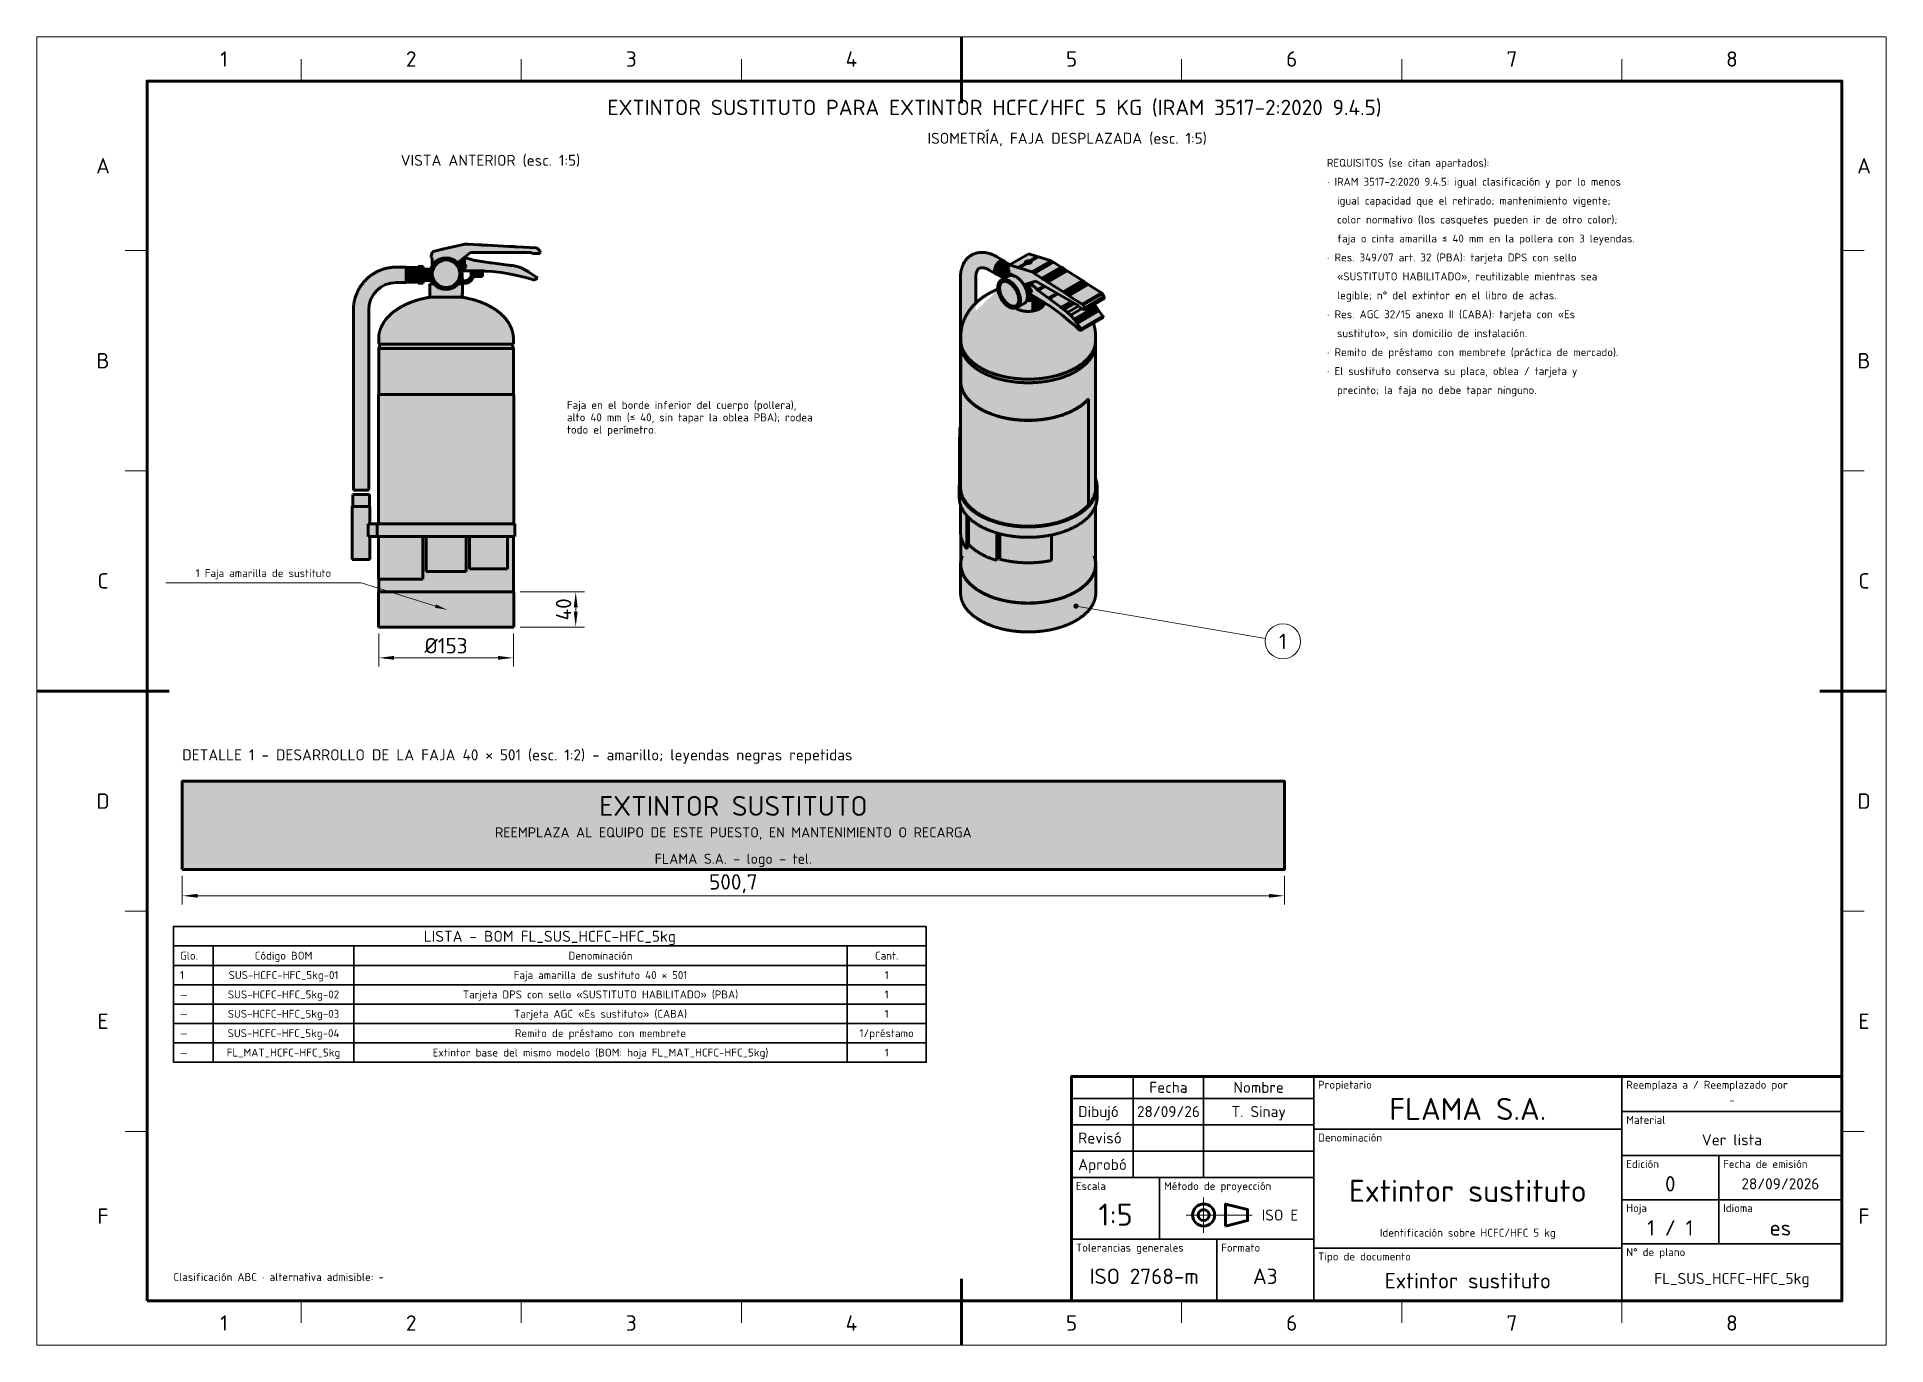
# Paper-space layout 'Lamina' of a CAD drawing. Header units: millimetres. Extents: x 0 to 420, y 0 to 297.
# The model-space entities are those that its viewports show. They can reach past a viewport. Long polylines and large blocks are cut down to what shows.
import ezdxf
from ezdxf.enums import TextEntityAlignment as Align

# ---------------------------------------------------------------- set-up
doc = ezdxf.new("R2010")
doc.units = ezdxf.units.MM
doc.linetypes.add('IRAM-F-TRAZO-PUNTO', pattern=[20, 15, -2, 1, -2])
for name, color, linetype, lineweight in [('01-VISIBLE', 7, 'CONTINUOUS', 70), ('03-EJE', 1, 'IRAM-F-TRAZO-PUNTO', 18), ('04-COTA', 3, 'CONTINUOUS', 18), ('06-TEXTO', 7, 'CONTINUOUS', 25), ('07-RECUADRO', 7, 'CONTINUOUS', 70), ('08-FINA', 5, 'CONTINUOUS', 18), ('10-ROTULO', 7, 'CONTINUOUS', 35), ('11-TEXTO-ROTULO', 7, 'CONTINUOUS', 25), ('13-GRAFICA', 30, 'CONTINUOUS', 18)]:
    doc.layers.add(name, color=color, linetype=linetype, lineweight=lineweight)
doc.styles.add('ISO3098', font='isocpeur.ttf')
doc.dimstyles.new('FLAMA-IRAM', dxfattribs={"dimtxt": 3.5, "dimasz": 3.5, "dimexe": 2, "dimexo": 1.5, "dimgap": 1, "dimtad": 1, "dimdec": 1, "dimtxsty": 'ISO3098', "dimblk": 'IRAM_FLECHA', "dimblk1": 'IRAM_FLECHA', "dimblk2": 'IRAM_FLECHA', "dimcen": 2.5, "dimclrd": 256, "dimclre": 256, "dimclrt": 256, "dimazin": 3, "dimtfac": 1, "dimtmove": 0, "dimatfit": 3, "dimlwd": 18, "dimlwe": 18})

psp = doc.layouts.new('Lamina')

msp = doc.modelspace()

# ---------------------------------------------------------------- texts
at = {"layer": '06-TEXTO', "style": 'ISO3098'}
for s, height, p in [('1', 3.5, (42.5, 292)), ('2', 3.5, (85, 292)), ('3', 3.5, (135, 292)), ('4', 3.5, (185, 292)), ('5', 3.5, (235, 292)), ('6', 3.5, (285, 292)), ('7', 3.5, (335, 292)), ('8', 3.5, (385, 292)), ('EXTINTOR SUSTITUTO PARA EXTINTOR HCFC/HFC 5 KG (IRAM 3517-2:2020 9.4.5)', 3.5, (217.5, 281)), ('ISOMETRÍA, FAJA DESPLAZADA (esc. 1:5)', 2.5, (234, 274)), ('A', 3.5, (15, 267.75)), ('VISTA ANTERIOR (esc. 1:5)', 2.5, (103, 269)), ('A', 3.5, (415, 267.75)), ('B', 3.5, (15, 223.5)), ('B', 3.5, (415, 223.5)), ('C', 3.5, (15, 173.5)), ('C', 3.5, (415, 173.5)), ('1', 3.5, (283, 159.769)), ('D', 3.5, (15, 123.5)), ('D', 3.5, (415, 123.5)), ('LISTA - BOM FL_SUS_HCFC-HFC_5kg', 2.5, (116.5, 92.8)), ('Código BOM', 1.8, (56, 88.4)), ('Denominación', 1.8, (128, 88.4)), ('Cant.', 1.8, (193, 88.4)), ('SUS-HCFC-HFC_5kg-01', 1.8, (56, 84)), ('Faja amarilla de sustituto 40 × 501', 1.8, (128, 84)), ('1', 1.8, (193, 84)), ('SUS-HCFC-HFC_5kg-02', 1.8, (56, 79.6)), ('Tarjeta DPS con sello «SUSTITUTO HABILITADO» (PBA)', 1.8, (128, 79.6)), ('1', 1.8, (193, 79.6)), ('SUS-HCFC-HFC_5kg-03', 1.8, (56, 75.2)), ('Tarjeta AGC «Es sustituto» (CABA)', 1.8, (128, 75.2)), ('1', 1.8, (193, 75.2)), ('E', 3.5, (15, 73.5)), ('SUS-HCFC-HFC_5kg-04', 1.8, (56, 70.8)), ('Remito de préstamo con membrete', 1.8, (128, 70.8)), ('1/préstamo', 1.8, (193, 70.8)), ('E', 3.5, (415, 73.5)), ('FL_MAT_HCFC-HFC_5kg', 1.8, (56, 66.4)), ('Extintor base del mismo modelo (BOM: hoja FL_MAT_HCFC-HFC_5kg)', 1.8, (128, 66.4)), ('1', 1.8, (193, 66.4)), ('F', 3.5, (15, 29.25)), ('F', 3.5, (415, 29.25)), ('1', 3.5, (42.5, 5)), ('2', 3.5, (85, 5)), ('3', 3.5, (135, 5)), ('4', 3.5, (185, 5)), ('5', 3.5, (235, 5)), ('6', 3.5, (285, 5)), ('7', 3.5, (335, 5)), ('8', 3.5, (385, 5))]:
    msp.add_text(s, height=height, dxfattribs=at).set_placement(p, align=Align.MIDDLE_CENTER)
for s, height, p in [('REQUISITOS (se citan apartados):', 1.8, (293, 267)), ('· IRAM 3517-2:2020 9.4.5: igual clasificación y por lo menos', 1.8, (293, 262.7)), ('  igual capacidad que el retirado; mantenimiento vigente;', 1.8, (293, 258.4)), ('  color normativo (los casquetes pueden ir de otro color);', 1.8, (293, 254.1)), ('  faja o cinta amarilla ≤ 40 mm en la pollera con 3 leyendas.', 1.8, (293, 249.8)), ('· Res. 349/07 art. 32 (PBA): tarjeta DPS con sello', 1.8, (293, 245.5)), ('  «SUSTITUTO HABILITADO», reutilizable mientras sea', 1.8, (293, 241.2)), ('  legible; n° del extintor en el libro de actas.', 1.8, (293, 236.9)), ('· Res. AGC 32/15 anexo II (CABA): tarjeta con «Es', 1.8, (293, 232.6)), ('  sustituto», sin domicilio de instalación.', 1.8, (293, 228.3)), ('· Remito de préstamo con membrete (práctica de mercado).', 1.8, (293, 224)), ('· El sustituto conserva su placa, oblea / tarjeta y', 1.8, (293, 219.7)), ('Faja en el borde inferior del cuerpo (pollera),', 1.8, (120.372, 212)), ('  precinto; la faja no debe tapar ninguno.', 1.8, (293, 215.4)), ('alto 40 mm (≤ 40, sin tapar la oblea PBA); rodea', 1.8, (120.372, 209.2)), ('todo el perímetro.', 1.8, (120.372, 206.4)), ('DETALLE 1 - DESARROLLO DE LA FAJA 40 × 501 (esc. 1:2) - amarillo; leyendas negras repetidas', 2.5, (33, 132)), ('Clasificación ABC · alternativa admisible: -', 1.8, (31, 14))]:
    msp.add_text(s, height=height, dxfattribs=at).set_placement(p, align=Align.BOTTOM_LEFT)
msp.add_text('1 Faja amarilla de sustituto', height=1.8, dxfattribs=at).set_placement((51.442, 173.829), align=Align.BOTTOM_CENTER)
for s, p in [('Glo.', (32.5, 88.4)), ('1', (32.5, 84)), ('—', (32.5, 79.6)), ('—', (32.5, 75.2)), ('—', (32.5, 70.8)), ('—', (32.5, 66.4))]:
    msp.add_text(s, height=1.8, dxfattribs=at).set_placement(p, align=Align.MIDDLE_LEFT)
at = {"layer": '11-TEXTO-ROTULO', "style": 'ISO3098'}
for s, height, p in [('Fecha', 2.5, (257, 58.5)), ('Nombre', 2.5, (277.5, 58.5)), ('FLAMA S.A.', 5, (325, 53.6)), ('-', 1.8, (385, 55.6)), ('28/09/26', 2.5, (257, 53)), ('T. Sinay', 2.5, (277.5, 53)), ('Ver lista', 2.5, (385, 46.6)), ('0', 3.5, (371, 36.6)), ('28/09/2026', 2.5, (396, 36.6)), ('Extintor sustituto', 5, (325, 35)), ('1:5', 5, (245, 29.6)), ('Identificación sobre HCFC/HFC 5 kg', 1.8, (325, 25.5)), ('1 / 1', 3.5, (371, 26.6)), ('es', 3.5, (396, 26.6)), ('ISO 2768-m', 3.5, (251.5, 15.6)), ('A3', 3.5, (279, 15.6)), ('Extintor sustituto', 3.5, (325, 14.6)), ('FL_SUS_HCFC-HFC_5kg', 2.5, (385, 15.1))]:
    msp.add_text(s, height=height, dxfattribs=at).set_placement(p, align=Align.MIDDLE_CENTER)
for s, p in [('Propietario', (291, 60)), ('Reemplaza a / Reemplazado por', (361, 60)), ('Material', (361, 52)), ('Denominación', (291, 48)), ('Edición', (361, 42)), ('Fecha de emisión', (383, 42)), ('Escala', (236, 37)), ('Método de proyección', (256, 37)), ('Hoja', (361, 32)), ('Idioma', (383, 32)), ('Tolerancias generales', (236, 23)), ('Formato', (269, 23)), ('Tipo de documento', (291, 21)), ('N° de plano', (361, 22))]:
    msp.add_text(s, height=1.8, dxfattribs=at).set_placement(p, align=Align.TOP_LEFT)
for s, p in [('Dibujó', (236.5, 53)), ('Revisó', (236.5, 47)), ('Aprobó', (236.5, 41))]:
    msp.add_text(s, height=2.5, dxfattribs=at).set_placement(p, align=Align.MIDDLE_LEFT)
msp.add_text('ISO E', height=2.5, dxfattribs=at).set_placement((286.5, 29.5), align=Align.MIDDLE_RIGHT)
at = {"layer": '13-GRAFICA', "true_color": 0x191919, "style": 'ISO3098'}
for s, height, p in [('EXTINTOR SUSTITUTO', 4.5, (158.166, 122.4)), ('REEMPLAZA AL EQUIPO DE ESTE PUESTO, EN MANTENIMIENTO O RECARGA', 2.3, (158.166, 116.4)), ('FLAMA S.A. - logo - tel.', 2.3, (158.166, 110.4))]:
    msp.add_text(s, height=height, dxfattribs=at).set_placement(p, align=Align.MIDDLE_CENTER)

# ---------------------------------------------------------------- blocks, each defined once
blk = doc.blocks.new('IRAM_FLECHA')
blk.add_solid([(0, 0), (-1, 0.125), (-1, -0.125)])

# ---------------------------------------------------------------- dimensions: what is measured, and where the dimension line sits
at = {"layer": '04-COTA'}
msp.add_linear_dim(base=(122.372, 163.029), p1=(108.218, 163.029), p2=(108.218, 171.029), angle=90, dimstyle='FLAMA-IRAM', override={"dimlfac": 5}, dxfattribs=at).render()
for base, p1, p2, override in [((77.618, 156.029), (77.618, 163.029), (108.218, 163.029), {"dimlfac": 5, "dimpost": '%%c<>'}), ((33, 102), (33, 108), (283.332, 108), {"dimlfac": 2})]:
    msp.add_linear_dim(base=base, p1=p1, p2=p2, dimstyle='FLAMA-IRAM', override=override, dxfattribs=at).render()

# ---------------------------------------------------------------- hatches: boundary and pattern name
at = {"layer": '08-FINA'}
h = msp.add_hatch(color=7, dxfattribs=at)
h.dxf.hatch_style = 1
h.paths.add_polyline_path([(92.918, 167.029), (90.649, 168.153), (90.412, 167.389)])
h = msp.add_hatch(color=7, dxfattribs=at)
h.dxf.hatch_style = 1
edge = h.paths.add_edge_path()
edge.add_arc((236.012, 167.769), 0.6, 0, 360)
at = {"layer": '13-GRAFICA', "true_color": 0x009146}
h = msp.add_hatch(color=7, dxfattribs=at)
h.dxf.hatch_style = 1
h.paths.add_polyline_path([(89.828, 245.129), (89.828, 246.729), (89.428, 247.029), (89.428, 247.229), (89.528, 247.229), (89.528, 247.429), (89.628, 247.429), (89.728, 248.129), (89.828, 248.129), (89.928, 248.329), (90.728, 248.429), (90.728, 248.529), (91.128, 248.529), (91.128, 248.629), (91.528, 248.629), (91.528, 248.729), (91.928, 248.729), (91.928, 248.829), (92.428, 248.829), (92.428, 248.929), (93.028, 248.929), (93.028, 249.029), (93.228, 249.029), (93.228, 249.129), (93.728, 249.129), (93.728, 249.229), (94.128, 249.229), (94.128, 249.329), (94.528, 249.329), (94.528, 249.429), (95.028, 249.429), (95.028, 249.529), (95.428, 249.529), (95.428, 249.629), (95.928, 249.629), (95.928, 249.729), (96.328, 249.729), (96.328, 249.829), (96.828, 249.829), (96.828, 249.929), (99.328, 249.929), (99.328, 249.829), (101.028, 249.829), (101.028, 249.729), (102.728, 249.729), (102.728, 249.629), (104.828, 249.629), (104.828, 249.529), (106.928, 249.529), (106.928, 249.429), (108.528, 249.429), (108.528, 249.329), (110.128, 249.329), (110.128, 249.229), (113.528, 249.129), (113.528, 249.029), (113.728, 249.029), (113.728, 248.929), (114.228, 248.529), (114.228, 248.229), (114.328, 248.229), (114.328, 247.929), (114.228, 247.929), (114.228, 247.829), (112.528, 247.829), (112.428, 248.029), (98.428, 248.029), (98.428, 247.929), (98.228, 247.929), (98.028, 247.629), (97.828, 247.629), (97.528, 247.229), (97.328, 247.229), (97.128, 246.929), (96.928, 246.929), (96.628, 246.529), (96.428, 246.529), (96.228, 246.229), (96.028, 246.229), (96.028, 246.129), (95.928, 246.129), (95.728, 245.829), (95.528, 245.829), (95.528, 245.729), (95.428, 245.729), (95.128, 246.129), (94.928, 246.129), (94.828, 246.329), (94.628, 246.329), (94.528, 246.529), (94.228, 246.529), (94.228, 246.629), (93.928, 246.629), (93.928, 246.729), (93.528, 246.729), (93.528, 246.829), (92.328, 246.829), (92.328, 246.729), (91.928, 246.729), (91.928, 246.629), (91.328, 246.529), (91.328, 246.429), (91.128, 246.429), (91.028, 246.229), (90.828, 246.229), (90.728, 246.029), (90.528, 246.029), (90.428, 245.729), (89.928, 245.329), (89.928, 245.129)])
h = msp.add_hatch(color=7, dxfattribs=at)
h.dxf.hatch_style = 1
h.paths.add_polyline_path([(209.789, 218.123), (209.789, 243.123), (209.889, 243.123), (209.889, 244.023), (209.989, 244.023), (209.989, 244.323), (210.089, 244.323), (210.089, 244.623), (210.189, 244.623), (210.189, 244.923), (210.289, 244.923), (210.289, 245.123), (210.389, 245.123), (210.389, 245.423), (210.489, 245.423), (210.589, 245.823), (210.889, 246.023), (210.889, 246.223), (211.289, 246.523), (211.289, 246.723), (211.389, 246.723), (211.689, 247.123), (212.089, 247.223), (212.189, 247.423), (212.389, 247.423), (212.389, 247.523), (212.589, 247.523), (212.689, 247.723), (213.189, 247.823), (213.189, 247.923), (213.889, 247.923), (213.889, 248.023), (214.589, 248.023), (214.589, 248.123), (215.489, 248.023), (215.489, 247.923), (216.089, 247.923), (216.089, 247.823), (216.489, 247.823), (216.489, 247.723), (216.989, 247.623), (216.989, 247.523), (217.189, 247.523), (217.189, 247.423), (217.389, 247.423), (217.389, 247.323), (217.589, 247.323), (217.589, 247.223), (218.089, 247.123), (218.189, 246.923), (218.789, 246.723), (218.889, 246.523), (219.289, 246.423), (219.389, 246.223), (218.989, 246.223), (218.989, 246.123), (218.589, 246.023), (218.589, 245.923), (218.089, 245.523), (218.089, 245.323), (217.889, 245.223), (217.889, 245.023), (217.789, 245.023), (217.789, 244.823), (217.689, 244.823), (217.689, 244.523), (217.589, 244.523), (217.589, 243.523), (217.689, 243.523), (217.689, 243.323), (217.289, 243.423), (217.189, 243.623), (216.789, 243.723), (216.689, 243.923), (216.489, 243.923), (216.489, 244.023), (216.289, 244.023), (216.289, 244.123), (216.089, 244.123), (216.089, 244.223), (215.789, 244.223), (215.789, 244.323), (215.589, 244.323), (215.589, 244.423), (215.389, 244.423), (215.389, 244.523), (214.889, 244.523), (214.889, 244.623), (214.489, 244.623), (214.489, 244.523), (213.889, 244.423), (213.789, 244.123), (213.689, 244.123), (213.589, 243.823), (213.489, 243.823), (213.489, 243.523), (213.389, 243.523), (213.389, 243.223), (213.289, 243.223), (213.289, 242.223), (213.189, 242.223), (213.189, 234.723), (211.489, 233.123), (211.489, 232.923), (211.389, 232.923), (211.389, 232.823), (210.989, 232.523), (210.989, 232.323), (210.489, 231.923), (210.389, 231.323), (210.289, 231.323), (210.289, 231.023), (210.189, 231.023), (210.189, 230.623), (210.089, 230.623), (210.089, 230.223), (209.989, 230.223), (209.989, 229.923), (209.889, 229.923), (209.889, 228.123), (209.989, 228.123), (209.989, 228.023), (209.889, 228.023), (209.889, 218.123)])
h = msp.add_hatch(color=7, dxfattribs=at)
h.dxf.hatch_style = 1
h.paths.add_polyline_path([(71.828, 194.129), (71.828, 235.029), (71.928, 235.029), (71.928, 235.929), (72.028, 235.929), (72.128, 237.329), (72.228, 237.329), (72.428, 238.229), (72.528, 238.229), (72.528, 238.429), (72.628, 238.429), (72.828, 239.329), (73.028, 239.429), (73.028, 239.629), (73.128, 239.629), (73.228, 239.929), (73.428, 240.029), (73.428, 240.229), (73.528, 240.229), (73.528, 240.429), (73.728, 240.529), (73.728, 240.729), (73.928, 240.829), (73.928, 241.029), (74.028, 241.029), (75.628, 242.729), (75.828, 242.729), (75.928, 242.929), (76.328, 243.029), (76.428, 243.229), (76.628, 243.229), (76.728, 243.429), (77.128, 243.529), (77.128, 243.629), (77.428, 243.729), (77.428, 243.829), (77.728, 243.829), (77.728, 243.929), (77.928, 243.929), (77.928, 244.029), (78.228, 244.029), (78.228, 244.129), (78.528, 244.129), (78.528, 244.229), (78.828, 244.229), (78.828, 244.329), (79.128, 244.329), (79.128, 244.429), (79.428, 244.429), (79.428, 244.529), (81.128, 244.629), (81.128, 244.729), (83.828, 244.729), (83.828, 241.229), (80.928, 241.229), (80.928, 241.129), (80.128, 241.129), (80.128, 241.029), (79.828, 241.029), (79.828, 240.929), (79.628, 240.929), (79.628, 240.829), (79.028, 240.729), (79.028, 240.629), (78.628, 240.529), (78.528, 240.329), (78.128, 240.229), (78.028, 240.029), (77.828, 240.029), (77.828, 239.929), (76.628, 238.829), (76.628, 238.629), (76.528, 238.629), (76.428, 238.329), (76.228, 238.229), (76.128, 237.829), (75.928, 237.729), (75.928, 237.429), (75.828, 237.429), (75.828, 237.129), (75.728, 237.129), (75.728, 236.829), (75.628, 236.829), (75.628, 236.529), (75.528, 236.529), (75.528, 236.029), (75.428, 236.029), (75.428, 235.129), (75.328, 235.129), (75.328, 194.129)])
at = {"layer": '13-GRAFICA', "true_color": 0xcba23e}
h = msp.add_hatch(color=7, dxfattribs=at)
h.dxf.hatch_style = 1
h.paths.add_polyline_path([(83.828, 241.329), (83.828, 244.729), (86.528, 244.729), (86.528, 244.929), (87.728, 244.929), (87.728, 241.129), (86.528, 241.129), (86.528, 241.329)])
h = msp.add_hatch(color=7, dxfattribs=at)
h.dxf.hatch_style = 1
h.paths.add_polyline_path([(87.728, 244.329), (89.528, 244.329), (89.528, 244.229), (89.428, 244.229), (89.428, 243.829), (89.328, 243.829), (89.328, 242.629), (89.428, 242.629), (89.428, 242.229), (89.528, 242.229), (89.628, 241.729), (87.728, 241.729)])
at = {"layer": '13-GRAFICA', "true_color": 0xffffff}
h = msp.add_hatch(color=7, dxfattribs=at)
h.dxf.hatch_style = 1
h.paths.add_polyline_path([(92.628, 239.729), (92.028, 239.729), (92.028, 239.829), (91.728, 239.829), (91.728, 239.929), (91.428, 239.929), (91.428, 240.029), (91.028, 240.129), (90.828, 240.429), (90.628, 240.429), (90.628, 240.529), (89.928, 241.129), (89.928, 241.329), (89.828, 241.329), (89.828, 241.529), (89.728, 241.529), (89.728, 241.729), (89.628, 241.729), (89.628, 241.929), (89.528, 241.929), (89.428, 242.629), (89.328, 242.629), (89.328, 243.829), (89.428, 243.829), (89.428, 244.229), (89.528, 244.229), (89.528, 244.529), (89.628, 244.529), (89.628, 244.729), (89.728, 244.729), (89.928, 245.329), (90.028, 245.329), (90.028, 245.429), (90.428, 245.729), (90.428, 245.929), (90.628, 245.929), (90.828, 246.229), (91.028, 246.229), (91.028, 246.329), (91.328, 246.429), (91.328, 246.529), (91.628, 246.529), (91.628, 246.629), (91.928, 246.629), (91.928, 246.729), (92.328, 246.729), (92.328, 246.829), (93.528, 246.829), (93.528, 246.729), (93.928, 246.729), (93.928, 246.629), (94.528, 246.529), (94.628, 246.329), (94.828, 246.329), (94.928, 246.129), (95.128, 246.129), (95.128, 246.029), (95.928, 245.329), (95.928, 245.129), (96.028, 245.129), (96.028, 244.929), (96.128, 244.929), (96.128, 244.729), (96.228, 244.729), (96.228, 244.529), (96.328, 244.529), (96.328, 244.129), (96.428, 244.129), (96.428, 243.729), (96.528, 243.729), (96.528, 242.729), (96.428, 242.729), (96.428, 242.329), (96.328, 242.329), (96.228, 241.729), (96.028, 241.629), (95.928, 241.229), (95.728, 241.129), (95.728, 240.929), (95.628, 240.929), (95.228, 240.429), (95.028, 240.429), (95.028, 240.329), (94.728, 240.229), (94.628, 240.029), (94.328, 240.029), (94.328, 239.929), (93.828, 239.829), (93.828, 239.729), (93.128, 239.729), (93.128, 239.629), (92.628, 239.629)])
at = {"layer": '13-GRAFICA', "true_color": 0x009146}
h = msp.add_hatch(color=7, dxfattribs=at)
h.dxf.hatch_style = 1
h.paths.add_polyline_path([(96.128, 244.929), (96.028, 244.929), (95.928, 245.329), (95.628, 245.529), (95.628, 245.729), (95.728, 245.729), (95.828, 245.929), (96.028, 245.929), (96.328, 246.329), (96.528, 246.329), (96.828, 246.729), (96.828, 245.129), (96.828, 244.729), (96.828, 243.929), (96.428, 243.929), (96.328, 244.529), (96.228, 244.529), (96.228, 244.729), (96.128, 244.729)])
at = {"layer": '13-GRAFICA', "true_color": 0xd6d9de}
h = msp.add_hatch(color=7, dxfattribs=at)
h.dxf.hatch_style = 1
h.paths.add_polyline_path([(96.028, 241.329), (96.028, 241.629), (96.128, 241.629), (96.128, 241.729), (97.528, 241.629), (97.528, 241.729), (98.028, 241.829), (98.028, 241.929), (98.328, 242.129), (98.328, 242.329), (98.528, 242.429), (98.528, 242.729), (98.628, 242.729), (98.628, 243.529), (98.528, 243.529), (98.528, 243.829), (98.428, 243.829), (98.428, 243.929), (99.028, 243.929), (99.028, 243.829), (99.128, 243.829), (99.228, 243.029), (99.128, 243.029), (99.128, 242.429), (99.028, 242.429), (98.928, 242.029), (98.728, 241.929), (98.728, 241.729), (98.628, 241.729), (98.528, 241.529), (98.328, 241.529), (98.228, 241.329), (98.028, 241.329), (98.028, 241.229), (97.828, 241.229), (97.828, 241.129), (97.428, 241.129), (97.428, 241.029), (96.828, 241.029), (96.828, 241.129), (96.428, 241.129), (96.428, 241.229)])
at = {"layer": '13-GRAFICA', "true_color": 0x009146}
h = msp.add_hatch(color=7, dxfattribs=at)
h.dxf.hatch_style = 1
h.paths.add_polyline_path([(97.028, 246.729), (97.128, 246.929), (97.428, 246.929), (97.428, 246.829), (97.428, 245.129), (97.328, 245.129), (97.328, 245.229), (96.928, 245.229), (96.928, 245.129), (96.828, 245.129), (96.828, 246.729)])
at = {"layer": '13-GRAFICA', "true_color": 0xd6d9de}
h = msp.add_hatch(color=7, dxfattribs=at)
h.dxf.hatch_style = 1
h.paths.add_polyline_path([(96.828, 244.729), (96.828, 245.129), (96.928, 245.129), (96.928, 245.229), (97.328, 245.229), (97.328, 245.129), (97.428, 245.129), (97.428, 244.729), (97.328, 244.729), (97.328, 244.629), (96.928, 244.629), (96.928, 244.729)])
at = {"layer": '13-GRAFICA', "true_color": 0x009146}
h = msp.add_hatch(color=7, dxfattribs=at)
h.dxf.hatch_style = 1
h.paths.add_polyline_path([(96.828, 243.929), (96.828, 244.729), (96.928, 244.729), (96.928, 244.629), (97.328, 244.629), (97.328, 244.729), (97.428, 244.729), (97.428, 243.929)])
h = msp.add_hatch(color=7, dxfattribs=at)
h.dxf.hatch_style = 1
h.paths.add_polyline_path([(97.728, 246.829), (97.728, 246.729), (98.028, 246.729), (98.028, 246.629), (98.328, 246.629), (98.328, 246.529), (98.728, 246.529), (98.728, 246.429), (99.028, 246.429), (99.028, 246.329), (99.328, 246.329), (99.328, 246.229), (101.428, 246.029), (101.428, 245.929), (102.728, 245.829), (102.728, 245.729), (103.628, 245.729), (103.628, 245.629), (105.628, 245.429), (105.628, 245.329), (106.928, 245.229), (106.928, 245.129), (108.028, 245.129), (108.028, 245.029), (108.528, 245.029), (108.528, 244.929), (109.328, 244.829), (109.328, 244.729), (109.928, 244.629), (109.928, 244.529), (110.128, 244.529), (110.128, 244.429), (110.328, 244.429), (110.328, 244.329), (110.528, 244.329), (110.528, 244.229), (110.828, 244.229), (110.828, 244.129), (111.228, 244.029), (111.228, 243.929), (111.528, 243.829), (111.728, 243.529), (111.928, 243.529), (112.028, 243.329), (112.228, 243.329), (112.228, 243.229), (112.528, 243.129), (112.628, 242.929), (112.828, 242.929), (112.828, 242.829), (113.028, 242.829), (113.128, 242.629), (113.328, 242.629), (113.628, 242.229), (113.528, 242.229), (113.428, 242.029), (113.228, 242.029), (113.228, 241.929), (112.728, 241.829), (112.728, 241.929), (112.428, 241.929), (112.428, 242.029), (112.128, 242.029), (112.128, 242.129), (111.828, 242.129), (111.828, 242.229), (111.428, 242.229), (111.428, 242.329), (111.028, 242.329), (111.028, 242.429), (110.628, 242.429), (110.628, 242.529), (110.228, 242.529), (110.228, 242.629), (109.828, 242.629), (109.828, 242.729), (109.428, 242.729), (109.428, 242.829), (108.928, 242.829), (108.928, 242.929), (108.428, 242.929), (108.428, 243.029), (107.928, 243.029), (107.928, 243.129), (107.428, 243.129), (107.428, 243.229), (106.928, 243.229), (106.928, 243.329), (105.628, 243.429), (105.628, 243.529), (103.928, 243.629), (103.928, 243.729), (100.928, 243.829), (100.928, 243.929), (97.428, 243.929), (97.428, 244.729), (97.428, 245.129), (97.428, 246.829)])
at = {"layer": '13-GRAFICA', "true_color": 0xffd200}
h = msp.add_hatch(color=7, dxfattribs=at)
h.dxf.hatch_style = 1
h.paths.add_polyline_path([(99.228, 242.629), (99.228, 243.629), (101.228, 243.629), (101.228, 242.629)])
at = {"layer": '13-GRAFICA', "true_color": 0xcba23e}
h = msp.add_hatch(color=7, dxfattribs=at)
h.dxf.hatch_style = 1
h.paths.add_polyline_path([(217.589, 243.523), (217.589, 244.523), (217.689, 244.523), (217.689, 244.823), (217.789, 244.823), (217.889, 245.223), (218.089, 245.323), (218.089, 245.523), (218.189, 245.523), (218.589, 246.023), (218.789, 246.023), (218.789, 246.123), (218.989, 246.123), (218.989, 246.223), (219.489, 246.223), (219.489, 246.123), (219.889, 246.023), (219.989, 245.823), (220.189, 245.823), (220.189, 245.723), (220.589, 245.623), (220.689, 245.423), (220.889, 245.423), (220.889, 245.223), (220.689, 245.123), (220.589, 244.523), (220.489, 244.523), (220.589, 244.223), (220.689, 244.223), (220.689, 244.023), (220.789, 244.023), (220.789, 243.323), (220.689, 243.323), (220.689, 243.023), (220.589, 243.023), (220.589, 242.623), (220.189, 242.523), (220.089, 242.323), (219.889, 242.323), (219.889, 242.223), (219.689, 242.223), (219.689, 242.123), (219.489, 242.123), (219.389, 242.423), (219.189, 242.423), (219.189, 242.523), (218.789, 242.623), (218.689, 242.823), (218.489, 242.823), (218.489, 242.923), (218.089, 243.023), (217.989, 243.223), (217.789, 243.223), (217.689, 243.523)])
at = {"layer": '13-GRAFICA', "true_color": 0x009146}
h = msp.add_hatch(color=7, dxfattribs=at)
h.dxf.hatch_style = 1
h.paths.add_polyline_path([(223.889, 241.023), (223.889, 241.223), (223.589, 241.423), (223.589, 241.623), (223.489, 241.623), (223.089, 242.123), (222.889, 242.123), (222.689, 242.423), (222.489, 242.423), (222.489, 242.523), (222.289, 242.523), (222.289, 242.623), (221.689, 242.823), (221.489, 243.123), (221.189, 243.123), (220.989, 242.823), (220.789, 242.823), (220.789, 244.023), (220.689, 244.023), (220.689, 244.223), (220.589, 244.223), (220.489, 244.523), (220.589, 244.523), (220.689, 245.123), (220.789, 245.123), (220.889, 245.323), (221.489, 245.523), (221.589, 245.723), (221.989, 245.823), (222.089, 246.023), (222.289, 246.023), (222.289, 246.123), (222.689, 246.223), (222.789, 246.423), (223.389, 246.623), (223.489, 246.823), (224.089, 247.023), (224.189, 247.223), (224.589, 247.323), (224.689, 247.523), (224.889, 247.523), (224.889, 247.623), (225.089, 247.623), (225.089, 247.723), (225.589, 247.723), (225.589, 247.623), (225.889, 247.623), (225.889, 247.523), (226.289, 247.523), (226.289, 247.423), (227.189, 247.223), (227.289, 247.023), (227.589, 247.123), (227.589, 247.023), (227.889, 247.023), (227.889, 246.923), (228.189, 246.923), (228.189, 246.823), (228.489, 246.823), (228.489, 246.723), (228.789, 246.723), (228.789, 246.623), (229.489, 246.523), (229.489, 246.423), (229.789, 246.423), (229.789, 246.323), (230.089, 246.323), (230.089, 246.223), (230.589, 246.123), (230.689, 245.923), (230.889, 245.923), (230.889, 245.823), (231.189, 245.723), (231.289, 245.523), (231.689, 245.423), (231.789, 245.223), (231.989, 245.223), (232.089, 245.023), (232.489, 244.923), (232.589, 244.723), (232.789, 244.723), (232.889, 244.523), (233.089, 244.523), (233.089, 244.423), (233.389, 244.323), (233.489, 244.123), (233.889, 244.023), (234.089, 243.723), (234.489, 243.623), (234.589, 243.423), (234.789, 243.423), (234.889, 243.223), (235.289, 243.123), (235.389, 242.923), (235.589, 242.923), (235.589, 242.823), (235.889, 242.723), (235.989, 242.523), (236.389, 242.423), (236.489, 242.223), (236.689, 242.223), (236.689, 242.123), (236.989, 242.023), (237.089, 241.823), (237.489, 241.723), (237.589, 241.523), (237.789, 241.523), (237.889, 241.323), (238.089, 241.323), (238.189, 241.123), (238.389, 241.123), (238.489, 240.923), (238.689, 240.923), (238.689, 240.823), (238.989, 240.723), (239.089, 240.523), (239.489, 240.423), (239.489, 240.323), (239.789, 240.223), (239.889, 240.023), (240.289, 239.923), (240.389, 239.723), (240.589, 239.723), (240.589, 239.623), (240.889, 239.523), (240.989, 239.323), (241.189, 239.323), (241.189, 239.223), (241.389, 239.223), (241.489, 239.023), (241.689, 239.023), (241.689, 238.923), (242.089, 238.623), (242.189, 238.223), (242.389, 238.123), (242.489, 237.523), (241.889, 237.323), (241.789, 237.123), (241.389, 237.023), (241.289, 236.823), (241.089, 236.823), (241.089, 236.723), (240.689, 236.623), (240.589, 236.423), (239.989, 236.223), (239.889, 236.023), (239.289, 235.823), (239.189, 235.623), (238.789, 235.523), (238.689, 235.323), (238.489, 235.323), (238.489, 235.223), (237.889, 235.023), (237.889, 235.123), (237.489, 235.223), (237.389, 235.423), (236.789, 235.623), (236.789, 235.823), (236.689, 235.823), (236.589, 236.023), (236.389, 236.023), (236.389, 236.123), (235.989, 236.223), (235.889, 236.423), (235.289, 236.623), (235.189, 236.823), (234.789, 236.923), (234.689, 237.123), (234.089, 237.323), (233.989, 237.523), (233.389, 237.723), (233.289, 237.923), (232.689, 238.123), (232.589, 238.323), (232.189, 238.423), (232.089, 238.623), (231.489, 238.823), (231.389, 239.023), (230.789, 239.223), (230.689, 239.423), (230.289, 239.523), (230.189, 239.723), (229.589, 239.923), (229.489, 240.123), (228.889, 240.323), (228.789, 240.523), (228.189, 240.723), (228.089, 240.923), (227.689, 241.023), (227.589, 241.223), (227.389, 241.223), (227.389, 241.323), (227.189, 241.323), (227.189, 241.423), (226.989, 241.423), (226.989, 241.523), (226.589, 241.523), (226.589, 241.423), (226.289, 241.423), (226.289, 241.323), (225.989, 241.323), (225.989, 241.223), (225.689, 241.223), (225.689, 241.123), (225.389, 241.123), (225.389, 241.023), (225.089, 241.023), (225.089, 240.923), (224.689, 240.923), (224.689, 240.823), (224.389, 240.823), (224.389, 240.723), (224.089, 240.723), (224.089, 240.923)])
at = {"layer": '13-GRAFICA', "true_color": 0xb21820}
h = msp.add_hatch(color=7, dxfattribs=at)
h.dxf.hatch_style = 1
h.paths.add_polyline_path([(96.628, 237.929), (89.228, 237.929), (89.228, 240.929), (90.228, 240.929), (90.228, 240.829), (90.328, 240.829), (90.628, 240.429), (90.828, 240.429), (91.028, 240.129), (91.228, 240.129), (91.228, 240.029), (91.428, 240.029), (91.428, 239.929), (91.728, 239.929), (91.728, 239.829), (92.028, 239.829), (92.028, 239.729), (92.628, 239.729), (92.628, 239.629), (93.828, 239.729), (93.828, 239.829), (94.128, 239.829), (94.128, 239.929), (94.328, 239.929), (94.328, 240.029), (94.628, 240.029), (94.728, 240.229), (94.928, 240.229), (95.028, 240.429), (95.228, 240.429), (95.628, 240.929), (96.628, 240.929)])
at = {"layer": '13-GRAFICA', "true_color": 0xcba23e}
h = msp.add_hatch(color=7, dxfattribs=at)
h.dxf.hatch_style = 1
h.paths.add_polyline_path([(96.428, 242.729), (96.528, 242.729), (96.528, 241.729), (96.228, 241.729)])
at = {"layer": '13-GRAFICA', "true_color": 0xc81e2d}
h = msp.add_hatch(color=7, dxfattribs=at)
h.dxf.hatch_style = 1
h.paths.add_polyline_path([(96.528, 242.029), (96.528, 242.929), (96.628, 242.929), (96.628, 242.029)])
at = {"layer": '13-GRAFICA', "true_color": 0xb21820}
h = msp.add_hatch(color=7, dxfattribs=at)
h.dxf.hatch_style = 1
h.paths.add_polyline_path([(213.489, 235.023), (213.489, 235.123), (213.589, 235.123), (213.989, 235.623), (214.189, 235.623), (215.989, 237.523), (216.189, 237.523), (218.089, 239.523), (218.289, 239.523), (218.289, 239.323), (218.389, 239.323), (218.389, 238.823), (218.489, 238.823), (218.489, 238.623), (218.589, 238.623), (218.589, 238.323), (218.689, 238.323), (218.689, 238.123), (218.789, 238.123), (218.789, 237.923), (218.889, 237.923), (219.089, 237.323), (219.389, 237.123), (219.389, 236.923), (219.489, 236.923), (220.389, 235.923), (220.589, 235.923), (220.689, 235.723), (221.189, 235.623), (221.189, 235.523), (221.389, 235.523), (221.389, 235.423), (222.489, 235.423), (222.489, 235.323), (222.689, 235.323), (222.789, 235.123), (223.089, 235.123), (223.089, 235.023), (223.389, 235.023), (223.389, 234.923), (223.689, 234.923), (223.689, 234.823), (224.189, 234.823), (224.189, 234.723), (226.089, 234.723), (226.089, 234.823), (226.989, 234.923), (226.989, 235.023), (227.189, 235.023), (227.189, 235.123), (227.489, 235.123), (227.489, 235.223), (227.889, 235.323), (227.889, 235.423), (227.989, 235.423), (228.089, 235.623), (228.289, 235.623), (228.389, 235.923), (228.689, 236.123), (228.689, 236.423), (229.189, 236.523), (229.289, 236.323), (229.489, 236.323), (229.589, 236.123), (229.789, 236.123), (229.889, 235.923), (230.089, 235.923), (230.189, 235.723), (230.389, 235.723), (230.489, 235.523), (230.689, 235.523), (230.889, 235.223), (231.089, 235.223), (231.189, 235.023), (231.389, 235.023), (231.589, 234.723), (231.789, 234.723), (231.789, 234.623), (231.889, 234.623), (231.989, 234.423), (232.189, 234.423), (232.389, 234.123), (232.589, 234.123), (232.889, 233.723), (233.089, 233.723), (233.089, 233.623), (233.189, 233.623), (233.389, 233.323), (233.589, 233.323), (233.889, 232.923), (234.089, 232.923), (234.489, 232.423), (234.689, 232.423), (235.289, 231.723), (235.489, 231.723), (235.489, 231.623), (235.589, 231.623), (236.289, 230.823), (236.489, 230.823), (236.789, 230.423), (237.389, 230.423), (237.489, 230.623), (237.889, 230.723), (237.989, 230.923), (238.589, 231.123), (238.689, 231.323), (238.889, 231.323), (238.889, 231.423), (239.089, 231.423), (239.089, 231.523), (239.289, 231.523), (239.389, 231.723), (239.589, 231.723), (239.589, 231.823), (239.889, 231.923), (239.889, 231.623), (239.989, 231.623), (239.989, 231.323), (240.089, 231.323), (240.089, 230.923), (240.189, 230.923), (240.289, 229.323), (240.389, 229.323), (240.389, 227.323), (240.289, 227.323), (240.289, 227.023), (240.189, 227.023), (239.989, 226.123), (239.889, 226.123), (239.889, 225.723), (239.789, 225.723), (239.689, 225.323), (239.289, 225.023), (239.289, 224.823), (238.989, 224.623), (238.989, 224.423), (238.889, 224.423), (238.889, 224.323), (238.589, 224.123), (238.589, 223.923), (238.289, 223.723), (238.289, 223.523), (238.089, 223.523), (237.889, 223.223), (237.689, 223.223), (237.589, 223.023), (237.389, 223.023), (237.189, 222.723), (236.989, 222.723), (236.789, 222.423), (236.589, 222.423), (236.589, 222.323), (236.489, 222.323), (236.389, 222.123), (236.189, 222.123), (236.089, 221.923), (235.889, 221.923), (235.889, 221.823), (235.689, 221.823), (235.689, 221.723), (235.489, 221.723), (235.489, 221.623), (235.289, 221.623), (235.289, 221.523), (234.989, 221.523), (234.989, 221.423), (234.789, 221.423), (234.789, 221.323), (234.589, 221.323), (234.589, 221.223), (234.389, 221.223), (234.389, 221.123), (234.189, 221.123), (234.189, 221.023), (233.889, 221.023), (233.889, 220.923), (233.689, 220.923), (233.689, 220.823), (233.489, 220.823), (233.489, 220.723), (233.289, 220.723), (233.289, 220.623), (232.989, 220.623), (232.989, 220.523), (232.689, 220.523), (232.689, 220.423), (232.289, 220.423), (232.289, 220.323), (231.889, 220.323), (231.889, 220.223), (231.489, 220.223), (231.489, 220.123), (231.089, 220.123), (231.089, 220.023), (230.689, 220.023), (230.689, 219.923), (229.989, 219.823), (229.989, 219.723), (228.489, 219.623), (228.489, 219.523), (227.489, 219.523), (227.489, 219.423), (226.589, 219.423), (226.589, 219.323), (222.289, 219.423), (222.289, 219.523), (221.689, 219.523), (221.689, 219.623), (220.589, 219.723), (220.589, 219.823), (220.089, 219.823), (220.089, 219.923), (218.889, 220.023), (218.889, 220.123), (218.289, 220.223), (218.289, 220.323), (218.089, 220.323), (218.089, 220.423), (217.789, 220.423), (217.789, 220.523), (217.489, 220.523), (217.489, 220.623), (217.189, 220.623), (217.189, 220.723), (216.889, 220.723), (216.889, 220.823), (215.989, 221.023), (215.989, 221.123), (215.789, 221.123), (215.789, 221.223), (215.189, 221.423), (215.089, 221.623), (214.489, 221.823), (214.389, 222.023), (213.789, 222.223), (213.689, 222.423), (213.089, 222.623), (213.089, 222.723), (211.089, 224.623), (210.889, 225.223), (210.689, 225.323), (210.689, 225.523), (210.589, 225.523), (210.589, 225.723), (210.489, 225.723), (210.489, 225.923), (210.389, 225.923), (210.389, 226.123), (210.289, 226.123), (210.289, 226.323), (210.189, 226.323), (210.189, 226.523), (210.089, 226.523), (209.989, 228.123), (209.889, 228.123), (209.889, 229.923), (209.989, 229.923), (209.989, 230.223), (210.089, 230.223), (210.089, 230.623), (210.189, 230.623), (210.189, 231.023), (210.289, 231.023), (210.289, 231.323), (210.389, 231.323), (210.389, 231.723), (210.489, 231.723), (210.489, 231.923), (210.989, 232.323), (210.989, 232.523), (211.489, 232.923), (211.489, 233.123)])
at = {"layer": '13-GRAFICA', "true_color": 0xffffff}
h = msp.add_hatch(color=7, dxfattribs=at)
h.dxf.hatch_style = 1
h.paths.add_polyline_path([(218.289, 239.323), (218.289, 240.723), (218.389, 240.723), (218.389, 241.123), (218.589, 241.223), (218.589, 241.423), (218.689, 241.423), (218.989, 241.823), (219.189, 241.823), (219.189, 241.923), (219.389, 241.923), (219.489, 242.123), (220.089, 242.323), (220.189, 242.523), (220.589, 242.623), (220.689, 242.823), (221.189, 242.823), (221.189, 242.923), (221.289, 242.923), (221.289, 242.823), (221.889, 242.823), (221.889, 242.723), (222.089, 242.723), (222.089, 242.623), (222.689, 242.423), (222.889, 242.123), (223.089, 242.123), (223.089, 242.023), (223.589, 241.623), (223.589, 241.423), (223.889, 241.223), (223.889, 241.023), (224.089, 240.923), (224.089, 240.723), (224.289, 240.623), (224.289, 240.423), (224.389, 240.423), (224.389, 240.223), (224.489, 240.223), (224.489, 240.023), (224.589, 240.023), (224.589, 239.723), (224.689, 239.723), (224.689, 239.423), (224.789, 239.423), (224.789, 239.023), (224.889, 239.023), (224.889, 238.523), (224.989, 238.523), (224.989, 237.723), (224.889, 237.723), (224.889, 237.323), (224.789, 237.323), (224.589, 236.723), (224.289, 236.623), (224.189, 236.423), (223.989, 236.423), (223.889, 236.223), (223.289, 236.023), (223.189, 235.823), (222.989, 235.823), (222.989, 235.723), (222.389, 235.523), (222.389, 235.423), (221.389, 235.423), (221.389, 235.523), (221.189, 235.523), (221.189, 235.623), (220.689, 235.723), (220.589, 235.923), (220.389, 235.923), (220.389, 236.023), (219.389, 236.923), (219.389, 237.123), (219.089, 237.323), (219.089, 237.523), (218.989, 237.523), (218.989, 237.723), (218.889, 237.723), (218.889, 237.923), (218.789, 237.923), (218.789, 238.123), (218.689, 238.123), (218.689, 238.323), (218.589, 238.323), (218.589, 238.623), (218.489, 238.623), (218.489, 238.823), (218.389, 238.823), (218.389, 239.323)])
at = {"layer": '13-GRAFICA', "true_color": 0xcba23e}
h = msp.add_hatch(color=7, dxfattribs=at)
h.dxf.hatch_style = 1
h.paths.add_polyline_path([(220.589, 243.023), (220.689, 243.023), (220.689, 243.323), (220.789, 243.323), (220.789, 242.823), (220.589, 242.723)])
at = {"layer": '13-GRAFICA', "true_color": 0xd6d9de}
h = msp.add_hatch(color=7, dxfattribs=at)
h.dxf.hatch_style = 1
h.paths.add_polyline_path([(220.989, 242.923), (221.089, 242.923), (221.189, 243.123), (221.489, 243.123), (221.689, 242.823), (221.289, 242.823), (221.289, 242.923), (220.989, 242.823)])
at = {"layer": '13-GRAFICA', "true_color": 0x009146}
h = msp.add_hatch(color=7, dxfattribs=at)
h.dxf.hatch_style = 1
h.paths.add_polyline_path([(224.789, 239.423), (224.689, 239.423), (224.589, 240.023), (224.489, 240.023), (224.489, 240.223), (224.389, 240.223), (224.389, 240.423), (224.289, 240.423), (224.189, 240.723), (224.689, 240.823), (224.689, 240.923), (225.089, 240.923), (225.089, 241.023), (225.389, 241.023), (225.389, 239.623), (225.389, 239.223), (225.389, 238.698), (225.289, 238.723), (225.189, 238.923), (224.789, 239.023)])
h = msp.add_hatch(color=7, dxfattribs=at)
h.dxf.hatch_style = 1
h.paths.add_polyline_path([(225.389, 241.123), (225.689, 241.123), (225.689, 241.223), (225.889, 241.223), (225.889, 239.423), (225.789, 239.423), (225.789, 239.623), (225.589, 239.623), (225.589, 239.723), (225.389, 239.623), (225.389, 241.023)])
at = {"layer": '13-GRAFICA', "true_color": 0xd6d9de}
h = msp.add_hatch(color=7, dxfattribs=at)
h.dxf.hatch_style = 1
h.paths.add_polyline_path([(225.489, 239.123), (225.489, 239.223), (225.389, 239.223), (225.389, 239.623), (225.589, 239.723), (225.589, 239.623), (225.789, 239.623), (225.889, 239.123)])
at = {"layer": '13-GRAFICA', "true_color": 0x009146}
h = msp.add_hatch(color=7, dxfattribs=at)
h.dxf.hatch_style = 1
h.paths.add_polyline_path([(225.989, 241.223), (225.989, 241.323), (226.289, 241.323), (226.289, 241.423), (226.589, 241.423), (226.589, 241.523), (226.989, 241.523), (226.989, 241.423), (227.589, 241.223), (227.689, 241.023), (228.089, 240.923), (228.189, 240.723), (228.789, 240.523), (228.889, 240.323), (229.489, 240.123), (229.589, 239.923), (230.189, 239.723), (230.289, 239.523), (230.689, 239.423), (230.789, 239.223), (231.389, 239.023), (231.489, 238.823), (232.089, 238.623), (232.189, 238.423), (232.589, 238.323), (232.689, 238.123), (232.889, 238.123), (232.889, 238.023), (233.289, 237.923), (233.389, 237.723), (233.989, 237.523), (234.089, 237.323), (234.689, 237.123), (234.789, 236.923), (235.189, 236.823), (235.289, 236.623), (235.489, 236.623), (235.489, 236.523), (235.889, 236.423), (235.989, 236.223), (236.589, 236.023), (236.589, 235.923), (236.789, 235.823), (236.789, 235.623), (237.389, 235.423), (237.489, 235.223), (237.689, 235.223), (237.689, 235.123), (237.889, 235.123), (237.889, 235.023), (238.089, 235.023), (238.089, 235.123), (238.689, 235.323), (238.789, 235.523), (238.989, 235.523), (238.989, 235.623), (239.189, 235.623), (239.289, 235.823), (239.489, 235.823), (239.489, 235.923), (239.889, 236.023), (239.989, 236.223), (240.189, 236.223), (240.189, 236.123), (240.389, 236.023), (240.389, 235.823), (240.789, 235.523), (240.789, 235.323), (240.989, 235.223), (240.989, 235.023), (241.189, 234.923), (241.189, 234.723), (241.589, 234.423), (241.589, 234.223), (241.689, 234.223), (241.689, 234.123), (241.889, 234.023), (241.889, 233.823), (242.189, 233.623), (242.289, 233.323), (241.989, 233.223), (241.889, 233.023), (241.289, 232.823), (241.189, 232.623), (240.589, 232.423), (240.489, 232.223), (240.089, 232.123), (239.989, 231.923), (239.389, 231.723), (239.289, 231.523), (238.689, 231.323), (238.589, 231.123), (237.989, 230.923), (237.889, 230.723), (237.489, 230.623), (237.389, 230.423), (236.789, 230.423), (236.789, 230.523), (236.689, 230.523), (236.489, 230.823), (236.289, 230.823), (235.489, 231.723), (235.289, 231.723), (234.689, 232.423), (234.489, 232.423), (234.089, 232.923), (233.889, 232.923), (233.589, 233.323), (233.389, 233.323), (233.089, 233.723), (232.889, 233.723), (232.589, 234.123), (232.389, 234.123), (232.189, 234.423), (231.989, 234.423), (231.989, 234.523), (231.889, 234.523), (231.789, 234.723), (231.589, 234.723), (231.389, 235.023), (231.189, 235.023), (231.189, 235.123), (230.889, 235.223), (230.689, 235.523), (230.489, 235.523), (230.389, 235.723), (230.189, 235.723), (230.089, 235.923), (229.889, 235.923), (229.789, 236.123), (229.589, 236.123), (229.489, 236.323), (229.289, 236.323), (229.289, 236.423), (228.989, 236.523), (228.889, 236.723), (228.489, 236.823), (228.489, 236.923), (228.189, 237.023), (228.089, 237.223), (227.689, 237.323), (227.589, 237.523), (226.989, 237.723), (226.889, 237.923), (226.489, 238.023), (226.389, 238.223), (226.189, 238.223), (226.189, 238.323), (225.889, 238.398), (225.889, 239.123), (225.889, 239.423), (225.889, 241.223)])
at = {"layer": '13-GRAFICA', "true_color": 0xb21820}
h = msp.add_hatch(color=7, dxfattribs=at)
h.dxf.hatch_style = 1
h.paths.add_polyline_path([(77.628, 227.329), (77.628, 228.629), (77.728, 228.629), (77.728, 228.929), (77.828, 228.929), (77.828, 229.129), (77.928, 229.129), (77.928, 229.429), (78.028, 229.429), (78.028, 229.729), (78.128, 229.729), (78.128, 229.929), (78.228, 229.929), (78.228, 230.229), (78.328, 230.229), (78.328, 230.529), (78.428, 230.529), (78.428, 230.729), (78.528, 230.729), (78.528, 231.029), (78.628, 231.029), (78.628, 231.229), (78.828, 231.329), (78.828, 231.529), (79.028, 231.629), (79.028, 231.829), (79.228, 231.929), (79.328, 232.329), (79.528, 232.429), (79.528, 232.629), (79.728, 232.729), (79.728, 232.929), (79.928, 233.029), (79.928, 233.229), (80.028, 233.229), (80.428, 233.729), (80.628, 233.729), (80.928, 234.129), (81.128, 234.129), (81.428, 234.529), (81.628, 234.529), (81.928, 234.929), (82.128, 234.929), (82.428, 235.329), (82.628, 235.329), (82.628, 235.429), (82.728, 235.429), (82.828, 235.629), (83.028, 235.629), (83.128, 235.829), (83.428, 235.829), (83.428, 235.929), (83.628, 235.929), (83.628, 236.029), (83.928, 236.029), (83.928, 236.129), (84.128, 236.129), (84.128, 236.229), (84.428, 236.229), (84.428, 236.329), (84.628, 236.329), (84.628, 236.429), (84.928, 236.429), (84.928, 236.529), (85.128, 236.529), (85.128, 236.629), (85.428, 236.629), (85.428, 236.729), (85.628, 236.729), (85.628, 236.829), (85.928, 236.829), (85.928, 236.929), (86.428, 237.029), (86.428, 237.129), (86.628, 237.129), (86.628, 237.229), (86.928, 237.229), (86.928, 237.329), (87.128, 237.329), (87.128, 237.429), (87.828, 237.529), (87.828, 237.629), (88.228, 237.629), (88.228, 237.729), (88.728, 237.729), (88.728, 237.829), (89.228, 237.829), (89.228, 237.929), (96.628, 237.929), (96.628, 237.829), (97.128, 237.829), (97.128, 237.729), (98.628, 237.529), (98.628, 237.429), (98.928, 237.429), (98.928, 237.329), (99.228, 237.329), (99.228, 237.229), (99.628, 237.229), (99.628, 237.129), (99.928, 237.129), (99.928, 237.029), (100.228, 237.029), (100.228, 236.929), (100.628, 236.929), (100.628, 236.829), (100.828, 236.829), (100.828, 236.729), (101.028, 236.729), (101.028, 236.629), (101.228, 236.629), (101.228, 236.529), (101.428, 236.529), (101.428, 236.429), (101.728, 236.429), (101.728, 236.329), (101.928, 236.329), (101.928, 236.229), (102.128, 236.229), (102.128, 236.129), (102.328, 236.129), (102.328, 236.029), (102.528, 236.029), (102.528, 235.929), (102.728, 235.929), (102.728, 235.829), (103.028, 235.829), (103.128, 235.629), (103.328, 235.629), (103.428, 235.429), (103.628, 235.429), (103.728, 235.229), (103.928, 235.229), (103.928, 235.129), (104.228, 235.029), (104.328, 234.829), (104.728, 234.729), (105.428, 233.929), (105.628, 233.929), (105.628, 233.829), (106.328, 233.229), (106.328, 233.029), (106.428, 233.029), (106.428, 232.929), (106.728, 232.729), (106.728, 232.529), (107.028, 232.329), (107.228, 231.729), (107.428, 231.629), (107.428, 231.429), (107.528, 231.429), (107.528, 231.229), (107.628, 231.229), (107.628, 231.029), (107.728, 231.029), (107.728, 230.729), (107.828, 230.729), (107.828, 230.429), (107.928, 230.429), (107.928, 230.129), (108.028, 230.129), (108.028, 229.729), (108.128, 229.729), (108.128, 228.829), (108.228, 228.829), (108.228, 227.329)])
h = msp.add_hatch(color=7, dxfattribs=at)
h.dxf.hatch_style = 1
h.paths.add_polyline_path([(223.089, 235.123), (222.789, 235.123), (222.789, 235.223), (222.489, 235.323), (222.389, 235.523), (222.589, 235.523), (222.589, 235.623), (223.189, 235.823), (223.289, 236.023), (223.489, 236.023), (223.489, 236.123), (223.889, 236.223), (223.989, 236.423), (224.189, 236.423), (224.289, 236.623), (224.489, 236.623), (224.589, 236.923), (224.689, 236.923), (224.689, 237.123), (224.789, 237.123), (224.789, 237.323), (224.889, 237.323), (224.889, 237.623), (225.389, 237.623), (225.389, 237.523), (226.089, 237.523), (226.089, 237.623), (226.189, 237.623), (226.189, 234.923), (226.289, 234.923), (226.389, 235.123), (226.789, 235.223), (226.889, 235.423), (227.489, 235.623), (227.589, 235.823), (228.189, 236.023), (228.289, 236.223), (228.689, 236.323), (228.689, 236.123), (228.389, 235.923), (228.389, 235.723), (228.089, 235.623), (227.889, 235.323), (227.689, 235.323), (227.689, 235.223), (227.489, 235.223), (227.489, 235.123), (227.189, 235.123), (227.189, 235.023), (226.989, 235.023), (226.989, 234.923), (226.589, 234.923), (226.589, 234.823), (226.089, 234.823), (226.089, 234.723), (224.189, 234.723), (224.189, 234.823), (223.689, 234.823), (223.689, 234.923), (223.389, 234.923), (223.389, 235.023), (223.089, 235.023)])
at = {"layer": '13-GRAFICA', "true_color": 0xcba23e}
h = msp.add_hatch(color=7, dxfattribs=at)
h.dxf.hatch_style = 1
h.paths.add_polyline_path([(224.889, 239.023), (224.989, 239.023), (224.989, 238.923), (225.189, 238.923), (225.289, 238.723), (225.689, 238.623), (225.789, 238.423), (226.189, 238.323), (226.189, 237.623), (226.089, 237.623), (226.089, 237.523), (225.089, 237.623), (225.089, 237.723), (224.989, 237.723), (224.989, 238.523), (224.889, 238.523)])
at = {"layer": '13-GRAFICA', "true_color": 0x009146}
h = msp.add_hatch(color=7, dxfattribs=at)
h.dxf.hatch_style = 1
h.paths.add_polyline_path([(225.789, 238.423), (225.689, 238.623), (225.389, 238.698), (225.389, 239.223), (225.489, 239.223), (225.489, 239.123), (225.889, 239.123), (225.889, 238.398)])
at = {"layer": '13-GRAFICA', "true_color": 0xc81e2d}
h = msp.add_hatch(color=7, dxfattribs=at)
h.dxf.hatch_style = 1
h.paths.add_polyline_path([(226.189, 234.923), (226.189, 238.223), (226.389, 238.223), (226.489, 238.023), (226.889, 237.923), (226.989, 237.723), (227.589, 237.523), (227.689, 237.323), (228.089, 237.223), (228.189, 237.023), (228.389, 237.023), (228.489, 236.823), (228.689, 236.823), (228.689, 236.723), (228.989, 236.623), (228.889, 236.423), (228.689, 236.423), (228.689, 236.323), (228.289, 236.223), (228.189, 236.023), (227.589, 235.823), (227.489, 235.623), (226.889, 235.423), (226.789, 235.223), (226.389, 235.123), (226.289, 234.923)])
at = {"layer": '13-GRAFICA', "true_color": 0xb21820}
h = msp.add_hatch(color=7, dxfattribs=at)
h.dxf.hatch_style = 1
h.paths.add_polyline_path([(77.628, 226.429), (77.728, 226.429), (77.728, 226.829), (77.828, 226.829), (77.928, 227.329), (107.928, 227.329), (107.928, 227.029), (108.028, 227.029), (108.028, 226.729), (108.128, 226.729), (108.128, 226.429), (108.228, 226.429), (108.228, 215.829), (77.628, 215.829)])
h = msp.add_hatch(color=7, dxfattribs=at)
h.dxf.hatch_style = 1
h.paths.add_polyline_path([(209.889, 228.023), (209.989, 228.023), (210.089, 226.523), (210.189, 226.523), (210.189, 226.323), (210.289, 226.323), (210.289, 226.123), (210.389, 226.123), (210.389, 225.923), (210.489, 225.923), (210.689, 225.323), (210.889, 225.223), (211.089, 224.623), (211.189, 224.623), (213.089, 222.623), (213.689, 222.423), (213.789, 222.223), (214.389, 222.023), (214.489, 221.823), (215.089, 221.623), (215.189, 221.423), (215.389, 221.423), (215.389, 221.323), (215.589, 221.323), (215.589, 221.223), (215.789, 221.223), (215.789, 221.123), (215.989, 221.123), (215.989, 221.023), (216.289, 221.023), (216.289, 220.923), (216.589, 220.923), (216.589, 220.823), (216.889, 220.823), (216.889, 220.723), (217.189, 220.723), (217.189, 220.623), (218.089, 220.423), (218.089, 220.323), (218.589, 220.223), (218.589, 220.123), (218.889, 220.123), (218.889, 220.023), (220.089, 219.923), (220.089, 219.823), (221.189, 219.723), (221.189, 219.623), (222.289, 219.523), (222.289, 219.423), (226.589, 219.323), (226.589, 219.423), (227.489, 219.423), (227.489, 219.523), (229.389, 219.623), (229.389, 219.723), (229.989, 219.723), (229.989, 219.823), (230.389, 219.823), (230.389, 219.923), (230.689, 219.923), (230.689, 220.023), (231.089, 220.023), (231.089, 220.123), (231.489, 220.123), (231.489, 220.223), (231.889, 220.223), (231.889, 220.323), (232.289, 220.323), (232.289, 220.423), (232.689, 220.423), (232.689, 220.523), (233.289, 220.623), (233.289, 220.723), (233.489, 220.723), (233.489, 220.823), (233.689, 220.823), (233.689, 220.923), (233.889, 220.923), (233.889, 221.023), (234.189, 221.023), (234.189, 221.123), (234.389, 221.123), (234.389, 221.223), (234.589, 221.223), (234.589, 221.323), (234.789, 221.323), (234.789, 221.423), (234.989, 221.423), (234.989, 221.523), (235.289, 221.523), (235.289, 221.623), (235.489, 221.623), (235.489, 221.723), (236.089, 221.923), (236.189, 222.123), (236.389, 222.123), (236.589, 222.423), (236.789, 222.423), (236.789, 222.523), (236.889, 222.523), (236.989, 222.723), (237.189, 222.723), (237.389, 223.023), (237.589, 223.023), (237.589, 223.123), (237.889, 223.223), (238.089, 223.523), (238.289, 223.523), (238.289, 223.723), (238.589, 223.923), (238.589, 224.123), (238.989, 224.423), (238.989, 224.623), (239.289, 224.823), (239.289, 225.023), (239.689, 225.323), (239.689, 225.523), (239.789, 225.523), (239.789, 225.723), (239.889, 225.723), (239.889, 226.123), (239.989, 226.123), (240.089, 226.723), (240.189, 226.723), (240.189, 227.023), (240.289, 227.023), (240.289, 227.323), (240.389, 227.323), (240.389, 193.823), (240.289, 193.823), (240.289, 193.523), (240.189, 193.523), (240.089, 192.823), (239.989, 192.823), (239.989, 192.523), (239.889, 192.523), (239.789, 192.023), (239.389, 191.723), (239.389, 191.523), (239.089, 191.323), (239.089, 191.123), (238.989, 191.123), (238.889, 190.923), (238.789, 190.923), (238.789, 214.723), (238.489, 214.623), (237.989, 214.023), (237.789, 214.023), (237.789, 213.923), (237.689, 213.923), (237.289, 213.423), (237.089, 213.423), (236.789, 213.023), (236.589, 213.023), (236.589, 212.923), (236.189, 212.823), (236.089, 212.623), (235.889, 212.623), (235.889, 212.523), (235.689, 212.523), (235.689, 212.423), (235.489, 212.423), (235.489, 212.323), (235.289, 212.323), (235.289, 212.223), (234.689, 212.023), (234.589, 211.823), (234.389, 211.823), (234.389, 211.723), (234.189, 211.723), (234.189, 211.623), (233.889, 211.623), (233.889, 211.523), (233.589, 211.523), (233.589, 211.423), (233.289, 211.423), (233.289, 211.323), (232.989, 211.323), (232.989, 211.223), (232.589, 211.223), (232.589, 211.123), (232.289, 211.123), (232.289, 211.023), (231.989, 211.023), (231.989, 210.923), (231.089, 210.723), (231.089, 210.623), (230.589, 210.623), (230.589, 210.523), (229.289, 210.423), (229.289, 210.323), (228.689, 210.323), (228.689, 210.223), (228.089, 210.223), (228.089, 210.123), (227.189, 210.123), (227.189, 210.023), (223.289, 210.023), (223.289, 210.123), (222.389, 210.123), (222.389, 210.223), (221.589, 210.223), (221.589, 210.323), (220.689, 210.323), (220.689, 210.423), (220.189, 210.423), (220.189, 210.523), (218.989, 210.723), (218.989, 210.823), (218.689, 210.823), (218.689, 210.923), (217.489, 211.123), (217.489, 211.223), (216.889, 211.323), (216.889, 211.423), (216.689, 211.423), (216.689, 211.523), (216.489, 211.523), (216.489, 211.623), (216.289, 211.623), (216.289, 211.723), (216.089, 211.723), (216.089, 211.823), (215.789, 211.823), (215.789, 211.923), (215.589, 211.923), (215.589, 212.023), (215.389, 212.023), (215.389, 212.123), (215.189, 212.123), (215.189, 212.223), (214.989, 212.223), (214.989, 212.323), (214.789, 212.323), (214.789, 212.423), (214.489, 212.423), (214.489, 212.523), (214.289, 212.523), (214.189, 212.723), (213.989, 212.723), (213.789, 213.023), (213.589, 213.023), (213.589, 213.123), (213.489, 213.123), (213.389, 213.323), (213.189, 213.323), (212.989, 213.623), (212.789, 213.623), (212.789, 213.723), (212.489, 213.823), (212.289, 214.123), (212.089, 214.123), (211.989, 214.423), (211.589, 214.723), (211.589, 214.923), (211.489, 214.923), (211.489, 215.023), (211.189, 215.223), (211.189, 215.423), (210.889, 215.623), (210.889, 215.823), (210.589, 216.023), (210.489, 216.523), (210.389, 216.523), (210.389, 216.823), (210.289, 216.823), (210.289, 217.123), (210.189, 217.123), (210.189, 217.323), (210.089, 217.323), (210.089, 217.723), (209.989, 217.723), (209.989, 218.923), (209.889, 218.923)])
at = {"layer": '13-GRAFICA', "true_color": 0xffffff}
h = msp.add_hatch(color=7, dxfattribs=at)
h.dxf.hatch_style = 1
h.paths.add_polyline_path([(209.789, 194.023), (209.789, 218.123), (209.889, 218.123), (209.889, 218.923), (209.989, 218.923), (209.989, 217.723), (210.089, 217.723), (210.089, 217.323), (210.189, 217.323), (210.189, 217.123), (210.289, 217.123), (210.489, 216.223), (210.589, 216.223), (210.589, 216.023), (210.889, 215.823), (210.889, 215.623), (211.189, 215.423), (211.189, 215.223), (211.589, 214.923), (211.589, 214.723), (211.989, 214.423), (212.089, 214.123), (212.289, 214.123), (212.489, 213.823), (212.689, 213.823), (212.789, 213.623), (212.989, 213.623), (213.189, 213.323), (213.389, 213.323), (213.589, 213.023), (213.789, 213.023), (213.789, 212.923), (213.889, 212.923), (213.989, 212.723), (214.189, 212.723), (214.289, 212.523), (214.789, 212.423), (214.789, 212.323), (214.989, 212.323), (214.989, 212.223), (215.189, 212.223), (215.189, 212.123), (215.389, 212.123), (215.389, 212.023), (215.589, 212.023), (215.589, 211.923), (215.789, 211.923), (215.789, 211.823), (216.089, 211.823), (216.089, 211.723), (216.289, 211.723), (216.289, 211.623), (216.489, 211.623), (216.489, 211.523), (216.689, 211.523), (216.689, 211.423), (216.889, 211.423), (216.889, 211.323), (217.189, 211.323), (217.189, 211.223), (217.489, 211.223), (217.489, 211.123), (217.889, 211.123), (217.889, 211.023), (218.289, 211.023), (218.289, 210.923), (218.689, 210.923), (218.689, 210.823), (219.389, 210.723), (219.389, 210.623), (219.789, 210.623), (219.789, 210.523), (220.189, 210.523), (220.189, 210.423), (220.689, 210.423), (220.689, 210.323), (221.589, 210.323), (221.589, 210.223), (223.289, 210.123), (223.289, 210.023), (227.189, 210.023), (227.189, 210.123), (228.089, 210.123), (228.089, 210.223), (228.689, 210.223), (228.689, 210.323), (229.289, 210.323), (229.289, 210.423), (229.989, 210.423), (229.989, 210.523), (231.089, 210.623), (231.089, 210.723), (231.389, 210.723), (231.389, 210.823), (231.689, 210.823), (231.689, 210.923), (231.989, 210.923), (231.989, 211.023), (232.289, 211.023), (232.289, 211.123), (232.589, 211.123), (232.589, 211.223), (232.989, 211.223), (232.989, 211.323), (233.289, 211.323), (233.289, 211.423), (233.589, 211.423), (233.589, 211.523), (233.889, 211.523), (233.889, 211.623), (234.189, 211.623), (234.189, 211.723), (234.589, 211.823), (234.689, 212.023), (234.889, 212.023), (234.889, 212.123), (235.089, 212.123), (235.089, 212.223), (235.289, 212.223), (235.289, 212.323), (235.489, 212.323), (235.489, 212.423), (236.089, 212.623), (236.189, 212.823), (236.789, 213.023), (236.789, 213.123), (236.889, 213.123), (237.089, 213.423), (237.289, 213.423), (237.789, 214.023), (237.989, 214.023), (238.489, 214.623), (238.789, 214.723), (238.789, 190.623), (238.689, 190.623), (238.189, 190.023), (237.989, 190.023), (237.489, 189.423), (237.289, 189.423), (236.889, 188.923), (236.689, 188.923), (236.689, 188.823), (236.289, 188.723), (236.189, 188.523), (235.989, 188.523), (235.989, 188.423), (235.789, 188.423), (235.789, 188.323), (235.589, 188.323), (235.589, 188.223), (235.389, 188.223), (235.389, 188.123), (234.789, 187.923), (234.689, 187.723), (234.489, 187.723), (234.489, 187.623), (234.289, 187.623), (234.289, 187.523), (233.989, 187.523), (233.989, 187.423), (233.689, 187.423), (233.689, 187.323), (233.389, 187.323), (233.389, 187.223), (233.089, 187.223), (233.089, 187.123), (232.789, 187.123), (232.789, 187.023), (232.489, 187.023), (232.489, 186.923), (232.189, 186.923), (232.189, 186.823), (231.889, 186.823), (231.889, 186.723), (231.589, 186.723), (231.589, 186.623), (231.289, 186.623), (231.289, 186.523), (230.789, 186.523), (230.789, 186.423), (230.189, 186.423), (230.189, 186.323), (229.589, 186.323), (229.589, 186.223), (228.989, 186.223), (228.989, 186.123), (228.389, 186.123), (228.389, 186.023), (227.789, 186.023), (227.789, 185.923), (224.689, 185.923), (224.689, 185.823), (223.789, 185.823), (223.789, 185.923), (222.889, 185.923), (222.889, 186.023), (222.089, 186.023), (222.089, 186.123), (220.389, 186.223), (220.389, 186.323), (219.589, 186.423), (219.589, 186.523), (219.289, 186.523), (219.289, 186.623), (218.889, 186.623), (218.889, 186.723), (217.689, 186.923), (217.689, 187.023), (216.789, 187.223), (216.789, 187.323), (216.589, 187.323), (216.589, 187.423), (216.389, 187.423), (216.389, 187.523), (216.189, 187.523), (216.189, 187.623), (215.989, 187.623), (215.989, 187.723), (215.689, 187.723), (215.689, 187.823), (215.489, 187.823), (215.489, 187.923), (215.289, 187.923), (215.289, 188.023), (215.089, 188.023), (215.089, 188.123), (214.889, 188.123), (214.889, 188.223), (214.589, 188.223), (214.589, 188.323), (214.189, 188.423), (214.189, 188.523), (214.089, 188.523), (213.989, 188.723), (213.789, 188.723), (213.589, 189.023), (213.389, 189.023), (213.389, 189.123), (213.089, 189.223), (212.889, 189.523), (212.689, 189.523), (212.489, 189.823), (212.289, 189.823), (212.289, 189.923), (211.689, 190.423), (211.689, 190.623), (211.089, 191.123), (211.089, 191.323), (210.889, 191.423), (210.889, 191.623), (210.489, 191.923), (210.489, 192.223), (210.389, 192.223), (210.289, 192.823), (210.189, 192.823), (210.189, 193.023), (210.089, 193.023), (210.089, 193.223), (209.989, 193.223), (209.989, 193.723), (209.889, 193.723), (209.889, 194.023)])
h = msp.add_hatch(color=7, dxfattribs=at)
h.dxf.hatch_style = 1
h.paths.add_polyline_path([(77.628, 186.429), (77.628, 215.829), (108.228, 215.829), (108.228, 186.429)])
at = {"layer": '13-GRAFICA', "true_color": 0x202020}
h = msp.add_hatch(color=7, dxfattribs=at)
h.dxf.hatch_style = 1
h.paths.add_polyline_path([(209.489, 196.023), (209.489, 206.023), (209.589, 206.023), (209.589, 208.223), (209.689, 208.223), (209.689, 208.423), (209.789, 208.423), (209.789, 196.023), (209.689, 196.023), (209.689, 195.723), (209.589, 195.723)])
h = msp.add_hatch(color=7, dxfattribs=at)
h.dxf.hatch_style = 1
h.paths.add_polyline_path([(209.689, 191.723), (209.589, 191.723), (209.589, 192.223), (209.489, 192.223), (209.489, 195.023), (209.589, 195.023), (209.589, 195.523), (209.689, 195.523), (209.689, 196.023), (209.789, 196.023), (209.789, 194.023), (209.889, 194.023), (209.989, 193.223), (210.089, 193.223), (210.089, 193.023), (210.189, 193.023), (210.189, 192.823), (210.289, 192.823), (210.489, 191.923), (210.889, 191.623), (210.889, 191.423), (211.089, 191.323), (211.089, 191.123), (211.689, 190.623), (211.689, 190.423), (211.789, 190.423), (212.289, 189.823), (212.489, 189.823), (212.489, 189.723), (212.589, 189.723), (212.689, 189.523), (212.889, 189.523), (213.089, 189.223), (213.289, 189.223), (213.389, 189.023), (213.589, 189.023), (213.589, 188.923), (213.689, 188.923), (213.789, 188.723), (213.989, 188.723), (214.189, 188.423), (214.389, 188.423), (214.389, 188.323), (214.589, 188.323), (214.589, 188.223), (214.889, 188.223), (214.889, 188.123), (215.089, 188.123), (215.089, 188.023), (215.289, 188.023), (215.289, 187.923), (215.489, 187.923), (215.489, 187.823), (215.689, 187.823), (215.689, 187.723), (215.989, 187.723), (215.989, 187.623), (216.189, 187.623), (216.189, 187.523), (216.389, 187.523), (216.389, 187.423), (216.589, 187.423), (216.589, 187.323), (216.789, 187.323), (216.789, 187.223), (217.089, 187.223), (217.089, 187.123), (217.389, 187.123), (217.389, 187.023), (217.689, 187.023), (217.689, 186.923), (218.089, 186.923), (218.089, 186.823), (218.489, 186.823), (218.489, 186.723), (218.889, 186.723), (218.889, 186.623), (219.289, 186.623), (219.289, 186.523), (219.589, 186.523), (219.589, 186.423), (220.389, 186.323), (220.389, 186.223), (222.089, 186.123), (222.089, 186.023), (223.789, 185.923), (223.789, 185.823), (224.689, 185.823), (224.689, 185.923), (227.789, 185.923), (227.789, 186.023), (228.389, 186.023), (228.389, 186.123), (228.989, 186.123), (228.989, 186.223), (229.589, 186.223), (229.589, 186.323), (230.189, 186.323), (230.189, 186.423), (231.289, 186.523), (231.289, 186.623), (231.589, 186.623), (231.589, 186.723), (231.889, 186.723), (231.889, 186.823), (232.189, 186.823), (232.189, 186.923), (232.489, 186.923), (232.489, 187.023), (232.789, 187.023), (232.789, 187.123), (233.089, 187.123), (233.089, 187.223), (233.389, 187.223), (233.389, 187.323), (234.289, 187.523), (234.289, 187.623), (234.689, 187.723), (234.789, 187.923), (234.989, 187.923), (234.989, 188.023), (235.189, 188.023), (235.189, 188.123), (235.389, 188.123), (235.389, 188.223), (235.589, 188.223), (235.589, 188.323), (236.189, 188.523), (236.289, 188.723), (236.889, 188.923), (237.289, 189.423), (237.489, 189.423), (237.989, 190.023), (238.189, 190.023), (238.189, 190.123), (238.789, 190.623), (238.789, 190.923), (239.089, 191.123), (239.089, 191.323), (239.389, 191.523), (239.389, 191.723), (239.789, 192.023), (239.889, 192.523), (239.989, 192.523), (239.989, 192.823), (240.089, 192.823), (240.089, 193.223), (240.189, 193.223), (240.189, 193.523), (240.289, 193.523), (240.289, 193.823), (240.389, 193.823), (240.389, 196.523), (240.489, 196.523), (240.489, 196.323), (240.589, 196.323), (240.589, 195.823), (240.689, 195.823), (240.789, 191.623), (240.689, 191.623), (240.689, 191.423), (240.589, 191.423), (240.589, 191.123), (240.489, 191.123), (240.489, 190.823), (240.389, 190.823), (240.389, 190.523), (240.289, 190.523), (240.089, 189.623), (239.989, 189.623), (239.989, 189.523), (239.789, 189.423), (239.789, 189.223), (239.389, 188.923), (239.389, 188.723), (238.989, 188.423), (238.989, 188.223), (238.589, 187.923), (238.589, 187.723), (238.289, 187.623), (238.189, 187.423), (237.989, 187.423), (237.789, 187.123), (237.589, 187.123), (237.589, 187.023), (237.489, 187.023), (237.389, 186.823), (237.189, 186.823), (236.989, 186.523), (236.789, 186.523), (236.689, 186.323), (236.489, 186.323), (236.289, 186.023), (236.089, 186.023), (236.089, 185.923), (235.889, 185.923), (235.889, 185.823), (235.589, 185.823), (235.589, 185.723), (235.389, 185.723), (235.389, 185.623), (235.189, 185.623), (235.189, 185.523), (234.989, 185.523), (234.989, 185.423), (234.789, 185.423), (234.789, 185.323), (234.489, 185.323), (234.489, 185.223), (234.289, 185.223), (234.289, 185.123), (234.089, 185.123), (234.089, 185.023), (233.889, 185.023), (233.889, 184.923), (233.689, 184.923), (233.689, 184.823), (233.389, 184.823), (233.389, 184.723), (233.089, 184.723), (233.089, 184.623), (232.689, 184.623), (232.689, 184.523), (232.389, 184.523), (232.389, 184.423), (231.989, 184.423), (231.989, 184.323), (231.589, 184.323), (231.589, 184.223), (231.189, 184.223), (231.189, 184.123), (230.889, 184.123), (230.889, 184.023), (230.089, 183.923), (230.089, 183.823), (229.389, 183.823), (229.389, 183.723), (228.489, 183.723), (228.489, 183.623), (226.789, 183.523), (226.789, 183.423), (222.289, 183.523), (222.289, 183.623), (221.689, 183.623), (221.689, 183.723), (221.089, 183.723), (221.089, 183.823), (219.289, 184.023), (219.289, 184.123), (218.889, 184.123), (218.889, 184.223), (218.589, 184.223), (218.589, 184.323), (218.289, 184.323), (218.289, 184.423), (217.989, 184.423), (217.989, 184.523), (217.689, 184.523), (217.689, 184.623), (217.389, 184.623), (217.389, 184.723), (216.989, 184.723), (216.989, 184.823), (216.089, 185.023), (216.089, 185.123), (215.889, 185.123), (215.889, 185.223), (215.689, 185.223), (215.689, 185.323), (215.489, 185.323), (215.489, 185.423), (215.289, 185.423), (215.289, 185.523), (214.689, 185.723), (214.589, 185.923), (214.389, 185.923), (214.389, 186.023), (214.189, 186.023), (214.189, 186.123), (213.989, 186.123), (213.989, 186.223), (213.789, 186.223), (213.789, 186.323), (213.189, 186.523), (212.589, 187.223), (212.389, 187.223), (211.889, 187.823), (211.689, 187.823), (211.689, 187.923), (211.089, 188.423), (211.089, 188.623), (210.889, 188.723), (210.889, 188.923), (210.689, 189.023), (210.689, 189.223), (210.489, 189.323), (210.389, 189.723), (210.189, 189.823), (210.189, 190.023), (210.089, 190.023), (209.989, 190.323), (209.889, 190.323), (209.789, 191.223), (209.689, 191.223)])
h = msp.add_hatch(color=7, dxfattribs=at)
h.dxf.hatch_style = 1
h.paths.add_polyline_path([(71.628, 178.429), (71.628, 190.429), (71.728, 190.429), (71.728, 193.129), (75.528, 193.129), (75.628, 186.429), (75.228, 186.429), (75.228, 183.529), (75.628, 183.529), (75.628, 178.429)])
at = {"layer": '13-GRAFICA', "true_color": 0xffffff}
h = msp.add_hatch(color=7, dxfattribs=at)
h.dxf.hatch_style = 1
h.paths.add_polyline_path([(209.789, 184.423), (209.789, 190.723), (209.889, 190.723), (209.989, 190.123), (210.189, 190.023), (210.189, 189.823), (210.389, 189.723), (210.489, 189.323), (210.689, 189.223), (210.689, 189.023), (210.889, 188.923), (210.889, 188.723), (210.989, 188.723), (211.089, 188.423), (211.289, 188.323), (211.289, 180.823), (211.089, 180.923), (211.089, 181.123), (210.889, 181.223), (210.889, 181.423), (210.789, 181.423), (210.689, 181.823), (210.489, 181.923), (210.289, 182.523), (210.089, 182.623), (209.989, 183.823), (209.889, 183.823), (209.889, 184.423)])
at = {"layer": '13-GRAFICA', "true_color": 0xb21820}
h = msp.add_hatch(color=7, dxfattribs=at)
h.dxf.hatch_style = 1
h.paths.add_polyline_path([(209.889, 183.823), (209.989, 183.823), (210.089, 182.623), (210.289, 182.523), (210.289, 182.323), (210.389, 182.323), (210.489, 181.923), (210.689, 181.823), (210.889, 181.223), (210.989, 181.223), (211.089, 180.923), (211.289, 180.823), (211.289, 188.223), (211.389, 188.223), (211.389, 188.123), (211.589, 188.023), (211.589, 181.823), (211.689, 181.823), (212.189, 181.223), (212.389, 181.223), (212.989, 180.523), (213.189, 180.523), (213.389, 180.223), (213.589, 180.223), (213.589, 180.123), (213.989, 180.023), (214.089, 179.823), (214.689, 179.623), (214.789, 179.423), (215.189, 179.323), (215.289, 179.123), (215.589, 179.123), (215.589, 179.023), (215.789, 179.023), (215.789, 178.923), (216.089, 178.923), (216.089, 178.823), (216.289, 178.823), (216.289, 178.723), (216.889, 178.623), (216.889, 178.523), (217.089, 178.523), (217.089, 178.423), (217.389, 178.423), (217.389, 178.323), (217.689, 178.323), (217.689, 178.223), (217.989, 178.123), (217.989, 184.423), (218.289, 184.423), (218.289, 184.323), (218.589, 184.323), (218.589, 184.223), (218.689, 184.223), (218.689, 178.423), (219.489, 178.323), (219.489, 178.223), (219.989, 178.223), (219.989, 178.123), (220.489, 178.123), (220.489, 178.023), (220.989, 178.023), (220.989, 177.923), (221.489, 177.923), (221.489, 177.823), (223.789, 177.723), (223.789, 177.623), (227.889, 177.723), (227.889, 177.823), (228.589, 177.823), (228.589, 177.923), (229.289, 177.923), (229.289, 178.023), (230.489, 178.123), (230.489, 184.023), (230.889, 184.023), (230.889, 184.123), (231.189, 184.123), (231.189, 184.223), (231.589, 184.223), (231.589, 184.323), (231.989, 184.323), (231.989, 184.423), (232.389, 184.423), (232.389, 184.523), (232.689, 184.523), (232.689, 184.623), (233.089, 184.623), (233.089, 184.723), (233.689, 184.823), (233.689, 184.923), (233.889, 184.923), (233.889, 185.023), (234.089, 185.023), (234.089, 185.123), (234.289, 185.123), (234.289, 185.223), (234.489, 185.223), (234.489, 185.323), (234.789, 185.323), (234.789, 185.423), (234.989, 185.423), (234.989, 185.523), (235.189, 185.523), (235.189, 185.623), (235.389, 185.623), (235.389, 185.723), (235.589, 185.723), (235.589, 185.823), (235.889, 185.823), (235.889, 185.923), (236.289, 186.023), (236.489, 186.323), (236.689, 186.323), (236.689, 186.423), (236.989, 186.523), (237.189, 186.823), (237.389, 186.823), (237.589, 187.123), (237.789, 187.123), (237.989, 187.423), (238.189, 187.423), (238.289, 187.623), (238.589, 187.723), (238.589, 187.923), (238.989, 188.223), (238.989, 188.423), (239.389, 188.723), (239.389, 188.923), (239.489, 188.923), (239.489, 189.023), (239.789, 189.223), (239.789, 189.423), (240.089, 189.623), (240.089, 189.923), (240.189, 189.923), (240.189, 190.223), (240.289, 190.223), (240.289, 190.523), (240.389, 190.523), (240.389, 176.723), (240.289, 176.723), (240.189, 175.623), (240.089, 175.623), (240.089, 175.423), (239.989, 175.423), (239.789, 174.823), (239.589, 174.723), (239.589, 174.523), (239.489, 174.523), (239.489, 174.323), (239.389, 174.323), (239.189, 173.723), (239.089, 173.723), (237.989, 172.523), (237.789, 172.523), (237.089, 171.723), (236.489, 171.523), (236.389, 171.323), (235.789, 171.123), (235.689, 170.923), (235.089, 170.723), (234.989, 170.523), (234.789, 170.523), (234.789, 170.423), (234.589, 170.423), (234.589, 170.323), (234.389, 170.323), (234.389, 170.223), (234.089, 170.223), (234.089, 170.123), (233.789, 170.123), (233.789, 170.023), (233.489, 170.023), (233.489, 169.923), (232.589, 169.723), (232.589, 169.623), (232.389, 169.623), (232.389, 169.523), (232.089, 169.523), (232.089, 169.423), (231.789, 169.423), (231.789, 169.323), (231.489, 169.323), (231.489, 169.223), (230.989, 169.223), (230.989, 169.123), (230.489, 169.123), (230.489, 169.023), (229.889, 169.023), (229.889, 168.923), (229.289, 168.923), (229.289, 168.823), (228.189, 168.723), (228.189, 168.623), (223.389, 168.523), (223.389, 168.623), (222.489, 168.623), (222.489, 168.723), (221.589, 168.723), (221.589, 168.823), (220.589, 168.823), (220.589, 168.923), (219.789, 169.023), (219.789, 169.123), (219.489, 169.123), (219.489, 169.223), (219.089, 169.223), (219.089, 169.323), (218.689, 169.323), (218.689, 169.423), (217.489, 169.623), (217.489, 169.723), (217.189, 169.723), (217.189, 169.823), (216.989, 169.823), (216.989, 169.923), (216.689, 169.923), (216.689, 170.023), (216.489, 170.023), (216.489, 170.123), (216.289, 170.123), (216.289, 170.223), (216.089, 170.223), (216.089, 170.323), (215.889, 170.323), (215.889, 170.423), (215.589, 170.423), (215.589, 170.523), (215.389, 170.523), (215.389, 170.623), (215.189, 170.623), (215.189, 170.723), (214.989, 170.723), (214.989, 170.823), (214.789, 170.823), (214.789, 170.923), (214.289, 171.023), (214.089, 171.323), (213.889, 171.323), (213.889, 171.423), (213.589, 171.523), (213.389, 171.823), (213.189, 171.823), (212.989, 172.123), (212.789, 172.123), (212.589, 172.423), (212.389, 172.423), (212.189, 172.723), (211.989, 172.723), (211.989, 172.923), (211.589, 173.223), (211.589, 173.423), (211.289, 173.623), (211.289, 173.823), (210.889, 174.123), (210.889, 174.323), (210.789, 174.323), (210.789, 174.423), (210.589, 174.523), (210.589, 174.723), (210.489, 174.723), (210.489, 175.023), (210.389, 175.023), (210.389, 175.323), (210.289, 175.323), (210.289, 175.623), (210.189, 175.623), (210.189, 175.923), (210.089, 175.923), (210.089, 176.223), (209.989, 176.223), (209.989, 177.523), (209.889, 177.523)])
at = {"layer": '13-GRAFICA', "true_color": 0x202020}
h = msp.add_hatch(color=7, dxfattribs=at)
h.dxf.hatch_style = 1
h.paths.add_polyline_path([(75.228, 183.529), (75.228, 186.429), (108.628, 186.429), (108.628, 183.529)])
at = {"layer": '13-GRAFICA', "true_color": 0xd7beeb}
h = msp.add_hatch(color=7, dxfattribs=at)
h.dxf.hatch_style = 1
h.paths.add_polyline_path([(211.589, 181.823), (211.589, 187.923), (211.689, 187.923), (211.689, 187.823), (211.889, 187.823), (212.389, 187.223), (212.589, 187.223), (213.189, 186.523), (213.389, 186.523), (213.389, 186.423), (213.589, 186.423), (213.589, 186.323), (213.789, 186.323), (213.789, 186.223), (213.989, 186.223), (213.989, 186.123), (214.589, 185.923), (214.689, 185.723), (214.889, 185.723), (214.889, 185.623), (215.089, 185.623), (215.089, 185.523), (215.289, 185.523), (215.289, 185.423), (215.489, 185.423), (215.489, 185.323), (215.689, 185.323), (215.689, 185.223), (215.889, 185.223), (215.889, 185.123), (216.089, 185.123), (216.089, 185.023), (216.389, 185.023), (216.389, 184.923), (216.689, 184.923), (216.689, 184.823), (216.989, 184.823), (216.989, 184.723), (217.389, 184.723), (217.389, 184.623), (217.989, 184.523), (217.989, 178.123), (217.689, 178.223), (217.689, 178.323), (217.089, 178.423), (217.089, 178.523), (216.889, 178.523), (216.889, 178.623), (216.289, 178.723), (216.289, 178.823), (216.089, 178.823), (216.089, 178.923), (215.789, 178.923), (215.789, 179.023), (215.589, 179.023), (215.589, 179.123), (215.289, 179.123), (215.189, 179.323), (214.789, 179.423), (214.689, 179.623), (214.489, 179.623), (214.489, 179.723), (214.089, 179.823), (213.989, 180.023), (213.389, 180.223), (213.189, 180.523), (212.989, 180.523), (212.389, 181.223), (212.189, 181.223), (212.189, 181.323)])
at = {"layer": '13-GRAFICA', "true_color": 0xb21820}
h = msp.add_hatch(color=7, dxfattribs=at)
h.dxf.hatch_style = 1
h.paths.add_polyline_path([(87.628, 183.529), (88.328, 183.529), (88.328, 175.629), (97.428, 175.629), (97.428, 183.529), (98.228, 183.529), (98.228, 176.229), (106.828, 176.229), (106.828, 183.529), (108.228, 183.529), (108.228, 163.029), (108.128, 163.029), (108.128, 171.029), (77.628, 171.029), (77.628, 173.829), (87.628, 173.829)])
at = {"layer": '13-GRAFICA', "true_color": 0xffffff}
h = msp.add_hatch(color=7, dxfattribs=at)
h.dxf.hatch_style = 1
h.paths.add_polyline_path([(77.628, 173.829), (77.628, 183.529), (87.628, 183.529), (87.628, 173.829)])
at = {"layer": '13-GRAFICA', "true_color": 0xd7beeb}
h = msp.add_hatch(color=7, dxfattribs=at)
h.dxf.hatch_style = 1
h.paths.add_polyline_path([(88.328, 175.629), (88.328, 183.529), (97.428, 183.529), (97.428, 175.629)])
at = {"layer": '13-GRAFICA', "true_color": 0xf7c8d7}
h = msp.add_hatch(color=7, dxfattribs=at)
h.dxf.hatch_style = 1
h.paths.add_polyline_path([(98.228, 176.229), (98.228, 183.529), (106.828, 183.529), (106.828, 176.229)])
h = msp.add_hatch(color=7, dxfattribs=at)
h.dxf.hatch_style = 1
h.paths.add_polyline_path([(218.689, 178.423), (218.689, 184.223), (219.289, 184.123), (219.289, 184.023), (219.889, 184.023), (219.889, 183.923), (220.489, 183.923), (220.489, 183.823), (222.289, 183.623), (222.289, 183.523), (224.389, 183.523), (224.389, 183.423), (226.789, 183.423), (226.789, 183.523), (227.689, 183.523), (227.689, 183.623), (228.489, 183.623), (228.489, 183.723), (229.389, 183.723), (229.389, 183.823), (230.489, 183.923), (230.489, 178.123), (229.889, 178.123), (229.889, 178.023), (229.289, 178.023), (229.289, 177.923), (228.589, 177.923), (228.589, 177.823), (227.889, 177.823), (227.889, 177.723), (223.789, 177.623), (223.789, 177.723), (221.489, 177.823), (221.489, 177.923), (220.989, 177.923), (220.989, 178.023), (220.489, 178.023), (220.489, 178.123), (218.989, 178.323), (218.989, 178.423)])
at = {"layer": '13-GRAFICA', "true_color": 0xffd200}
h = msp.add_hatch(color=7, dxfattribs=at)
h.dxf.hatch_style = 1
h.paths.add_polyline_path([(209.789, 170.123), (209.789, 176.923), (209.889, 176.923), (209.889, 177.523), (209.989, 177.523), (209.989, 176.223), (210.089, 176.223), (210.089, 175.923), (210.189, 175.923), (210.189, 175.623), (210.289, 175.623), (210.289, 175.323), (210.389, 175.323), (210.389, 175.023), (210.489, 175.023), (210.589, 174.523), (210.689, 174.523), (210.689, 174.423), (210.889, 174.323), (210.889, 174.123), (211.289, 173.823), (211.289, 173.623), (211.389, 173.623), (211.389, 173.523), (211.589, 173.423), (211.589, 173.223), (211.989, 172.923), (211.989, 172.723), (212.189, 172.723), (212.389, 172.423), (212.589, 172.423), (212.789, 172.123), (212.989, 172.123), (213.189, 171.823), (213.389, 171.823), (213.589, 171.523), (213.789, 171.523), (213.889, 171.323), (214.089, 171.323), (214.089, 171.223), (214.189, 171.223), (214.289, 171.023), (214.489, 171.023), (214.489, 170.923), (214.789, 170.923), (214.789, 170.823), (214.989, 170.823), (214.989, 170.723), (215.189, 170.723), (215.189, 170.623), (215.389, 170.623), (215.389, 170.523), (215.589, 170.523), (215.589, 170.423), (215.889, 170.423), (215.889, 170.323), (216.089, 170.323), (216.089, 170.223), (216.289, 170.223), (216.289, 170.123), (216.489, 170.123), (216.489, 170.023), (216.689, 170.023), (216.689, 169.923), (216.989, 169.923), (216.989, 169.823), (217.189, 169.823), (217.189, 169.723), (217.889, 169.623), (217.889, 169.523), (218.289, 169.523), (218.289, 169.423), (218.689, 169.423), (218.689, 169.323), (219.089, 169.323), (219.089, 169.223), (219.489, 169.223), (219.489, 169.123), (220.189, 169.023), (220.189, 168.923), (220.589, 168.923), (220.589, 168.823), (221.589, 168.823), (221.589, 168.723), (222.489, 168.723), (222.489, 168.623), (223.389, 168.623), (223.389, 168.523), (228.189, 168.623), (228.189, 168.723), (228.789, 168.723), (228.789, 168.823), (229.289, 168.823), (229.289, 168.923), (229.889, 168.923), (229.889, 169.023), (230.489, 169.023), (230.489, 169.123), (231.489, 169.223), (231.489, 169.323), (232.389, 169.523), (232.389, 169.623), (232.589, 169.623), (232.589, 169.723), (232.889, 169.723), (232.889, 169.823), (233.189, 169.823), (233.189, 169.923), (233.489, 169.923), (233.489, 170.023), (234.389, 170.223), (234.389, 170.323), (234.989, 170.523), (235.089, 170.723), (235.689, 170.923), (235.789, 171.123), (236.389, 171.323), (236.489, 171.523), (237.089, 171.723), (237.789, 172.523), (237.989, 172.523), (237.989, 172.623), (239.189, 173.723), (239.189, 173.923), (239.289, 173.923), (239.289, 174.123), (239.389, 174.123), (239.589, 174.723), (239.789, 174.823), (239.789, 175.023), (239.889, 175.023), (239.889, 175.223), (239.989, 175.223), (239.989, 175.423), (240.089, 175.423), (240.089, 175.623), (240.189, 175.623), (240.289, 176.723), (240.389, 176.723), (240.389, 177.923), (240.489, 177.923), (240.489, 170.923), (240.389, 170.923), (240.389, 169.923), (240.289, 169.923), (240.289, 169.123), (240.189, 169.123), (240.089, 168.723), (239.889, 168.623), (239.889, 168.423), (239.789, 168.423), (239.789, 168.223), (239.689, 168.223), (239.489, 167.623), (239.289, 167.523), (239.189, 167.123), (239.089, 167.123), (238.089, 166.023), (237.889, 166.023), (237.189, 165.223), (236.989, 165.223), (236.889, 165.023), (236.689, 165.023), (236.689, 164.923), (236.289, 164.823), (236.189, 164.623), (235.589, 164.423), (235.489, 164.223), (234.889, 164.023), (234.889, 163.923), (234.589, 163.823), (234.589, 163.723), (234.289, 163.723), (234.289, 163.623), (233.989, 163.623), (233.989, 163.523), (233.089, 163.323), (233.089, 163.223), (232.889, 163.223), (232.889, 163.123), (232.589, 163.123), (232.589, 163.023), (232.289, 163.023), (232.289, 162.923), (231.989, 162.923), (231.989, 162.823), (231.689, 162.823), (231.689, 162.723), (231.389, 162.723), (231.389, 162.623), (230.789, 162.623), (230.789, 162.523), (229.689, 162.423), (229.689, 162.323), (228.589, 162.223), (228.589, 162.123), (227.989, 162.123), (227.989, 162.023), (223.789, 161.923), (223.789, 162.023), (222.789, 162.023), (222.789, 162.123), (221.889, 162.123), (221.889, 162.223), (220.289, 162.323), (220.289, 162.423), (219.989, 162.423), (219.989, 162.523), (219.589, 162.523), (219.589, 162.623), (219.189, 162.623), (219.189, 162.723), (218.789, 162.723), (218.789, 162.823), (218.389, 162.823), (218.389, 162.923), (217.989, 162.923), (217.989, 163.023), (217.589, 163.023), (217.589, 163.123), (216.989, 163.223), (216.989, 163.323), (216.789, 163.323), (216.789, 163.423), (216.589, 163.423), (216.589, 163.523), (216.389, 163.523), (216.389, 163.623), (216.089, 163.623), (216.089, 163.723), (215.889, 163.723), (215.889, 163.823), (215.689, 163.823), (215.689, 163.923), (215.489, 163.923), (215.489, 164.023), (215.289, 164.023), (215.289, 164.123), (214.989, 164.123), (214.989, 164.223), (214.789, 164.223), (214.789, 164.323), (214.189, 164.523), (214.189, 164.623), (213.889, 164.723), (213.689, 165.023), (213.489, 165.023), (213.289, 165.323), (213.089, 165.323), (213.089, 165.423), (212.789, 165.523), (212.589, 165.823), (212.389, 165.823), (212.189, 166.123), (211.989, 166.123), (211.889, 166.423), (211.589, 166.623), (211.589, 166.823), (211.489, 166.823), (211.489, 166.923), (211.189, 167.123), (211.189, 167.323), (210.889, 167.523), (210.889, 167.723), (210.489, 168.023), (210.489, 168.323), (210.389, 168.323), (210.389, 168.623), (210.289, 168.623), (210.289, 168.923), (210.189, 168.923), (210.189, 169.223), (210.089, 169.223), (210.089, 169.523), (209.989, 169.523), (209.989, 169.823), (209.889, 169.823), (209.889, 170.123)])
h = msp.add_hatch(color=7, dxfattribs=at)
h.dxf.hatch_style = 1
h.paths.add_polyline_path([(77.628, 163.029), (77.628, 171.029), (108.128, 171.029), (108.128, 163.029)])
h = msp.add_hatch(color=7, dxfattribs=at)
h.dxf.hatch_style = 1
h.paths.add_polyline_path([(283.332, 108), (283.332, 128), (33, 128), (33, 108)])

# ---------------------------------------------------------------- linework, layer by layer
at = {"layer": '01-VISIBLE'}
for p, q in [((89.786, 248.125), (89.718, 247.787)), ((89.972, 248.311), (89.786, 248.125)), ((92.714, 248.955), (89.972, 248.311)), ((92.816, 248.955), (92.714, 248.955)), ((92.918, 248.887), (92.816, 248.955)), ((93.054, 249.023), (92.918, 248.887)), ((93.156, 249.057), (93.054, 249.023)), ((97.186, 249.971), (93.156, 249.057)), ((95.509, 245.748), (98.472, 248.041)), ((97.93, 249.971), (97.186, 249.971)), ((97.964, 249.937), (97.93, 249.971)), ((100.402, 249.835), (97.964, 249.937)), ((98.472, 248.041), (112.018, 248.041)), ((100.436, 249.803), (100.402, 249.835)), ((101.046, 249.803), (100.436, 249.803)), ((101.08, 249.769), (101.046, 249.803)), ((101.656, 249.769), (101.08, 249.769)), ((101.69, 249.735), (101.656, 249.769)), ((102.266, 249.735), (101.69, 249.735)), ((102.3, 249.701), (102.266, 249.735)), ((107.21, 249.463), (102.3, 249.701)), ((107.244, 249.429), (107.21, 249.463)), ((107.854, 249.429), (107.244, 249.429)), ((107.888, 249.395), (107.854, 249.429)), ((108.462, 249.395), (107.888, 249.395)), ((108.496, 249.361), (108.462, 249.395)), ((109.072, 249.361), (108.496, 249.361)), ((109.106, 249.327), (109.072, 249.361)), ((113.408, 249.125), (109.106, 249.327)), ((112.018, 248.041), (112.086, 248.075)), ((112.086, 248.075), (112.358, 248.007)), ((112.358, 248.007), (112.526, 247.871)), ((112.526, 247.871), (114.186, 247.871)), ((113.644, 249.023), (113.408, 249.125)), ((114.17, 248.499), (113.644, 249.023)), ((114.372, 248.057), (114.17, 248.499)), ((114.186, 247.871), (114.372, 248.057)), ((83.858, 244.739), (81.618, 244.739)), ((86.558, 244.689), (83.858, 244.689)), ((87.738, 244.879), (86.558, 244.879)), ((89.318, 244.309), (87.738, 244.309)), ((89.318, 241.749), (89.318, 244.309)), ((89.718, 247.787), (89.446, 247.109)), ((89.446, 247.109), (89.786, 246.737)), ((89.786, 246.737), (89.786, 245.024)), ((97.22, 246.957), (95.589, 245.663)), ((96.452, 243.934), (100.91, 243.909)), ((96.518, 241.749), (96.518, 243.934)), ((99.386, 246.247), (97.22, 246.957)), ((99.198, 243.649), (101.198, 243.649)), ((99.624, 246.247), (99.386, 246.247)), ((102.976, 245.739), (99.624, 246.247)), ((100.91, 243.909), (100.944, 243.875)), ((100.944, 243.875), (101.622, 243.875)), ((101.622, 243.875), (101.656, 243.841)), ((101.656, 243.841), (103.45, 243.739)), ((103.214, 245.739), (102.976, 245.739)), ((107.04, 245.163), (103.214, 245.739)), ((103.45, 243.739), (105.482, 243.503)), ((107.278, 245.163), (107.04, 245.163)), ((107.548, 245.095), (107.278, 245.163)), ((107.988, 245.095), (107.548, 245.095)), ((109.072, 244.857), (107.988, 245.095)), ((109.986, 244.553), (109.072, 244.857)), ((111.138, 244.011), (109.986, 244.553)), ((111.544, 243.773), (111.138, 244.011)), ((111.748, 243.571), (111.544, 243.773)), ((217.872, 243.161), (216.289, 244.075)), ((219.612, 246.175), (218.029, 247.089)), ((221, 245.316), (219.587, 246.131)), ((220.694, 244.919), (220.502, 244.477)), ((220.502, 244.477), (220.742, 244.034)), ((220.742, 245.168), (220.694, 244.919)), ((220.874, 245.243), (220.742, 245.168)), ((220.742, 244.034), (220.742, 242.777)), ((225.258, 247.775), (220.874, 245.243)), ((222.813, 244.65), (220.874, 245.243)), ((224.531, 245.642), (222.813, 244.65)), ((222.885, 244.608), (222.813, 244.65)), ((224.587, 245.591), (222.885, 244.608)), ((222.957, 244.511), (222.885, 244.608)), ((223.053, 244.567), (222.957, 244.511)), ((224.759, 245.552), (223.053, 244.567)), ((223.125, 244.553), (223.053, 244.567)), ((224.852, 245.55), (223.125, 244.553)), ((225.975, 243.654), (223.125, 244.553)), ((227.197, 247.181), (225.258, 247.775)), ((227.197, 247.181), (225.478, 246.189)), ((227.269, 247.139), (225.566, 246.157)), ((227.437, 247.098), (225.731, 246.112)), ((227.509, 247.084), (225.783, 246.087)), ((225.975, 243.654), (230.359, 246.185)), ((226.501, 243.35), (225.975, 243.654)), ((226.501, 243.35), (230.885, 245.881)), ((226.525, 243.308), (230.909, 245.84)), ((227.269, 247.139), (227.197, 247.181)), ((227.341, 247.042), (227.269, 247.139)), ((227.509, 247.084), (227.437, 247.098)), ((230.359, 246.185), (227.509, 247.084)), ((232.633, 244.761), (228.249, 242.23)), ((232.657, 244.721), (228.273, 242.19)), ((233.088, 244.472), (228.704, 241.941)), ((233.112, 244.43), (228.728, 241.899)), ((233.52, 244.195), (229.136, 241.664)), ((233.544, 244.153), (229.16, 241.622)), ((233.951, 243.918), (229.567, 241.387)), ((233.975, 243.877), (229.591, 241.346)), ((230.885, 245.881), (230.359, 246.185)), ((230.909, 245.84), (230.885, 245.881)), ((232.633, 244.761), (230.909, 245.84)), ((232.657, 244.721), (232.633, 244.761)), ((233.088, 244.472), (232.657, 244.721)), ((233.112, 244.43), (233.088, 244.472)), ((233.52, 244.195), (233.112, 244.43)), ((233.544, 244.153), (233.52, 244.195)), ((233.951, 243.918), (233.544, 244.153)), ((233.975, 243.877), (233.951, 243.918)), ((237.447, 241.678), (233.975, 243.877)), ((83.858, 241.259), (81.618, 241.259)), ((86.558, 241.309), (83.858, 241.309)), ((87.738, 241.119), (86.558, 241.119)), ((89.518, 241.689), (87.738, 241.689)), ((89.218, 237.929), (89.218, 240.929)), ((96.524, 243.289), (96.564, 243.291)), ((96.624, 240.929), (96.524, 243.289)), ((96.564, 243.291), (96.664, 240.93)), ((96.618, 238.729), (96.618, 240.929)), ((96.624, 238.629), (96.624, 240.929)), ((96.664, 240.93), (96.664, 238.629)), ((99.198, 242.649), (101.198, 242.649)), ((105.482, 243.503), (107.21, 243.231)), ((107.21, 243.231), (109.412, 242.791)), ((109.412, 242.791), (111.578, 242.249)), ((111.578, 242.249), (112.764, 241.877)), ((112.154, 243.299), (111.748, 243.571)), ((113.442, 242.487), (112.154, 243.299)), ((112.764, 241.877), (112.968, 241.877)), ((112.968, 241.877), (113.408, 242.047)), ((113.408, 242.047), (113.662, 242.267)), ((113.662, 242.267), (113.442, 242.487)), ((209.762, 242.316), (209.762, 208.913)), ((213.242, 242.316), (213.242, 236.57)), ((219.395, 242.34), (217.897, 243.204)), ((220.619, 242.715), (219.064, 241.817)), ((221.098, 243.039), (221.239, 243.121)), ((224.183, 240.698), (226.884, 241.553)), ((224.229, 240.62), (224.586, 240.826)), ((224.232, 240.615), (224.612, 240.834)), ((224.234, 240.611), (224.632, 240.84)), ((224.236, 240.608), (224.648, 240.845)), ((224.237, 240.606), (224.657, 240.848)), ((224.247, 240.589), (224.281, 240.587)), ((224.869, 240.915), (224.261, 240.564)), ((225.716, 241.016), (224.28, 240.529)), ((224.827, 240.902), (224.281, 240.587)), ((224.586, 240.683), (225.928, 241.138)), ((224.586, 240.683), (225.131, 240.998)), ((225.413, 239.638), (225.484, 239.679)), ((225.716, 241.016), (225.928, 241.138)), ((227.248, 239.552), (225.716, 241.016)), ((225.928, 241.138), (225.952, 241.116)), ((226.497, 241.43), (225.952, 241.116)), ((226.525, 243.308), (226.501, 243.35)), ((228.249, 242.23), (226.525, 243.308)), ((226.884, 241.553), (236.463, 236.023)), ((227.248, 239.552), (228.799, 240.447)), ((227.416, 239.455), (227.248, 239.552)), ((227.416, 239.455), (228.967, 240.35)), ((229.786, 237.671), (227.416, 239.455)), ((228.273, 242.19), (228.249, 242.23)), ((228.704, 241.941), (228.273, 242.19)), ((228.728, 241.899), (228.704, 241.941)), ((229.136, 241.664), (228.728, 241.899)), ((229.16, 241.622), (229.136, 241.664)), ((229.567, 241.387), (229.16, 241.622)), ((229.591, 241.346), (229.567, 241.387)), ((233.063, 239.147), (229.591, 241.346)), ((237.447, 241.678), (233.063, 239.147)), ((237.471, 241.636), (233.087, 239.105)), ((237.902, 241.387), (233.518, 238.856)), ((237.926, 241.346), (233.542, 238.814)), ((238.332, 241.111), (233.948, 238.58)), ((238.356, 241.07), (233.972, 238.538)), ((238.763, 240.834), (234.379, 238.303)), ((238.788, 240.793), (234.403, 238.262)), ((237.471, 241.636), (237.447, 241.678)), ((237.902, 241.387), (237.471, 241.636)), ((237.926, 241.346), (237.902, 241.387)), ((238.332, 241.111), (237.926, 241.346)), ((238.356, 241.07), (238.332, 241.111)), ((238.763, 240.834), (238.356, 241.07)), ((238.788, 240.793), (238.763, 240.834)), ((241.829, 238.872), (238.788, 240.793)), ((96.42, 237.929), (96.42, 237.929)), ((96.613, 238.329), (96.613, 238.729)), ((96.618, 237.929), (96.618, 238.329)), ((96.664, 238.629), (96.624, 238.629)), ((224.219, 236.48), (222.664, 235.582)), ((224.855, 239.047), (228.325, 237.021)), ((224.946, 237.779), (225.149, 237.662)), ((225.733, 239.083), (225.804, 239.124)), ((226.2, 236.86), (226.148, 238.292)), ((226.176, 238.275), (226.228, 236.844)), ((226.2, 234.982), (226.2, 236.86)), ((227.434, 237.541), (226.228, 236.844)), ((226.228, 236.844), (226.228, 234.965)), ((229, 236.566), (226.228, 234.965)), ((227.62, 235.725), (227.765, 235.809)), ((227.62, 235.566), (227.62, 235.769)), ((227.765, 235.809), (227.765, 235.853)), ((227.765, 235.809), (227.903, 235.729)), ((227.903, 235.729), (227.903, 235.932)), ((228.325, 237.021), (228.349, 236.979)), ((228.349, 236.979), (228.829, 236.702)), ((228.829, 236.702), (228.853, 236.66)), ((228.853, 236.66), (230.121, 235.845)), ((231.697, 238.774), (229.786, 237.671)), ((229.954, 237.574), (229.786, 237.671)), ((231.865, 238.677), (229.954, 237.574)), ((232.66, 235.542), (229.954, 237.574)), ((230.121, 235.845), (231.558, 234.823)), ((234.978, 236.88), (232.66, 235.542)), ((232.828, 235.445), (232.66, 235.542)), ((235.146, 236.783), (232.828, 235.445)), ((233.019, 235.279), (232.828, 235.445)), ((235.385, 236.645), (233.019, 235.279)), ((233.33, 235.099), (233.019, 235.279)), ((233.087, 239.105), (233.063, 239.147)), ((233.518, 238.856), (233.087, 239.105)), ((235.696, 236.465), (233.33, 235.099)), ((233.542, 238.814), (233.518, 238.856)), ((233.948, 238.58), (233.542, 238.814)), ((233.972, 238.538), (233.948, 238.58)), ((234.379, 238.303), (233.972, 238.538)), ((236.626, 235.923), (234.097, 234.462)), ((234.403, 238.262), (234.379, 238.303)), ((237.445, 236.34), (234.403, 238.262)), ((237.372, 235.359), (234.743, 233.841)), ((240.507, 235.786), (235.557, 232.928)), ((240.794, 235.426), (235.845, 232.568)), ((236.463, 236.023), (236.511, 236.023)), ((236.511, 236.023), (236.703, 235.856)), ((236.703, 235.856), (236.822, 235.677)), ((236.822, 235.677), (237.996, 234.999)), ((241.829, 238.872), (237.445, 236.34)), ((237.612, 236.161), (237.445, 236.34)), ((241.996, 238.692), (237.612, 236.161)), ((237.984, 235.518), (237.612, 236.161)), ((242.368, 238.049), (237.984, 235.518)), ((238.127, 235.075), (237.984, 235.518)), ((242.511, 237.606), (238.127, 235.075)), ((240.507, 235.786), (240.117, 236.224)), ((240.794, 235.426), (240.507, 235.786)), ((240.939, 235.178), (240.794, 235.426)), ((241.996, 238.692), (241.829, 238.872)), ((242.368, 238.049), (241.996, 238.692)), ((242.511, 237.606), (242.368, 238.049)), ((71.878, 234.999), (71.878, 194.089)), ((75.358, 234.999), (75.358, 194.089)), ((226.228, 234.965), (226.2, 234.982)), ((231.558, 234.823), (232.78, 233.895)), ((232.78, 233.895), (234.337, 232.637)), ((234.097, 234.462), (233.33, 235.099)), ((234.743, 233.841), (234.097, 234.462)), ((234.337, 232.637), (235.869, 231.31)), ((235.557, 232.928), (234.743, 233.841)), ((235.845, 232.568), (235.557, 232.928)), ((235.989, 232.32), (235.845, 232.568)), ((235.869, 231.31), (236.707, 230.522)), ((240.939, 235.178), (235.989, 232.32)), ((236.276, 231.932), (235.989, 232.32)), ((241.226, 234.79), (236.276, 231.932)), ((237.187, 230.743), (236.276, 231.932)), ((242.136, 233.601), (237.187, 230.743)), ((242.292, 233.332), (237.342, 230.474)), ((237.996, 234.999), (238.127, 235.075)), ((241.226, 234.79), (240.939, 235.178)), ((242.136, 233.601), (241.226, 234.79)), ((242.292, 233.332), (242.136, 233.601)), ((77.618, 227.286), (77.618, 228.486)), ((77.938, 227.286), (77.618, 226.286)), ((108.218, 226.286), (107.898, 227.286)), ((108.218, 227.286), (108.218, 228.486)), ((209.849, 228.14), (209.849, 229.119)), ((209.849, 218.806), (209.849, 227.323)), ((236.707, 230.522), (236.851, 230.439)), ((236.851, 230.439), (237.163, 230.398)), ((237.163, 230.398), (237.342, 230.474)), ((237.342, 230.474), (237.187, 230.743)), ((240.449, 228.14), (240.449, 229.119)), ((240.449, 194.009), (240.449, 227.323)), ((77.618, 215.855), (77.618, 226.286)), ((108.218, 215.855), (108.218, 226.286)), ((209.789, 194.792), (209.789, 218.806)), ((77.558, 186.444), (77.558, 215.855)), ((108.278, 186.444), (108.278, 215.855)), ((238.781, 214.796), (238.835, 214.78)), ((238.835, 190.766), (238.835, 214.78)), ((209.512, 196.094), (209.512, 205.909)), ((209.622, 205.909), (209.622, 208.097)), ((209.489, 192.441), (209.489, 194.792)), ((240.809, 192.441), (240.809, 194.792)), ((71.628, 178.389), (71.628, 190.409)), ((71.738, 190.409), (71.738, 193.089)), ((75.498, 190.409), (75.498, 193.089)), ((75.608, 186.444), (75.608, 190.409)), ((209.789, 184.518), (209.789, 190.679)), ((240.449, 177.307), (240.449, 190.513)), ((75.255, 186.444), (77.304, 186.444)), ((75.255, 183.564), (75.255, 186.444)), ((77.304, 183.564), (77.304, 186.444)), ((108.578, 183.564), (108.578, 186.444)), ((211.203, 180.801), (211.203, 188.328)), ((211.257, 180.816), (211.257, 188.267)), ((211.558, 181.855), (211.558, 187.949)), ((75.255, 183.564), (77.304, 183.564)), ((75.608, 178.389), (75.608, 183.564)), ((77.558, 173.86), (77.558, 183.564)), ((87.609, 173.86), (87.609, 183.564)), ((87.629, 173.86), (87.629, 183.564)), ((88.369, 175.66), (88.369, 183.564)), ((97.467, 175.66), (97.467, 183.564)), ((98.207, 176.26), (98.207, 183.564)), ((98.227, 176.26), (98.227, 183.564)), ((106.857, 176.26), (106.857, 183.564)), ((108.218, 171.029), (108.218, 183.564)), ((209.849, 177.307), (209.849, 183.735)), ((211.257, 180.816), (211.203, 180.801)), ((217.991, 178.141), (217.991, 184.399)), ((218.019, 178.172), (218.019, 184.391)), ((218.711, 178.426), (218.711, 184.199)), ((230.443, 178.153), (230.443, 183.932)), ((209.789, 170.775), (209.789, 177.307)), ((218.019, 178.172), (217.991, 178.141)), ((240.509, 170.775), (240.509, 177.307)), ((77.618, 171.029), (77.618, 173.86)), ((87.629, 173.86), (87.609, 173.86)), ((98.207, 176.26), (98.227, 176.26)), ((77.558, 163.029), (77.558, 171.029)), ((108.278, 163.029), (108.278, 171.029))]:
    msp.add_line(p, q, dxfattribs=at)
for points in [[(218.029, 247.089), (217.924, 247.149), (217.818, 247.207), (217.712, 247.264), (217.604, 247.319), (217.496, 247.373), (217.388, 247.425), (217.278, 247.476), (217.168, 247.525), (217.057, 247.572), (216.946, 247.618), (216.833, 247.662), (216.72, 247.704), (216.606, 247.744), (216.492, 247.783), (216.377, 247.819), (216.261, 247.853), (216.145, 247.886), (216.028, 247.916), (215.911, 247.944), (215.793, 247.97), (215.675, 247.993), (215.556, 248.014), (215.437, 248.033), (215.317, 248.049), (215.198, 248.063), (215.077, 248.074), (214.957, 248.083), (214.837, 248.089), (214.716, 248.093), (214.595, 248.093), (214.475, 248.091), (214.354, 248.086), (214.234, 248.078), (214.114, 248.067), (213.994, 248.054), (213.874, 248.037), (213.755, 248.017), (213.637, 247.995), (213.519, 247.969), (213.402, 247.94), (213.286, 247.908), (213.17, 247.873), (213.056, 247.835), (212.942, 247.794), (212.83, 247.75), (212.719, 247.703), (212.609, 247.653), (212.501, 247.6), (212.394, 247.544), (212.289, 247.485), (212.185, 247.424), (212.083, 247.359), (211.983, 247.292), (211.885, 247.222), (211.788, 247.149), (211.694, 247.074), (211.602, 246.996), (211.512, 246.916), (211.424, 246.833), (211.338, 246.749), (211.255, 246.662), (211.173, 246.572), (211.094, 246.481), (211.018, 246.388), (210.944, 246.293), (210.872, 246.196), (210.803, 246.097), (210.736, 245.997), (210.671, 245.895), (210.609, 245.792), (210.549, 245.687), (210.492, 245.581), (210.437, 245.473), (210.384, 245.365), (210.334, 245.255), (210.286, 245.144), (210.24, 245.033), (210.197, 244.92), (210.156, 244.807), (210.117, 244.692), (210.08, 244.578), (210.046, 244.462), (210.014, 244.346), (209.983, 244.229), (209.955, 244.112), (209.929, 243.994), (209.905, 243.876), (209.883, 243.757), (209.863, 243.638), (209.845, 243.519), (209.829, 243.399), (209.814, 243.279), (209.802, 243.159), (209.791, 243.039), (209.782, 242.919), (209.775, 242.799), (209.769, 242.678), (209.765, 242.558), (209.762, 242.437), (209.762, 242.316)], [(81.618, 244.739), (81.517, 244.738), (81.417, 244.737), (81.316, 244.734), (81.215, 244.731), (81.115, 244.726), (81.014, 244.72), (80.914, 244.714), (80.814, 244.706), (80.713, 244.697), (80.613, 244.687), (80.513, 244.676), (80.413, 244.664), (80.313, 244.651), (80.214, 244.637), (80.114, 244.622), (80.015, 244.606), (79.916, 244.589), (79.817, 244.571), (79.718, 244.552), (79.619, 244.532), (79.521, 244.511), (79.423, 244.488), (79.325, 244.465), (79.227, 244.441), (79.13, 244.416), (79.032, 244.39), (78.935, 244.362), (78.839, 244.334), (78.743, 244.305), (78.646, 244.275), (78.551, 244.243), (78.455, 244.211), (78.36, 244.178), (78.266, 244.144), (78.171, 244.109), (78.077, 244.073), (77.984, 244.036), (77.891, 243.998), (77.798, 243.959), (77.705, 243.919), (77.614, 243.878), (77.522, 243.836), (77.431, 243.793), (77.34, 243.749), (77.25, 243.705), (77.16, 243.659), (77.071, 243.613), (76.982, 243.565), (76.894, 243.517), (76.806, 243.467), (76.719, 243.417), (76.632, 243.366), (76.546, 243.314), (76.46, 243.261), (76.375, 243.208), (76.291, 243.153), (76.207, 243.098), (76.123, 243.041), (76.041, 242.984), (75.958, 242.926), (75.877, 242.867), (75.796, 242.807), (75.715, 242.747), (75.636, 242.685), (75.556, 242.623), (75.478, 242.56), (75.4, 242.496), (75.323, 242.431), (75.247, 242.366), (75.171, 242.3), (75.096, 242.233), (75.021, 242.165), (74.948, 242.096), (74.875, 242.027), (74.802, 241.957), (74.731, 241.886), (74.66, 241.815), (74.59, 241.742), (74.521, 241.669), (74.452, 241.596), (74.384, 241.521), (74.317, 241.446), (74.251, 241.37), (74.186, 241.294), (74.121, 241.217), (74.057, 241.139), (73.994, 241.061), (73.932, 240.981), (73.87, 240.902), (73.81, 240.821), (73.75, 240.74), (73.691, 240.659), (73.633, 240.576), (73.576, 240.494), (73.519, 240.41), (73.464, 240.326), (73.409, 240.242), (73.356, 240.157), (73.303, 240.071), (73.251, 239.985), (73.2, 239.898), (73.15, 239.811), (73.1, 239.723), (73.052, 239.635), (73.004, 239.546), (72.958, 239.457), (72.912, 239.367), (72.868, 239.277), (72.824, 239.186), (72.781, 239.095), (72.739, 239.003), (72.698, 238.912), (72.658, 238.819), (72.619, 238.726), (72.581, 238.633), (72.544, 238.54), (72.508, 238.446), (72.473, 238.351), (72.439, 238.257), (72.406, 238.162), (72.374, 238.066), (72.342, 237.971), (72.312, 237.874), (72.283, 237.778), (72.255, 237.682), (72.227, 237.585), (72.201, 237.487), (72.176, 237.39), (72.152, 237.292), (72.129, 237.194), (72.106, 237.096), (72.085, 236.998), (72.065, 236.899), (72.046, 236.8), (72.028, 236.701), (72.011, 236.602), (71.995, 236.503), (71.98, 236.403), (71.966, 236.304), (71.953, 236.204), (71.941, 236.104), (71.93, 236.004), (71.92, 235.904), (71.911, 235.803), (71.903, 235.703), (71.897, 235.603), (71.891, 235.502), (71.886, 235.402), (71.883, 235.301), (71.88, 235.2), (71.879, 235.1), (71.878, 234.999)], [(83.858, 241.259), (83.858, 241.361), (83.858, 241.464), (83.858, 241.566), (83.858, 241.668), (83.858, 241.771), (83.858, 241.873), (83.858, 241.975), (83.858, 242.078), (83.858, 242.18), (83.858, 242.283), (83.858, 242.385), (83.858, 242.487), (83.858, 242.59), (83.858, 242.692), (83.858, 242.794), (83.858, 242.897), (83.858, 242.999), (83.858, 243.101), (83.858, 243.204), (83.858, 243.306), (83.858, 243.408), (83.858, 243.511), (83.858, 243.613), (83.858, 243.715), (83.858, 243.818), (83.858, 243.92), (83.858, 244.023), (83.858, 244.125), (83.858, 244.227), (83.858, 244.33), (83.858, 244.432), (83.858, 244.534), (83.858, 244.637), (83.858, 244.739)], [(86.558, 241.119), (86.558, 241.221), (86.558, 241.322), (86.558, 241.424), (86.558, 241.525), (86.558, 241.627), (86.558, 241.729), (86.558, 241.83), (86.558, 241.932), (86.558, 242.034), (86.558, 242.135), (86.558, 242.237), (86.558, 242.338), (86.558, 242.44), (86.558, 242.542), (86.558, 242.643), (86.558, 242.745), (86.558, 242.847), (86.558, 242.948), (86.558, 243.05), (86.558, 243.151), (86.558, 243.253), (86.558, 243.355), (86.558, 243.456), (86.558, 243.558), (86.558, 243.66), (86.558, 243.761), (86.558, 243.863), (86.558, 243.964), (86.558, 244.066), (86.558, 244.168), (86.558, 244.269), (86.558, 244.371), (86.558, 244.473), (86.558, 244.574), (86.558, 244.676), (86.558, 244.777), (86.558, 244.879)], [(87.738, 241.119), (87.738, 241.221), (87.738, 241.322), (87.738, 241.424), (87.738, 241.525), (87.738, 241.627), (87.738, 241.729), (87.738, 241.83), (87.738, 241.932), (87.738, 242.034), (87.738, 242.135), (87.738, 242.237), (87.738, 242.338), (87.738, 242.44), (87.738, 242.542), (87.738, 242.643), (87.738, 242.745), (87.738, 242.847), (87.738, 242.948), (87.738, 243.05), (87.738, 243.151), (87.738, 243.253), (87.738, 243.355), (87.738, 243.456), (87.738, 243.558), (87.738, 243.66), (87.738, 243.761), (87.738, 243.863), (87.738, 243.964), (87.738, 244.066), (87.738, 244.168), (87.738, 244.269), (87.738, 244.371), (87.738, 244.473), (87.738, 244.574), (87.738, 244.676), (87.738, 244.777), (87.738, 244.879)], [(89.318, 244.309), (89.345, 244.309), (89.371, 244.309), (89.398, 244.309), (89.424, 244.309), (89.451, 244.309), (89.478, 244.309)], [(98.414, 243.923), (98.464, 243.836), (98.507, 243.745), (98.545, 243.652), (98.577, 243.557), (98.602, 243.459), (98.62, 243.361), (98.632, 243.261), (98.638, 243.161), (98.636, 243.06), (98.629, 242.96), (98.614, 242.861), (98.593, 242.762), (98.566, 242.666), (98.532, 242.571), (98.492, 242.479), (98.446, 242.39), (98.394, 242.303), (98.337, 242.221), (98.274, 242.142), (98.207, 242.068), (98.134, 241.999), (98.057, 241.934), (97.976, 241.874), (97.891, 241.821), (97.803, 241.772), (97.712, 241.73), (97.618, 241.694), (97.523, 241.664), (97.425, 241.64), (97.326, 241.623), (97.226, 241.613), (97.126, 241.609), (97.025, 241.612), (96.925, 241.621), (96.826, 241.637), (96.728, 241.66), (96.632, 241.689)], [(96.951, 245.202), (96.951, 245.202), (96.951, 245.202), (96.951, 245.202), (96.951, 245.202), (96.951, 245.202), (96.952, 245.202)], [(99.198, 243.649), (99.198, 243.549), (99.198, 243.449), (99.198, 243.349), (99.198, 243.249), (99.198, 243.149), (99.198, 243.049), (99.198, 242.949), (99.198, 242.849), (99.198, 242.749), (99.198, 242.649)], [(101.198, 243.649), (101.198, 243.549), (101.198, 243.449), (101.198, 243.349), (101.198, 243.249), (101.198, 243.149), (101.198, 243.049), (101.198, 242.949), (101.198, 242.849), (101.198, 242.749), (101.198, 242.649)], [(214.029, 244.472), (213.924, 244.402), (213.83, 244.319), (213.745, 244.226), (213.67, 244.125), (213.604, 244.019), (213.545, 243.908), (213.493, 243.793), (213.447, 243.676), (213.407, 243.557), (213.373, 243.436), (213.343, 243.314), (213.318, 243.191), (213.296, 243.068), (213.279, 242.943), (213.265, 242.818), (213.255, 242.693), (213.247, 242.568), (213.243, 242.442), (213.242, 242.316)], [(216.289, 244.075), (216.179, 244.137), (216.068, 244.196), (215.956, 244.253), (215.842, 244.306), (215.727, 244.357), (215.611, 244.404), (215.493, 244.447), (215.374, 244.487), (215.253, 244.522), (215.131, 244.552), (215.008, 244.577), (214.884, 244.596), (214.759, 244.609), (214.633, 244.613), (214.508, 244.609), (214.383, 244.594), (214.26, 244.567), (214.141, 244.527), (214.029, 244.472)], [(217.872, 243.161), (217.774, 243.232), (217.692, 243.322), (217.627, 243.425), (217.578, 243.537), (217.544, 243.654), (217.523, 243.774), (217.513, 243.895), (217.513, 244.017), (217.522, 244.139), (217.538, 244.26), (217.56, 244.379), (217.589, 244.498), (217.624, 244.615), (217.664, 244.73), (217.709, 244.843), (217.759, 244.954), (217.814, 245.063), (217.872, 245.17), (217.936, 245.274), (218.003, 245.376), (218.074, 245.475), (218.15, 245.571), (218.229, 245.663), (218.313, 245.751), (218.401, 245.836), (218.493, 245.915), (218.59, 245.99), (218.691, 246.058), (218.797, 246.119), (218.907, 246.171), (219.021, 246.213), (219.14, 246.242), (219.261, 246.256), (219.382, 246.251), (219.501, 246.224), (219.612, 246.175)], [(217.897, 243.204), (217.799, 243.276), (217.718, 243.366), (217.654, 243.47), (217.607, 243.582), (217.575, 243.699), (217.556, 243.82), (217.548, 243.941), (217.55, 244.063), (217.56, 244.184), (217.578, 244.305), (217.603, 244.424), (217.634, 244.542), (217.67, 244.658), (217.712, 244.772), (217.759, 244.885), (217.811, 244.995), (217.868, 245.103), (217.928, 245.208), (217.994, 245.311), (218.063, 245.411), (218.137, 245.508), (218.215, 245.601), (218.297, 245.691), (218.384, 245.777), (218.475, 245.858), (218.57, 245.934), (218.67, 246.003), (218.774, 246.066), (218.884, 246.12), (218.997, 246.163), (219.115, 246.194), (219.236, 246.209), (219.357, 246.206), (219.476, 246.181), (219.587, 246.131)], [(219.534, 242.089), (219.466, 242.188), (219.412, 242.295), (219.372, 242.409), (219.345, 242.527), (219.329, 242.646), (219.323, 242.766), (219.324, 242.887), (219.334, 243.007), (219.35, 243.127), (219.373, 243.245), (219.401, 243.362), (219.434, 243.478), (219.472, 243.593), (219.515, 243.705), (219.562, 243.816), (219.614, 243.925), (219.669, 244.032), (219.729, 244.137), (219.792, 244.24), (219.859, 244.34), (219.93, 244.438), (220.004, 244.532), (220.082, 244.624), (220.164, 244.712), (220.25, 244.797), (220.34, 244.878), (220.433, 244.954), (220.531, 245.025), (220.633, 245.089), (220.738, 245.147)], [(219.612, 246.175), (219.647, 246.153), (219.68, 246.129), (219.712, 246.103), (219.741, 246.074), (219.769, 246.044), (219.795, 246.012)], [(220.162, 242.451), (220.174, 242.574), (220.193, 242.696), (220.219, 242.816), (220.25, 242.936), (220.287, 243.054), (220.328, 243.17), (220.375, 243.285), (220.426, 243.397), (220.481, 243.508), (220.54, 243.616), (220.603, 243.722), (220.671, 243.826), (220.742, 243.927)], [(224.449, 245.776), (224.499, 245.896), (224.595, 245.984), (224.708, 246.052), (224.83, 246.102), (224.956, 246.142), (225.084, 246.17), (225.215, 246.187), (225.346, 246.194), (225.478, 246.189)], [(224.531, 245.642), (224.509, 245.659), (224.49, 245.678), (224.473, 245.699), (224.46, 245.723), (224.452, 245.749), (224.449, 245.776)], [(224.531, 245.642), (224.54, 245.633), (224.549, 245.624), (224.558, 245.615), (224.567, 245.607), (224.577, 245.599), (224.587, 245.591)], [(224.654, 245.491), (224.642, 245.507), (224.63, 245.524), (224.619, 245.54), (224.608, 245.557), (224.597, 245.574), (224.587, 245.591)], [(224.852, 245.55), (224.836, 245.549), (224.821, 245.55), (224.806, 245.55), (224.79, 245.55), (224.775, 245.551), (224.759, 245.552)], [(225.644, 245.715), (225.521, 245.656), (225.392, 245.61), (225.259, 245.577), (225.124, 245.556), (224.988, 245.546), (224.852, 245.55)], [(225.566, 246.157), (225.552, 246.163), (225.537, 246.168), (225.523, 246.174), (225.508, 246.179), (225.493, 246.184), (225.478, 246.189)], [(225.566, 246.157), (225.58, 246.141), (225.593, 246.126), (225.606, 246.11), (225.619, 246.095), (225.632, 246.079), (225.644, 246.062)], [(225.644, 246.062), (225.658, 246.071), (225.673, 246.079), (225.687, 246.087), (225.702, 246.096), (225.716, 246.104), (225.731, 246.112)], [(225.849, 245.963), (225.839, 245.908), (225.812, 245.859), (225.777, 245.816), (225.736, 245.778), (225.691, 245.745), (225.644, 245.715)], [(225.731, 246.112), (225.74, 246.109), (225.748, 246.105), (225.757, 246.101), (225.766, 246.097), (225.774, 246.092), (225.783, 246.087)], [(225.783, 246.087), (225.801, 246.071), (225.817, 246.053), (225.83, 246.032), (225.84, 246.011), (225.847, 245.987), (225.849, 245.963)], [(89.218, 240.929), (89.323, 240.929), (89.429, 240.929), (89.534, 240.929), (89.639, 240.929), (89.744, 240.929), (89.85, 240.929), (89.955, 240.929), (90.06, 240.929), (90.165, 240.929)], [(89.318, 241.749), (89.373, 241.749), (89.427, 241.749), (89.482, 241.749), (89.536, 241.749), (89.591, 241.749), (89.645, 241.749)], [(89.518, 241.689), (89.518, 241.699), (89.518, 241.709), (89.518, 241.719), (89.518, 241.729), (89.518, 241.739), (89.518, 241.749)], [(95.671, 240.929), (95.776, 240.929), (95.881, 240.929), (95.986, 240.929), (96.092, 240.929), (96.197, 240.929), (96.302, 240.929), (96.407, 240.929), (96.513, 240.929), (96.618, 240.929)], [(96.518, 241.749), (96.463, 241.749), (96.409, 241.749), (96.354, 241.749), (96.3, 241.749), (96.245, 241.749), (96.191, 241.749)], [(96.591, 241.703), (96.573, 241.71), (96.554, 241.718), (96.536, 241.725), (96.517, 241.733), (96.499, 241.741), (96.481, 241.749)], [(218.266, 239.715), (218.153, 239.671), (218.041, 239.626), (217.929, 239.58), (217.818, 239.533), (217.707, 239.485), (217.596, 239.437), (217.486, 239.388), (217.375, 239.338), (217.266, 239.288), (217.156, 239.236), (217.047, 239.184), (216.939, 239.131), (216.831, 239.077), (216.723, 239.022), (216.615, 238.967), (216.509, 238.911), (216.402, 238.854), (216.296, 238.796), (216.19, 238.737), (216.085, 238.678), (215.98, 238.617), (215.876, 238.556), (215.772, 238.494), (215.669, 238.432), (215.566, 238.368), (215.464, 238.304), (215.362, 238.239), (215.261, 238.173), (215.16, 238.106), (215.06, 238.039), (214.96, 237.97), (214.861, 237.901), (214.763, 237.831), (214.665, 237.76), (214.567, 237.689), (214.471, 237.616), (214.374, 237.543), (214.279, 237.469), (214.184, 237.394), (214.09, 237.318), (213.996, 237.242), (213.904, 237.164), (213.811, 237.086), (213.72, 237.007), (213.629, 236.927), (213.539, 236.847), (213.45, 236.765), (213.361, 236.683), (213.273, 236.6), (213.186, 236.516), (213.1, 236.432), (213.015, 236.346), (212.93, 236.26), (212.846, 236.173), (212.763, 236.085), (212.681, 235.996), (212.6, 235.907), (212.52, 235.817), (212.44, 235.726), (212.362, 235.634), (212.284, 235.541), (212.207, 235.448), (212.131, 235.354), (212.057, 235.259), (211.983, 235.163), (211.91, 235.067), (211.838, 234.969), (211.767, 234.872), (211.698, 234.773), (211.629, 234.673), (211.561, 234.573), (211.495, 234.472), (211.429, 234.371), (211.365, 234.269), (211.302, 234.166), (211.24, 234.062), (211.179, 233.957), (211.119, 233.852), (211.061, 233.747), (211.003, 233.64), (210.947, 233.533), (210.892, 233.426), (210.839, 233.317), (210.786, 233.208), (210.735, 233.099), (210.685, 232.989), (210.637, 232.878), (210.59, 232.767), (210.544, 232.655), (210.5, 232.543), (210.456, 232.43), (210.415, 232.316), (210.374, 232.202), (210.335, 232.088), (210.298, 231.973), (210.262, 231.858), (210.227, 231.742), (210.194, 231.626), (210.162, 231.509), (210.132, 231.392), (210.103, 231.275), (210.076, 231.157), (210.05, 231.039), (210.026, 230.921), (210.003, 230.802), (209.982, 230.683), (209.963, 230.564), (209.945, 230.444), (209.928, 230.324), (209.913, 230.205), (209.899, 230.084), (209.888, 229.964), (209.877, 229.844), (209.869, 229.723), (209.862, 229.603), (209.856, 229.482), (209.852, 229.361), (209.85, 229.24), (209.849, 229.119)], [(218.105, 243.085), (218.064, 243.091), (218.024, 243.1), (217.985, 243.111), (217.946, 243.125), (217.909, 243.142), (217.872, 243.161)], [(222.664, 235.582), (222.556, 235.526), (222.444, 235.479), (222.328, 235.443), (222.209, 235.417), (222.089, 235.4), (221.968, 235.393), (221.847, 235.394), (221.726, 235.403), (221.605, 235.421), (221.486, 235.445), (221.369, 235.476), (221.253, 235.513), (221.139, 235.555), (221.028, 235.602), (220.918, 235.654), (220.81, 235.711), (220.705, 235.771), (220.602, 235.835), (220.5, 235.902), (220.402, 235.972), (220.305, 236.046), (220.21, 236.122), (220.118, 236.2), (220.027, 236.281), (219.939, 236.365), (219.852, 236.45), (219.768, 236.537), (219.686, 236.627), (219.606, 236.718), (219.528, 236.811), (219.452, 236.906), (219.378, 237.002), (219.305, 237.1), (219.235, 237.199), (219.167, 237.299), (219.102, 237.401), (219.038, 237.505), (218.976, 237.609), (218.916, 237.715), (218.859, 237.822), (218.803, 237.93), (218.75, 238.039), (218.699, 238.15), (218.651, 238.261), (218.604, 238.373), (218.56, 238.486), (218.519, 238.6), (218.48, 238.715), (218.444, 238.831), (218.41, 238.948), (218.379, 239.065), (218.351, 239.184), (218.326, 239.302), (218.305, 239.422), (218.286, 239.542), (218.271, 239.662), (218.26, 239.783), (218.252, 239.905), (218.248, 240.026), (218.249, 240.147), (218.254, 240.269), (218.264, 240.39), (218.279, 240.51), (218.299, 240.63), (218.325, 240.749), (218.357, 240.866), (218.395, 240.981), (218.44, 241.094), (218.493, 241.203), (218.552, 241.309), (218.619, 241.41), (218.694, 241.506), (218.776, 241.595), (218.865, 241.677), (218.961, 241.752), (219.064, 241.817)], [(222.424, 235.997), (222.316, 235.943), (222.202, 235.901), (222.084, 235.872), (221.965, 235.856), (221.844, 235.851), (221.723, 235.857), (221.603, 235.872), (221.484, 235.896), (221.367, 235.928), (221.253, 235.967), (221.14, 236.012), (221.03, 236.063), (220.923, 236.119), (220.818, 236.179), (220.715, 236.243), (220.615, 236.311), (220.518, 236.383), (220.423, 236.458), (220.33, 236.536), (220.239, 236.616), (220.151, 236.699), (220.066, 236.785), (219.982, 236.873), (219.901, 236.963), (219.822, 237.055), (219.746, 237.148), (219.672, 237.244), (219.6, 237.341), (219.53, 237.44), (219.462, 237.541), (219.397, 237.643), (219.334, 237.746), (219.274, 237.851), (219.216, 237.957), (219.16, 238.065), (219.107, 238.174), (219.056, 238.283), (219.007, 238.394), (218.962, 238.507), (218.919, 238.62), (218.879, 238.734), (218.841, 238.849), (218.807, 238.965), (218.776, 239.082), (218.748, 239.2), (218.723, 239.319), (218.702, 239.438), (218.685, 239.558), (218.672, 239.678), (218.663, 239.799), (218.658, 239.92), (218.658, 240.041), (218.664, 240.162), (218.675, 240.282), (218.692, 240.402), (218.716, 240.521), (218.747, 240.638), (218.785, 240.753), (218.832, 240.864), (218.887, 240.972), (218.952, 241.074), (219.026, 241.17), (219.11, 241.257), (219.203, 241.335), (219.304, 241.401)], [(220.864, 241.639), (220.753, 241.7), (220.64, 241.756), (220.525, 241.808), (220.408, 241.854), (220.288, 241.895), (220.166, 241.929), (220.043, 241.956), (219.918, 241.974), (219.792, 241.984), (219.666, 241.984), (219.54, 241.974), (219.416, 241.953), (219.294, 241.92), (219.176, 241.874), (219.064, 241.817)], [(220.744, 241.235), (220.633, 241.296), (220.519, 241.351), (220.403, 241.401), (220.284, 241.443), (220.163, 241.479), (220.039, 241.505), (219.914, 241.521), (219.788, 241.526), (219.662, 241.518), (219.538, 241.495), (219.417, 241.456), (219.304, 241.401)], [(220.567, 242.685), (220.581, 242.79), (220.602, 242.893), (220.629, 242.995), (220.662, 243.096), (220.7, 243.195), (220.742, 243.292)], [(224.219, 236.48), (224.321, 236.545), (224.416, 236.621), (224.502, 236.705), (224.581, 236.797), (224.652, 236.896), (224.714, 236.999), (224.768, 237.108), (224.815, 237.219), (224.854, 237.334), (224.887, 237.45), (224.913, 237.568), (224.934, 237.688), (224.949, 237.808), (224.959, 237.929), (224.964, 238.05), (224.965, 238.171), (224.961, 238.292), (224.954, 238.412), (224.942, 238.533), (224.927, 238.653), (224.909, 238.773), (224.888, 238.892), (224.863, 239.011), (224.835, 239.128), (224.805, 239.246), (224.772, 239.362), (224.736, 239.478), (224.698, 239.593), (224.657, 239.707), (224.614, 239.82), (224.569, 239.932), (224.521, 240.043), (224.471, 240.153), (224.419, 240.263), (224.364, 240.371), (224.308, 240.478), (224.249, 240.584), (224.189, 240.689), (224.126, 240.793), (224.062, 240.895), (223.995, 240.996), (223.927, 241.096), (223.856, 241.194), (223.784, 241.291), (223.709, 241.387), (223.633, 241.481), (223.555, 241.573), (223.474, 241.664), (223.392, 241.752), (223.308, 241.839), (223.221, 241.924), (223.133, 242.007), (223.043, 242.088), (222.95, 242.166), (222.856, 242.241), (222.759, 242.314), (222.66, 242.385), (222.559, 242.451), (222.456, 242.515), (222.351, 242.575), (222.244, 242.631), (222.134, 242.683), (222.023, 242.73), (221.909, 242.772), (221.794, 242.808), (221.676, 242.838), (221.558, 242.861), (221.438, 242.876), (221.317, 242.883), (221.196, 242.881), (221.075, 242.87), (220.956, 242.847), (220.84, 242.814), (220.727, 242.77), (220.619, 242.715)], [(222.424, 235.997), (222.525, 236.065), (222.615, 236.146), (222.695, 236.238), (222.764, 236.338), (222.823, 236.444), (222.871, 236.556), (222.911, 236.671), (222.942, 236.788), (222.966, 236.908), (222.983, 237.028), (222.994, 237.149), (222.999, 237.271), (222.999, 237.392), (222.994, 237.514), (222.984, 237.635), (222.971, 237.756), (222.953, 237.876), (222.932, 237.996), (222.907, 238.115), (222.878, 238.234), (222.847, 238.351), (222.812, 238.468), (222.775, 238.583), (222.734, 238.698), (222.691, 238.812), (222.646, 238.925), (222.597, 239.036), (222.547, 239.147), (222.494, 239.256), (222.438, 239.365), (222.38, 239.472), (222.32, 239.577), (222.257, 239.682), (222.192, 239.784), (222.125, 239.886), (222.056, 239.986), (221.984, 240.084), (221.91, 240.181), (221.834, 240.276), (221.756, 240.369), (221.676, 240.461), (221.593, 240.55), (221.508, 240.637), (221.421, 240.722), (221.331, 240.804), (221.24, 240.884), (221.145, 240.961), (221.049, 241.034), (220.949, 241.105), (220.848, 241.172), (220.744, 241.235)], [(222.664, 235.582), (222.766, 235.648), (222.861, 235.724), (222.948, 235.809), (223.027, 235.901), (223.098, 236.001), (223.16, 236.105), (223.215, 236.214), (223.261, 236.327), (223.3, 236.442), (223.333, 236.559), (223.359, 236.678), (223.38, 236.798), (223.394, 236.919), (223.404, 237.041), (223.409, 237.162), (223.409, 237.284), (223.405, 237.406), (223.397, 237.527), (223.385, 237.649), (223.37, 237.769), (223.351, 237.89), (223.329, 238.01), (223.304, 238.129), (223.276, 238.247), (223.245, 238.365), (223.211, 238.482), (223.175, 238.598), (223.136, 238.714), (223.094, 238.828), (223.05, 238.942), (223.004, 239.055), (222.956, 239.166), (222.905, 239.277), (222.852, 239.387), (222.797, 239.495), (222.74, 239.603), (222.681, 239.709), (222.619, 239.815), (222.556, 239.919), (222.49, 240.021), (222.423, 240.123), (222.353, 240.223), (222.282, 240.321), (222.209, 240.419), (222.133, 240.514), (222.056, 240.608), (221.976, 240.701), (221.895, 240.791), (221.812, 240.88), (221.726, 240.967), (221.639, 241.052), (221.549, 241.134), (221.458, 241.215), (221.364, 241.292), (221.268, 241.368), (221.17, 241.44), (221.07, 241.51), (220.968, 241.576), (220.864, 241.639)], [(221.015, 242.86), (221.017, 242.894), (221.023, 242.928), (221.033, 242.961), (221.049, 242.992), (221.071, 243.018), (221.098, 243.039)], [(221.098, 243.039), (221.13, 243.053), (221.165, 243.058), (221.2, 243.056), (221.234, 243.048), (221.267, 243.035), (221.298, 243.019)], [(221.239, 243.121), (221.272, 243.134), (221.306, 243.139), (221.341, 243.137), (221.375, 243.129), (221.408, 243.117), (221.439, 243.101)], [(221.298, 243.019), (221.328, 243), (221.357, 242.978), (221.383, 242.955), (221.409, 242.929), (221.432, 242.903), (221.454, 242.875)], [(221.439, 243.101), (221.488, 243.068), (221.532, 243.03), (221.571, 242.987), (221.607, 242.941), (221.638, 242.892), (221.665, 242.84)], [(225.733, 239.083), (225.603, 239.084), (225.494, 239.161), (225.413, 239.268), (225.361, 239.392), (225.349, 239.525), (225.413, 239.638)], [(225.413, 239.638), (225.439, 239.648), (225.467, 239.653), (225.495, 239.651), (225.522, 239.645), (225.548, 239.635), (225.573, 239.622)], [(225.484, 239.679), (225.51, 239.689), (225.537, 239.693), (225.565, 239.692), (225.593, 239.685), (225.619, 239.676), (225.644, 239.663)], [(225.573, 239.622), (225.656, 239.556), (225.722, 239.472), (225.769, 239.377), (225.796, 239.274), (225.792, 239.169), (225.733, 239.083)], [(225.644, 239.663), (225.727, 239.597), (225.792, 239.513), (225.84, 239.418), (225.867, 239.315), (225.863, 239.209), (225.804, 239.124)], [(77.618, 228.486), (77.619, 228.587), (77.621, 228.687), (77.625, 228.787), (77.631, 228.888), (77.638, 228.988), (77.647, 229.088), (77.658, 229.188), (77.67, 229.287), (77.684, 229.387), (77.7, 229.486), (77.717, 229.585), (77.735, 229.684), (77.755, 229.782), (77.777, 229.88), (77.8, 229.978), (77.825, 230.075), (77.851, 230.172), (77.879, 230.269), (77.908, 230.365), (77.938, 230.461), (77.97, 230.556), (78.004, 230.65), (78.039, 230.745), (78.075, 230.838), (78.112, 230.932), (78.151, 231.024), (78.191, 231.116), (78.232, 231.208), (78.275, 231.299), (78.319, 231.389), (78.364, 231.479), (78.41, 231.568), (78.458, 231.656), (78.507, 231.744), (78.557, 231.831), (78.607, 231.918), (78.659, 232.004), (78.713, 232.089), (78.767, 232.174), (78.822, 232.258), (78.878, 232.341), (78.935, 232.423), (78.993, 232.505), (79.052, 232.587), (79.112, 232.667), (79.173, 232.747), (79.235, 232.826), (79.298, 232.905), (79.361, 232.983), (79.425, 233.06), (79.491, 233.136), (79.557, 233.212), (79.623, 233.287), (79.691, 233.361), (79.759, 233.435), (79.828, 233.508), (79.898, 233.58), (79.968, 233.652), (80.039, 233.723), (80.111, 233.793), (80.183, 233.863), (80.256, 233.932), (80.33, 234), (80.404, 234.067), (80.479, 234.134), (80.555, 234.201), (80.631, 234.266), (80.707, 234.331), (80.785, 234.395), (80.862, 234.459), (80.941, 234.522), (81.019, 234.584), (81.099, 234.646), (81.178, 234.707), (81.259, 234.767), (81.339, 234.827), (81.421, 234.886), (81.502, 234.945), (81.584, 235.002), (81.667, 235.06), (81.75, 235.116), (81.833, 235.172), (81.917, 235.228), (82.001, 235.282), (82.086, 235.337), (82.171, 235.39), (82.256, 235.443), (82.342, 235.495), (82.428, 235.547), (82.514, 235.598), (82.601, 235.649), (82.688, 235.699), (82.775, 235.748), (82.863, 235.797), (82.951, 235.846), (83.04, 235.893), (83.128, 235.941), (83.217, 235.987), (83.306, 236.033), (83.396, 236.079), (83.486, 236.124), (83.576, 236.168), (83.666, 236.212), (83.757, 236.255), (83.848, 236.298), (83.939, 236.34), (84.03, 236.382), (84.122, 236.423), (84.214, 236.464), (84.306, 236.504), (84.398, 236.544), (84.491, 236.582), (84.583, 236.621), (84.676, 236.659), (84.77, 236.696), (84.863, 236.733), (84.957, 236.769), (85.051, 236.805), (85.145, 236.84), (85.239, 236.875), (85.333, 236.909), (85.428, 236.943), (85.522, 236.976), (85.617, 237.01), (85.712, 237.042), (85.807, 237.075), (85.902, 237.107), (85.998, 237.139), (86.093, 237.17), (86.189, 237.201), (86.285, 237.231), (86.381, 237.26), (86.477, 237.289), (86.573, 237.317), (86.67, 237.344), (86.767, 237.37), (86.864, 237.396), (86.961, 237.421), (87.059, 237.446), (87.156, 237.47), (87.254, 237.493), (87.352, 237.516), (87.449, 237.539), (87.547, 237.562), (87.645, 237.584), (87.743, 237.606), (87.841, 237.629), (87.939, 237.651), (88.037, 237.674), (88.134, 237.697), (88.231, 237.723), (88.328, 237.751), (88.426, 237.772), (88.525, 237.79), (88.624, 237.807), (88.723, 237.823), (88.822, 237.839), (88.921, 237.854), (89.021, 237.869), (89.12, 237.884), (89.219, 237.899), (89.319, 237.914), (89.418, 237.929)], [(89.218, 237.929), (89.318, 237.929), (89.418, 237.929), (89.518, 237.929), (89.618, 237.929), (89.718, 237.929), (89.818, 237.929), (89.918, 237.929), (90.018, 237.929), (90.118, 237.929), (90.218, 237.929), (90.318, 237.929), (90.418, 237.929), (90.518, 237.929), (90.618, 237.929), (90.718, 237.929), (90.818, 237.929), (90.918, 237.929), (91.018, 237.929), (91.118, 237.929), (91.218, 237.929), (91.318, 237.929), (91.418, 237.929), (91.518, 237.929), (91.618, 237.929), (91.718, 237.929), (91.818, 237.929), (91.918, 237.929), (92.018, 237.929), (92.118, 237.929), (92.218, 237.929), (92.318, 237.929), (92.418, 237.929), (92.518, 237.929), (92.618, 237.929), (92.718, 237.929), (92.818, 237.929), (92.918, 237.929), (93.018, 237.929), (93.118, 237.929), (93.218, 237.929), (93.318, 237.929), (93.418, 237.929), (93.518, 237.929), (93.618, 237.929), (93.718, 237.929), (93.818, 237.929), (93.918, 237.929), (94.018, 237.929), (94.118, 237.929), (94.218, 237.929), (94.318, 237.929), (94.418, 237.929), (94.518, 237.929), (94.618, 237.929), (94.718, 237.929), (94.818, 237.929), (94.918, 237.929), (95.018, 237.929), (95.118, 237.929), (95.218, 237.929), (95.318, 237.929), (95.418, 237.929), (95.518, 237.929), (95.618, 237.929), (95.718, 237.929), (95.818, 237.929), (95.918, 237.929), (96.018, 237.929), (96.118, 237.929), (96.218, 237.929), (96.318, 237.929), (96.418, 237.929), (96.518, 237.929), (96.618, 237.929)], [(108.218, 228.486), (108.217, 228.587), (108.215, 228.687), (108.211, 228.787), (108.205, 228.888), (108.198, 228.988), (108.189, 229.088), (108.178, 229.188), (108.166, 229.287), (108.152, 229.387), (108.136, 229.486), (108.119, 229.585), (108.101, 229.684), (108.081, 229.782), (108.059, 229.88), (108.036, 229.978), (108.011, 230.075), (107.985, 230.172), (107.957, 230.269), (107.928, 230.365), (107.898, 230.46), (107.866, 230.556), (107.832, 230.65), (107.798, 230.744), (107.761, 230.838), (107.724, 230.931), (107.685, 231.024), (107.645, 231.116), (107.604, 231.207), (107.561, 231.298), (107.517, 231.389), (107.472, 231.478), (107.426, 231.567), (107.378, 231.656), (107.329, 231.744), (107.28, 231.831), (107.229, 231.918), (107.177, 232.003), (107.124, 232.089), (107.07, 232.173), (107.014, 232.257), (106.958, 232.34), (106.901, 232.423), (106.843, 232.505), (106.784, 232.586), (106.724, 232.667), (106.663, 232.747), (106.601, 232.826), (106.539, 232.904), (106.475, 232.982), (106.411, 233.059), (106.346, 233.136), (106.28, 233.211), (106.213, 233.286), (106.146, 233.361), (106.078, 233.434), (106.009, 233.507), (105.939, 233.58), (105.868, 233.651), (105.797, 233.722), (105.726, 233.793), (105.653, 233.862), (105.58, 233.931), (105.507, 233.999), (105.432, 234.067), (105.357, 234.134), (105.282, 234.2), (105.206, 234.266), (105.129, 234.33), (105.052, 234.395), (104.974, 234.458), (104.896, 234.521), (104.817, 234.584), (104.738, 234.645), (104.658, 234.706), (104.578, 234.767), (104.497, 234.826), (104.416, 234.885), (104.335, 234.944), (104.252, 235.002), (104.17, 235.059), (104.087, 235.116), (104.004, 235.172), (103.92, 235.227), (103.836, 235.282), (103.751, 235.336), (103.666, 235.39), (103.581, 235.443), (103.495, 235.495), (103.409, 235.547), (103.323, 235.598), (103.236, 235.649), (103.149, 235.699), (103.062, 235.748), (102.974, 235.797), (102.886, 235.845), (102.797, 235.893), (102.709, 235.94), (102.62, 235.987), (102.531, 236.033), (102.441, 236.078), (102.351, 236.123), (102.261, 236.167), (102.171, 236.211), (102.08, 236.255), (101.989, 236.298), (101.898, 236.34), (101.807, 236.382), (101.716, 236.423), (101.624, 236.463), (101.532, 236.503), (101.439, 236.543), (101.347, 236.582), (101.254, 236.62), (101.161, 236.658), (101.068, 236.695), (100.974, 236.732), (100.881, 236.768), (100.787, 236.804), (100.693, 236.839), (100.598, 236.874), (100.504, 236.908), (100.41, 236.942), (100.315, 236.976), (100.22, 237.009), (100.125, 237.042), (100.03, 237.074), (99.935, 237.106), (99.84, 237.138), (99.744, 237.169), (99.649, 237.2), (99.553, 237.23), (99.457, 237.259), (99.361, 237.288), (99.264, 237.316), (99.168, 237.343), (99.071, 237.37), (98.974, 237.396), (98.876, 237.421), (98.779, 237.445), (98.681, 237.469), (98.584, 237.493), (98.486, 237.516), (98.388, 237.539), (98.29, 237.561), (98.193, 237.584), (98.095, 237.606), (97.997, 237.628), (97.899, 237.651), (97.801, 237.674), (97.704, 237.697), (97.606, 237.723), (97.51, 237.75), (97.412, 237.772), (97.313, 237.79), (97.214, 237.807), (97.115, 237.823), (97.016, 237.838), (96.916, 237.854), (96.817, 237.869), (96.718, 237.884), (96.619, 237.899), (96.519, 237.914), (96.42, 237.929)], [(96.613, 238.729), (96.613, 238.729), (96.614, 238.729), (96.615, 238.729), (96.616, 238.729), (96.617, 238.729), (96.618, 238.729)], [(96.613, 238.329), (96.613, 238.329), (96.614, 238.329), (96.615, 238.329), (96.616, 238.329), (96.617, 238.329), (96.618, 238.329)], [(222.332, 235.444), (222.433, 235.378), (222.537, 235.316), (222.643, 235.258), (222.75, 235.203), (222.859, 235.151), (222.97, 235.103), (223.082, 235.058), (223.195, 235.015), (223.309, 234.976), (223.424, 234.94), (223.54, 234.906), (223.657, 234.875), (223.774, 234.846), (223.892, 234.82), (224.011, 234.797), (224.129, 234.776), (224.249, 234.757), (224.368, 234.741), (224.488, 234.728), (224.609, 234.716), (224.729, 234.707), (224.85, 234.7), (224.97, 234.696), (225.091, 234.694), (225.212, 234.694), (225.333, 234.696), (225.453, 234.701), (225.574, 234.707), (225.694, 234.717), (225.814, 234.728), (225.934, 234.742), (226.054, 234.758), (226.173, 234.777), (226.292, 234.798), (226.411, 234.821), (226.529, 234.847), (226.646, 234.876), (226.762, 234.907), (226.878, 234.941), (226.993, 234.978), (227.108, 235.017), (227.221, 235.06), (227.332, 235.105), (227.443, 235.153), (227.552, 235.205), (227.66, 235.26), (227.765, 235.319)], [(224.788, 237.153), (224.915, 237.147), (225.043, 237.144), (225.171, 237.143), (225.298, 237.145), (225.426, 237.149), (225.553, 237.156), (225.68, 237.165), (225.807, 237.177), (225.934, 237.191), (226.06, 237.209), (226.186, 237.228)], [(224.871, 237.392), (225.003, 237.387), (225.134, 237.385), (225.265, 237.386), (225.396, 237.391), (225.527, 237.398), (225.658, 237.408), (225.788, 237.422), (225.918, 237.438), (226.048, 237.458), (226.177, 237.481)], [(224.912, 237.564), (224.993, 237.561), (225.075, 237.559), (225.156, 237.558), (225.237, 237.559), (225.318, 237.561), (225.399, 237.565)], [(224.927, 237.646), (224.971, 237.644), (225.014, 237.643), (225.058, 237.642), (225.102, 237.641), (225.145, 237.641), (225.189, 237.641)], [(224.938, 237.713), (224.959, 237.712), (224.981, 237.712), (225.003, 237.711), (225.024, 237.71), (225.046, 237.71), (225.067, 237.709)], [(226.173, 237.61), (226.047, 237.569), (225.918, 237.542), (225.787, 237.529), (225.655, 237.528), (225.523, 237.54), (225.394, 237.566), (225.268, 237.606), (225.149, 237.662)], [(227.62, 235.566), (227.644, 235.579), (227.669, 235.592), (227.693, 235.605), (227.717, 235.618), (227.741, 235.632), (227.765, 235.646)], [(227.765, 235.319), (227.876, 235.386), (227.984, 235.457), (228.089, 235.533), (228.191, 235.613), (228.288, 235.699), (228.381, 235.789), (228.468, 235.885), (228.549, 235.987), (228.622, 236.093), (228.687, 236.205), (228.743, 236.322), (228.788, 236.443)], [(227.765, 235.646), (227.788, 235.659), (227.811, 235.673), (227.834, 235.687), (227.857, 235.701), (227.88, 235.715), (227.903, 235.729)], [(240.449, 229.119), (240.448, 229.242), (240.446, 229.364), (240.442, 229.486), (240.436, 229.608), (240.429, 229.73), (240.42, 229.852), (240.409, 229.973), (240.397, 230.095), (240.383, 230.216), (240.368, 230.337), (240.351, 230.458), (240.333, 230.579), (240.313, 230.699), (240.291, 230.82), (240.268, 230.94), (240.243, 231.059), (240.217, 231.178), (240.189, 231.297), (240.159, 231.416), (240.129, 231.534), (240.096, 231.652), (240.062, 231.769), (240.027, 231.886), (239.99, 232.003)], [(77.618, 227.286), (77.718, 227.286), (77.818, 227.286), (77.918, 227.286), (78.018, 227.286), (78.118, 227.286), (78.218, 227.286), (78.318, 227.286), (78.418, 227.286), (78.518, 227.286), (78.618, 227.286), (78.718, 227.286), (78.818, 227.286), (78.918, 227.286), (79.018, 227.286), (79.118, 227.286), (79.218, 227.286), (79.318, 227.286), (79.418, 227.286), (79.518, 227.286), (79.618, 227.286), (79.718, 227.286), (79.818, 227.286), (79.918, 227.286), (80.018, 227.286), (80.118, 227.286), (80.218, 227.286), (80.318, 227.286), (80.418, 227.286), (80.518, 227.286), (80.618, 227.286), (80.718, 227.286), (80.818, 227.286), (80.918, 227.286), (81.018, 227.286), (81.118, 227.286), (81.218, 227.286), (81.318, 227.286), (81.418, 227.286), (81.518, 227.286), (81.618, 227.286), (81.718, 227.286), (81.818, 227.286), (81.918, 227.286), (82.018, 227.286), (82.118, 227.286), (82.218, 227.286), (82.318, 227.286), (82.418, 227.286), (82.518, 227.286), (82.618, 227.286), (82.718, 227.286), (82.818, 227.286), (82.918, 227.286), (83.018, 227.286), (83.118, 227.286), (83.218, 227.286), (83.318, 227.286), (83.418, 227.286), (83.518, 227.286), (83.618, 227.286), (83.718, 227.286), (83.818, 227.286), (83.918, 227.286), (84.018, 227.286), (84.118, 227.286), (84.218, 227.286), (84.318, 227.286), (84.418, 227.286), (84.518, 227.286), (84.618, 227.286), (84.718, 227.286), (84.818, 227.286), (84.918, 227.286), (85.018, 227.286), (85.118, 227.286), (85.218, 227.286), (85.318, 227.286), (85.418, 227.286), (85.518, 227.286), (85.618, 227.286), (85.718, 227.286), (85.818, 227.286), (85.918, 227.286), (86.018, 227.286), (86.118, 227.286), (86.218, 227.286), (86.318, 227.286), (86.418, 227.286), (86.518, 227.286), (86.618, 227.286), (86.718, 227.286), (86.818, 227.286), (86.918, 227.286), (87.018, 227.286), (87.118, 227.286), (87.218, 227.286), (87.318, 227.286), (87.418, 227.286), (87.518, 227.286), (87.618, 227.286), (87.718, 227.286), (87.818, 227.286), (87.918, 227.286), (88.018, 227.286), (88.118, 227.286), (88.218, 227.286), (88.318, 227.286), (88.418, 227.286), (88.518, 227.286), (88.618, 227.286), (88.718, 227.286), (88.818, 227.286), (88.918, 227.286), (89.018, 227.286), (89.118, 227.286), (89.218, 227.286), (89.318, 227.286), (89.418, 227.286), (89.518, 227.286), (89.618, 227.286), (89.718, 227.286), (89.818, 227.286), (89.918, 227.286), (90.018, 227.286), (90.118, 227.286), (90.218, 227.286), (90.318, 227.286), (90.418, 227.286), (90.518, 227.286), (90.618, 227.286), (90.718, 227.286), (90.818, 227.286), (90.918, 227.286), (91.018, 227.286), (91.118, 227.286), (91.218, 227.286), (91.318, 227.286), (91.418, 227.286), (91.518, 227.286), (91.618, 227.286), (91.718, 227.286), (91.818, 227.286), (91.918, 227.286), (92.018, 227.286), (92.118, 227.286), (92.218, 227.286), (92.318, 227.286), (92.418, 227.286), (92.518, 227.286), (92.618, 227.286), (92.718, 227.286), (92.818, 227.286), (92.918, 227.286), (93.018, 227.286), (93.118, 227.286), (93.218, 227.286), (93.318, 227.286), (93.418, 227.286), (93.518, 227.286), (93.618, 227.286), (93.718, 227.286), (93.818, 227.286), (93.918, 227.286), (94.018, 227.286), (94.118, 227.286), (94.218, 227.286), (94.318, 227.286), (94.418, 227.286), (94.518, 227.286), (94.618, 227.286), (94.718, 227.286), (94.818, 227.286), (94.918, 227.286), (95.018, 227.286), (95.118, 227.286), (95.218, 227.286), (95.318, 227.286), (95.418, 227.286), (95.518, 227.286), (95.618, 227.286), (95.718, 227.286), (95.818, 227.286), (95.918, 227.286), (96.018, 227.286), (96.118, 227.286), (96.218, 227.286), (96.318, 227.286), (96.418, 227.286), (96.518, 227.286), (96.618, 227.286), (96.718, 227.286), (96.818, 227.286), (96.918, 227.286), (97.018, 227.286), (97.118, 227.286), (97.218, 227.286), (97.318, 227.286), (97.418, 227.286), (97.518, 227.286), (97.618, 227.286), (97.718, 227.286), (97.818, 227.286), (97.918, 227.286), (98.018, 227.286), (98.118, 227.286), (98.218, 227.286), (98.318, 227.286), (98.418, 227.286), (98.518, 227.286), (98.618, 227.286), (98.718, 227.286), (98.818, 227.286), (98.918, 227.286), (99.018, 227.286), (99.118, 227.286), (99.218, 227.286), (99.318, 227.286), (99.418, 227.286), (99.518, 227.286), (99.618, 227.286), (99.718, 227.286), (99.818, 227.286), (99.918, 227.286), (100.018, 227.286), (100.118, 227.286), (100.218, 227.286), (100.318, 227.286), (100.418, 227.286), (100.518, 227.286), (100.618, 227.286), (100.718, 227.286), (100.818, 227.286), (100.918, 227.286), (101.018, 227.286), (101.118, 227.286), (101.218, 227.286), (101.318, 227.286), (101.418, 227.286), (101.518, 227.286), (101.618, 227.286), (101.718, 227.286), (101.818, 227.286), (101.918, 227.286), (102.018, 227.286), (102.118, 227.286), (102.218, 227.286), (102.318, 227.286), (102.418, 227.286), (102.518, 227.286), (102.618, 227.286), (102.718, 227.286), (102.818, 227.286), (102.918, 227.286), (103.018, 227.286), (103.118, 227.286), (103.218, 227.286), (103.318, 227.286), (103.418, 227.286), (103.518, 227.286), (103.618, 227.286), (103.718, 227.286), (103.818, 227.286), (103.918, 227.286), (104.018, 227.286), (104.118, 227.286), (104.218, 227.286), (104.318, 227.286), (104.418, 227.286), (104.518, 227.286), (104.618, 227.286), (104.718, 227.286), (104.818, 227.286), (104.918, 227.286), (105.018, 227.286), (105.118, 227.286), (105.218, 227.286), (105.318, 227.286), (105.418, 227.286), (105.518, 227.286), (105.618, 227.286), (105.718, 227.286), (105.818, 227.286), (105.918, 227.286), (106.018, 227.286), (106.118, 227.286), (106.218, 227.286), (106.318, 227.286), (106.418, 227.286), (106.518, 227.286), (106.618, 227.286), (106.718, 227.286), (106.818, 227.286), (106.918, 227.286), (107.018, 227.286), (107.118, 227.286), (107.218, 227.286), (107.318, 227.286), (107.418, 227.286), (107.518, 227.286), (107.618, 227.286), (107.718, 227.286), (107.818, 227.286), (107.918, 227.286), (108.018, 227.286), (108.118, 227.286), (108.218, 227.286)], [(209.849, 228.14), (209.85, 228.019), (209.855, 227.899), (209.862, 227.779), (209.871, 227.659), (209.884, 227.54), (209.9, 227.421), (209.918, 227.302), (209.939, 227.183), (209.962, 227.065), (209.989, 226.948), (210.018, 226.831), (210.049, 226.715), (210.083, 226.6), (210.12, 226.485), (210.158, 226.372), (210.2, 226.259), (210.243, 226.147), (210.289, 226.036), (210.337, 225.925), (210.388, 225.816), (210.44, 225.708), (210.494, 225.601), (210.551, 225.495), (210.609, 225.389), (210.67, 225.285), (210.732, 225.182), (210.796, 225.081), (210.861, 224.98), (210.929, 224.88), (210.997, 224.782), (211.068, 224.684), (211.14, 224.588), (211.214, 224.493), (211.289, 224.399), (211.365, 224.306), (211.443, 224.214), (211.522, 224.124), (211.602, 224.034), (211.683, 223.946), (211.766, 223.858), (211.85, 223.772), (211.935, 223.687), (212.021, 223.603), (212.108, 223.52), (212.196, 223.438), (212.285, 223.357), (212.375, 223.278), (212.466, 223.199), (212.558, 223.121), (212.65, 223.045), (212.744, 222.969), (212.838, 222.894), (212.933, 222.821), (213.029, 222.748), (213.126, 222.677), (213.223, 222.606), (213.321, 222.536), (213.42, 222.468), (213.519, 222.4), (213.619, 222.333), (213.72, 222.267), (213.821, 222.202), (213.922, 222.138), (214.025, 222.075), (214.128, 222.013), (214.231, 221.951), (214.335, 221.891), (214.439, 221.831), (214.544, 221.772), (214.65, 221.714), (214.755, 221.657), (214.862, 221.601), (214.968, 221.546), (215.075, 221.491), (215.183, 221.437), (215.291, 221.384), (215.399, 221.332), (215.508, 221.281), (215.617, 221.23), (215.726, 221.18), (215.836, 221.131), (215.946, 221.083), (216.057, 221.035), (216.168, 220.988), (216.279, 220.942), (216.39, 220.897), (216.502, 220.852), (216.614, 220.808), (216.726, 220.765), (216.838, 220.723), (216.951, 220.681), (217.064, 220.64), (217.177, 220.6), (217.291, 220.56), (217.405, 220.521), (217.519, 220.483), (217.633, 220.445), (217.747, 220.409), (217.862, 220.372), (217.977, 220.337), (218.092, 220.302), (218.207, 220.268), (218.323, 220.234), (218.438, 220.201), (218.554, 220.169), (218.67, 220.137), (218.786, 220.106), (218.903, 220.076), (219.019, 220.046), (219.136, 220.017), (219.253, 219.988), (219.37, 219.961), (219.487, 219.933), (219.604, 219.907), (219.721, 219.881), (219.839, 219.855), (219.957, 219.83), (220.074, 219.806), (220.192, 219.783), (220.31, 219.76), (220.428, 219.737), (220.547, 219.715), (220.665, 219.694), (220.783, 219.673), (220.902, 219.653), (221.021, 219.634), (221.139, 219.615), (221.258, 219.597), (221.377, 219.579), (221.496, 219.562), (221.615, 219.545), (221.734, 219.529), (221.854, 219.514), (221.973, 219.499), (222.092, 219.484), (222.212, 219.47), (222.331, 219.457), (222.451, 219.445), (222.571, 219.433), (222.69, 219.421), (222.81, 219.41), (222.93, 219.4), (223.05, 219.39), (223.169, 219.38), (223.289, 219.372), (223.409, 219.363), (223.529, 219.356), (223.649, 219.349), (223.769, 219.342), (223.89, 219.336), (224.01, 219.331), (224.13, 219.326), (224.25, 219.321), (224.37, 219.318), (224.49, 219.314), (224.611, 219.312), (224.731, 219.31), (224.851, 219.308), (224.971, 219.307), (225.091, 219.306), (225.212, 219.306), (225.332, 219.307), (225.452, 219.308), (225.572, 219.31), (225.693, 219.312), (225.813, 219.315), (225.933, 219.318), (226.053, 219.322), (226.173, 219.326), (226.294, 219.331), (226.414, 219.336), (226.534, 219.342), (226.654, 219.349), (226.774, 219.356), (226.894, 219.364), (227.014, 219.372), (227.134, 219.381), (227.254, 219.39), (227.373, 219.4), (227.493, 219.411), (227.613, 219.422), (227.733, 219.433), (227.852, 219.445), (227.972, 219.458), (228.091, 219.471), (228.211, 219.485), (228.33, 219.499), (228.45, 219.514), (228.569, 219.53), (228.688, 219.546), (228.807, 219.562), (228.926, 219.58), (229.045, 219.597), (229.164, 219.616), (229.283, 219.635), (229.401, 219.654), (229.52, 219.674), (229.638, 219.695), (229.756, 219.716), (229.875, 219.738), (229.993, 219.761), (230.111, 219.784), (230.229, 219.807), (230.347, 219.832), (230.464, 219.856), (230.582, 219.882), (230.699, 219.908), (230.816, 219.935), (230.933, 219.962), (231.05, 219.99), (231.167, 220.018), (231.284, 220.047), (231.4, 220.077), (231.517, 220.108), (231.633, 220.139), (231.749, 220.17), (231.865, 220.203), (231.98, 220.236), (232.096, 220.269), (232.211, 220.304), (232.326, 220.338), (232.441, 220.374), (232.556, 220.41), (232.67, 220.447), (232.784, 220.485), (232.898, 220.523), (233.012, 220.562), (233.125, 220.602), (233.239, 220.642), (233.352, 220.683), (233.465, 220.725), (233.577, 220.767), (233.689, 220.81), (233.801, 220.854), (233.913, 220.899), (234.024, 220.944), (234.135, 220.99), (234.246, 221.037), (234.356, 221.085), (234.467, 221.133), (234.576, 221.182), (234.686, 221.232), (234.795, 221.283), (234.903, 221.334), (235.012, 221.387), (235.12, 221.44), (235.227, 221.493), (235.334, 221.548), (235.441, 221.604), (235.547, 221.66), (235.653, 221.717), (235.758, 221.775), (235.863, 221.834), (235.968, 221.893)], [(209.865, 227.731), (209.86, 227.663), (209.856, 227.596), (209.853, 227.527), (209.851, 227.459), (209.849, 227.391), (209.849, 227.323)], [(209.849, 227.323), (209.85, 227.203), (209.855, 227.083), (209.862, 226.963), (209.871, 226.843), (209.884, 226.723), (209.9, 226.604), (209.918, 226.485), (209.939, 226.367), (209.962, 226.249), (209.989, 226.132), (210.018, 226.015), (210.049, 225.899), (210.083, 225.784), (210.12, 225.669), (210.158, 225.555), (210.2, 225.442), (210.243, 225.33), (210.289, 225.219), (210.337, 225.109), (210.388, 225), (210.44, 224.891), (210.494, 224.784), (210.551, 224.678), (210.609, 224.573), (210.67, 224.469), (210.732, 224.366), (210.796, 224.264), (210.861, 224.163), (210.929, 224.064), (210.997, 223.965), (211.068, 223.868), (211.14, 223.772), (211.214, 223.676), (211.289, 223.582), (211.365, 223.489), (211.443, 223.398), (211.522, 223.307), (211.602, 223.218), (211.683, 223.129), (211.766, 223.042), (211.85, 222.956), (211.935, 222.871), (212.021, 222.786), (212.108, 222.704), (212.196, 222.622), (212.285, 222.541), (212.375, 222.461), (212.466, 222.382), (212.558, 222.305), (212.65, 222.228), (212.744, 222.153), (212.838, 222.078), (212.933, 222.004), (213.029, 221.932), (213.126, 221.86), (213.223, 221.79), (213.321, 221.72), (213.42, 221.651), (213.519, 221.583), (213.619, 221.517), (213.72, 221.451), (213.821, 221.386), (213.922, 221.322), (214.025, 221.258), (214.128, 221.196), (214.231, 221.135), (214.335, 221.074), (214.439, 221.015), (214.544, 220.956), (214.65, 220.898), (214.755, 220.841), (214.862, 220.784), (214.968, 220.729), (215.075, 220.674), (215.183, 220.621), (215.291, 220.568), (215.399, 220.515), (215.508, 220.464), (215.617, 220.413), (215.726, 220.364), (215.836, 220.314), (215.946, 220.266), (216.057, 220.219), (216.168, 220.172), (216.279, 220.126), (216.39, 220.08), (216.502, 220.036), (216.614, 219.992), (216.726, 219.949), (216.838, 219.906), (216.951, 219.865), (217.064, 219.824), (217.177, 219.783), (217.291, 219.744), (217.405, 219.705), (217.519, 219.667), (217.633, 219.629), (217.747, 219.592), (217.862, 219.556), (217.977, 219.52), (218.092, 219.485), (218.207, 219.451), (218.323, 219.418), (218.438, 219.385), (218.554, 219.352), (218.67, 219.321), (218.786, 219.29), (218.903, 219.259), (219.019, 219.23), (219.136, 219.2), (219.253, 219.172), (219.37, 219.144), (219.487, 219.117), (219.604, 219.09), (219.721, 219.064), (219.839, 219.039), (219.957, 219.014), (220.074, 218.99), (220.192, 218.966), (220.31, 218.943), (220.428, 218.921), (220.547, 218.899), (220.665, 218.878), (220.783, 218.857), (220.902, 218.837), (221.021, 218.817), (221.139, 218.798), (221.258, 218.78), (221.377, 218.762), (221.496, 218.745), (221.615, 218.729), (221.734, 218.712), (221.854, 218.697), (221.973, 218.682), (222.092, 218.668), (222.212, 218.654), (222.331, 218.641), (222.451, 218.628), (222.571, 218.616), (222.69, 218.605), (222.81, 218.594), (222.93, 218.583), (223.05, 218.573), (223.169, 218.564), (223.289, 218.555), (223.409, 218.547), (223.529, 218.539), (223.649, 218.532), (223.769, 218.526), (223.89, 218.52), (224.01, 218.514), (224.13, 218.509), (224.25, 218.505), (224.37, 218.501), (224.49, 218.498), (224.611, 218.495), (224.731, 218.493), (224.851, 218.491), (224.971, 218.49), (225.091, 218.49), (225.212, 218.49), (225.332, 218.49), (225.452, 218.491), (225.572, 218.493), (225.693, 218.495), (225.813, 218.498), (225.933, 218.501), (226.053, 218.505), (226.173, 218.51), (226.294, 218.514), (226.414, 218.52), (226.534, 218.526), (226.654, 218.533), (226.774, 218.54), (226.894, 218.547), (227.014, 218.556), (227.134, 218.564), (227.254, 218.574), (227.373, 218.584), (227.493, 218.594), (227.613, 218.605), (227.733, 218.617), (227.852, 218.629), (227.972, 218.641), (228.091, 218.655), (228.211, 218.668), (228.33, 218.683), (228.45, 218.698), (228.569, 218.713), (228.688, 218.729), (228.807, 218.746), (228.926, 218.763), (229.045, 218.781), (229.164, 218.799), (229.283, 218.818), (229.401, 218.838), (229.52, 218.858), (229.638, 218.879), (229.756, 218.9), (229.875, 218.922), (229.993, 218.944), (230.111, 218.967), (230.229, 218.991), (230.347, 219.015), (230.464, 219.04), (230.582, 219.065), (230.699, 219.091), (230.816, 219.118), (230.933, 219.145), (231.05, 219.173), (231.167, 219.202), (231.284, 219.231), (231.4, 219.261), (231.517, 219.291), (231.633, 219.322), (231.749, 219.354), (231.865, 219.386), (231.98, 219.419), (232.096, 219.453), (232.211, 219.487), (232.326, 219.522), (232.441, 219.558), (232.556, 219.594), (232.67, 219.631), (232.784, 219.668), (232.898, 219.707), (233.012, 219.746), (233.125, 219.785), (233.239, 219.826), (233.352, 219.867), (233.465, 219.908), (233.577, 219.951), (233.689, 219.994), (233.801, 220.038), (233.913, 220.082), (234.024, 220.128), (234.135, 220.174), (234.246, 220.221), (234.356, 220.268), (234.467, 220.317), (234.576, 220.366), (234.686, 220.416), (234.795, 220.466), (234.903, 220.518), (235.012, 220.57), (235.12, 220.623), (235.227, 220.677), (235.334, 220.732), (235.441, 220.787), (235.547, 220.843), (235.653, 220.9), (235.758, 220.958), (235.863, 221.017), (235.968, 221.077)], [(235.968, 221.893), (236.071, 221.954), (236.175, 222.015), (236.277, 222.078), (236.38, 222.141), (236.481, 222.205), (236.582, 222.27), (236.683, 222.336), (236.783, 222.403), (236.882, 222.47), (236.981, 222.539), (237.078, 222.609), (237.176, 222.679), (237.272, 222.751), (237.368, 222.824), (237.463, 222.897), (237.557, 222.972), (237.651, 223.047), (237.743, 223.124), (237.835, 223.202), (237.926, 223.28), (238.016, 223.36), (238.104, 223.441), (238.192, 223.523), (238.279, 223.605), (238.365, 223.689), (238.45, 223.775), (238.534, 223.861), (238.617, 223.948), (238.698, 224.036), (238.778, 224.126), (238.857, 224.216), (238.935, 224.308), (239.011, 224.401), (239.086, 224.495), (239.159, 224.59), (239.231, 224.686), (239.302, 224.784), (239.371, 224.882), (239.438, 224.982), (239.503, 225.082), (239.567, 225.184), (239.629, 225.287), (239.689, 225.391), (239.748, 225.496), (239.804, 225.602), (239.858, 225.709), (239.911, 225.818), (239.961, 225.927), (240.009, 226.037), (240.055, 226.148), (240.098, 226.26), (240.14, 226.373), (240.179, 226.487), (240.215, 226.601), (240.249, 226.716), (240.28, 226.832), (240.309, 226.949), (240.335, 227.066), (240.359, 227.184), (240.38, 227.302), (240.398, 227.421), (240.414, 227.54), (240.426, 227.66), (240.436, 227.779), (240.443, 227.899), (240.447, 228.02), (240.449, 228.14)], [(235.968, 221.077), (236.071, 221.137), (236.175, 221.199), (236.277, 221.261), (236.38, 221.324), (236.481, 221.388), (236.582, 221.453), (236.683, 221.519), (236.783, 221.586), (236.882, 221.654), (236.981, 221.723), (237.078, 221.792), (237.176, 221.863), (237.272, 221.934), (237.368, 222.007), (237.463, 222.081), (237.557, 222.155), (237.651, 222.231), (237.743, 222.307), (237.835, 222.385), (237.926, 222.464), (238.016, 222.543), (238.104, 222.624), (238.192, 222.706), (238.279, 222.789), (238.365, 222.873), (238.45, 222.958), (238.534, 223.044), (238.617, 223.131), (238.698, 223.22), (238.778, 223.309), (238.857, 223.4), (238.935, 223.492), (239.011, 223.585), (239.086, 223.679), (239.159, 223.774), (239.231, 223.87), (239.302, 223.967), (239.371, 224.066), (239.438, 224.165), (239.503, 224.266), (239.567, 224.368), (239.629, 224.471), (239.689, 224.575), (239.748, 224.68), (239.804, 224.786), (239.858, 224.893), (239.911, 225.001), (239.961, 225.11), (240.009, 225.22), (240.055, 225.332), (240.098, 225.443), (240.14, 225.556), (240.179, 225.67), (240.215, 225.785), (240.249, 225.9), (240.28, 226.016), (240.309, 226.132), (240.335, 226.25), (240.359, 226.367), (240.38, 226.486), (240.398, 226.605), (240.414, 226.724), (240.426, 226.843), (240.436, 226.963), (240.443, 227.083), (240.447, 227.203), (240.449, 227.323)], [(240.449, 227.323), (240.448, 227.391), (240.447, 227.459), (240.445, 227.527), (240.442, 227.596), (240.437, 227.663), (240.433, 227.731)], [(77.618, 226.286), (77.718, 226.286), (77.818, 226.286), (77.918, 226.286), (78.018, 226.286), (78.118, 226.286), (78.218, 226.286), (78.318, 226.286), (78.418, 226.286), (78.518, 226.286), (78.618, 226.286), (78.718, 226.286), (78.818, 226.286), (78.918, 226.286), (79.018, 226.286), (79.118, 226.286), (79.218, 226.286), (79.318, 226.286), (79.418, 226.286), (79.518, 226.286), (79.618, 226.286), (79.718, 226.286), (79.818, 226.286), (79.918, 226.286), (80.018, 226.286), (80.118, 226.286), (80.218, 226.286), (80.318, 226.286), (80.418, 226.286), (80.518, 226.286), (80.618, 226.286), (80.718, 226.286), (80.818, 226.286), (80.918, 226.286), (81.018, 226.286), (81.118, 226.286), (81.218, 226.286), (81.318, 226.286), (81.418, 226.286), (81.518, 226.286), (81.618, 226.286), (81.718, 226.286), (81.818, 226.286), (81.918, 226.286), (82.018, 226.286), (82.118, 226.286), (82.218, 226.286), (82.318, 226.286), (82.418, 226.286), (82.518, 226.286), (82.618, 226.286), (82.718, 226.286), (82.818, 226.286), (82.918, 226.286), (83.018, 226.286), (83.118, 226.286), (83.218, 226.286), (83.318, 226.286), (83.418, 226.286), (83.518, 226.286), (83.618, 226.286), (83.718, 226.286), (83.818, 226.286), (83.918, 226.286), (84.018, 226.286), (84.118, 226.286), (84.218, 226.286), (84.318, 226.286), (84.418, 226.286), (84.518, 226.286), (84.618, 226.286), (84.718, 226.286), (84.818, 226.286), (84.918, 226.286), (85.018, 226.286), (85.118, 226.286), (85.218, 226.286), (85.318, 226.286), (85.418, 226.286), (85.518, 226.286), (85.618, 226.286), (85.718, 226.286), (85.818, 226.286), (85.918, 226.286), (86.018, 226.286), (86.118, 226.286), (86.218, 226.286), (86.318, 226.286), (86.418, 226.286), (86.518, 226.286), (86.618, 226.286), (86.718, 226.286), (86.818, 226.286), (86.918, 226.286), (87.018, 226.286), (87.118, 226.286), (87.218, 226.286), (87.318, 226.286), (87.418, 226.286), (87.518, 226.286), (87.618, 226.286), (87.718, 226.286), (87.818, 226.286), (87.918, 226.286), (88.018, 226.286), (88.118, 226.286), (88.218, 226.286), (88.318, 226.286), (88.418, 226.286), (88.518, 226.286), (88.618, 226.286), (88.718, 226.286), (88.818, 226.286), (88.918, 226.286), (89.018, 226.286), (89.118, 226.286), (89.218, 226.286), (89.318, 226.286), (89.418, 226.286), (89.518, 226.286), (89.618, 226.286), (89.718, 226.286), (89.818, 226.286), (89.918, 226.286), (90.018, 226.286), (90.118, 226.286), (90.218, 226.286), (90.318, 226.286), (90.418, 226.286), (90.518, 226.286), (90.618, 226.286), (90.718, 226.286), (90.818, 226.286), (90.918, 226.286), (91.018, 226.286), (91.118, 226.286), (91.218, 226.286), (91.318, 226.286), (91.418, 226.286), (91.518, 226.286), (91.618, 226.286), (91.718, 226.286), (91.818, 226.286), (91.918, 226.286), (92.018, 226.286), (92.118, 226.286), (92.218, 226.286), (92.318, 226.286), (92.418, 226.286), (92.518, 226.286), (92.618, 226.286), (92.718, 226.286), (92.818, 226.286), (92.918, 226.286), (93.018, 226.286), (93.118, 226.286), (93.218, 226.286), (93.318, 226.286), (93.418, 226.286), (93.518, 226.286), (93.618, 226.286), (93.718, 226.286), (93.818, 226.286), (93.918, 226.286), (94.018, 226.286), (94.118, 226.286), (94.218, 226.286), (94.318, 226.286), (94.418, 226.286), (94.518, 226.286), (94.618, 226.286), (94.718, 226.286), (94.818, 226.286), (94.918, 226.286), (95.018, 226.286), (95.118, 226.286), (95.218, 226.286), (95.318, 226.286), (95.418, 226.286), (95.518, 226.286), (95.618, 226.286), (95.718, 226.286), (95.818, 226.286), (95.918, 226.286), (96.018, 226.286), (96.118, 226.286), (96.218, 226.286), (96.318, 226.286), (96.418, 226.286), (96.518, 226.286), (96.618, 226.286), (96.718, 226.286), (96.818, 226.286), (96.918, 226.286), (97.018, 226.286), (97.118, 226.286), (97.218, 226.286), (97.318, 226.286), (97.418, 226.286), (97.518, 226.286), (97.618, 226.286), (97.718, 226.286), (97.818, 226.286), (97.918, 226.286), (98.018, 226.286), (98.118, 226.286), (98.218, 226.286), (98.318, 226.286), (98.418, 226.286), (98.518, 226.286), (98.618, 226.286), (98.718, 226.286), (98.818, 226.286), (98.918, 226.286), (99.018, 226.286), (99.118, 226.286), (99.218, 226.286), (99.318, 226.286), (99.418, 226.286), (99.518, 226.286), (99.618, 226.286), (99.718, 226.286), (99.818, 226.286), (99.918, 226.286), (100.018, 226.286), (100.118, 226.286), (100.218, 226.286), (100.318, 226.286), (100.418, 226.286), (100.518, 226.286), (100.618, 226.286), (100.718, 226.286), (100.818, 226.286), (100.918, 226.286), (101.018, 226.286), (101.118, 226.286), (101.218, 226.286), (101.318, 226.286), (101.418, 226.286), (101.518, 226.286), (101.618, 226.286), (101.718, 226.286), (101.818, 226.286), (101.918, 226.286), (102.018, 226.286), (102.118, 226.286), (102.218, 226.286), (102.318, 226.286), (102.418, 226.286), (102.518, 226.286), (102.618, 226.286), (102.718, 226.286), (102.818, 226.286), (102.918, 226.286), (103.018, 226.286), (103.118, 226.286), (103.218, 226.286), (103.318, 226.286), (103.418, 226.286), (103.518, 226.286), (103.618, 226.286), (103.718, 226.286), (103.818, 226.286), (103.918, 226.286), (104.018, 226.286), (104.118, 226.286), (104.218, 226.286), (104.318, 226.286), (104.418, 226.286), (104.518, 226.286), (104.618, 226.286), (104.718, 226.286), (104.818, 226.286), (104.918, 226.286), (105.018, 226.286), (105.118, 226.286), (105.218, 226.286), (105.318, 226.286), (105.418, 226.286), (105.518, 226.286), (105.618, 226.286), (105.718, 226.286), (105.818, 226.286), (105.918, 226.286), (106.018, 226.286), (106.118, 226.286), (106.218, 226.286), (106.318, 226.286), (106.418, 226.286), (106.518, 226.286), (106.618, 226.286), (106.718, 226.286), (106.818, 226.286), (106.918, 226.286), (107.018, 226.286), (107.118, 226.286), (107.218, 226.286), (107.318, 226.286), (107.418, 226.286), (107.518, 226.286), (107.618, 226.286), (107.718, 226.286), (107.818, 226.286), (107.918, 226.286), (108.018, 226.286), (108.118, 226.286), (108.218, 226.286)], [(209.849, 219.589), (209.831, 219.459), (209.816, 219.329), (209.804, 219.199), (209.796, 219.068), (209.791, 218.937), (209.789, 218.806)], [(209.789, 218.806), (209.79, 218.686), (209.794, 218.565), (209.802, 218.445), (209.811, 218.325), (209.824, 218.206), (209.839, 218.086), (209.858, 217.968), (209.879, 217.849), (209.902, 217.731), (209.928, 217.614), (209.957, 217.497), (209.988, 217.381), (210.022, 217.265), (210.059, 217.151), (210.098, 217.037), (210.139, 216.924), (210.182, 216.812), (210.228, 216.7), (210.276, 216.59), (210.326, 216.481), (210.378, 216.372), (210.433, 216.265), (210.489, 216.159), (210.547, 216.054), (210.608, 215.949), (210.67, 215.846), (210.733, 215.744), (210.799, 215.643), (210.866, 215.544), (210.935, 215.445), (211.005, 215.347), (211.077, 215.251), (211.15, 215.156), (211.225, 215.061), (211.302, 214.968), (211.379, 214.876), (211.458, 214.786), (211.538, 214.696), (211.619, 214.607), (211.702, 214.52), (211.786, 214.433), (211.871, 214.348), (211.956, 214.264), (212.043, 214.181), (212.131, 214.099), (212.22, 214.018), (212.31, 213.938), (212.401, 213.859), (212.493, 213.781), (212.585, 213.704), (212.679, 213.628), (212.773, 213.553), (212.868, 213.48), (212.964, 213.407), (213.06, 213.335), (213.157, 213.264), (213.255, 213.194), (213.354, 213.125), (213.453, 213.057), (213.553, 212.99), (213.653, 212.924), (213.755, 212.859), (213.856, 212.795), (213.958, 212.731), (214.061, 212.669), (214.165, 212.607), (214.268, 212.546), (214.373, 212.487), (214.478, 212.427), (214.583, 212.369), (214.689, 212.312), (214.795, 212.255), (214.901, 212.2), (215.009, 212.145), (215.116, 212.091), (215.224, 212.038), (215.332, 211.985), (215.441, 211.934), (215.55, 211.883), (215.659, 211.833), (215.769, 211.783), (215.879, 211.735), (215.989, 211.687), (216.1, 211.64), (216.211, 211.594), (216.322, 211.548), (216.434, 211.503), (216.546, 211.459), (216.658, 211.416), (216.771, 211.373), (216.883, 211.331), (216.996, 211.29), (217.11, 211.249), (217.223, 211.21), (217.337, 211.17), (217.451, 211.132), (217.565, 211.094), (217.68, 211.057), (217.794, 211.02), (217.909, 210.985), (218.024, 210.95), (218.139, 210.915), (218.255, 210.881), (218.37, 210.848), (218.486, 210.816), (218.602, 210.784), (218.718, 210.752), (218.835, 210.722), (218.951, 210.692), (219.068, 210.662), (219.185, 210.634), (219.302, 210.605), (219.419, 210.578), (219.536, 210.551), (219.653, 210.525), (219.771, 210.499), (219.889, 210.474), (220.006, 210.45), (220.124, 210.426), (220.242, 210.402), (220.36, 210.38), (220.479, 210.358), (220.597, 210.336), (220.716, 210.315), (220.834, 210.295), (220.953, 210.275), (221.072, 210.256), (221.19, 210.237), (221.309, 210.219), (221.428, 210.202), (221.547, 210.185), (221.667, 210.169), (221.786, 210.153), (221.905, 210.138), (222.025, 210.123), (222.144, 210.109), (222.264, 210.096), (222.383, 210.083), (222.503, 210.07), (222.623, 210.059), (222.742, 210.047), (222.862, 210.037), (222.982, 210.026), (223.102, 210.017), (223.222, 210.008), (223.342, 209.999), (223.462, 209.991), (223.582, 209.984), (223.702, 209.977), (223.822, 209.971), (223.942, 209.965), (224.063, 209.96), (224.183, 209.955), (224.303, 209.951), (224.423, 209.948), (224.544, 209.945), (224.664, 209.942), (224.784, 209.94), (224.904, 209.939), (225.025, 209.938), (225.145, 209.938), (225.265, 209.938), (225.386, 209.939), (225.506, 209.94), (225.626, 209.942), (225.746, 209.945), (225.867, 209.947), (225.987, 209.951), (226.107, 209.955), (226.227, 209.96), (226.348, 209.965), (226.468, 209.971), (226.588, 209.977), (226.708, 209.984), (226.828, 209.991), (226.948, 209.999), (227.068, 210.007), (227.188, 210.016), (227.308, 210.026), (227.428, 210.036), (227.548, 210.047), (227.667, 210.058), (227.787, 210.07), (227.907, 210.082), (228.026, 210.095), (228.146, 210.108), (228.266, 210.122), (228.385, 210.137), (228.504, 210.152), (228.624, 210.168), (228.743, 210.184), (228.862, 210.201), (228.981, 210.218), (229.1, 210.236), (229.219, 210.255), (229.337, 210.274), (229.456, 210.294), (229.575, 210.314), (229.693, 210.335), (229.812, 210.356), (229.93, 210.378), (230.048, 210.401), (230.166, 210.424), (230.284, 210.448), (230.402, 210.472), (230.519, 210.498), (230.637, 210.523), (230.754, 210.549), (230.872, 210.576), (230.989, 210.604), (231.106, 210.632), (231.222, 210.661), (231.339, 210.69), (231.456, 210.72), (231.572, 210.75), (231.688, 210.782), (231.804, 210.813), (231.92, 210.846), (232.036, 210.879), (232.151, 210.913), (232.266, 210.947), (232.381, 210.982), (232.496, 211.018), (232.611, 211.055), (232.725, 211.092), (232.84, 211.129), (232.954, 211.168), (233.067, 211.207), (233.181, 211.247), (233.294, 211.287), (233.407, 211.329), (233.52, 211.37), (233.632, 211.413), (233.745, 211.456), (233.857, 211.501), (233.968, 211.545), (234.08, 211.591), (234.191, 211.637), (234.301, 211.684), (234.412, 211.732), (234.522, 211.78), (234.632, 211.83), (234.741, 211.88), (234.85, 211.93), (234.959, 211.982), (235.067, 212.034), (235.175, 212.088), (235.282, 212.142), (235.389, 212.196), (235.496, 212.252), (235.602, 212.308), (235.708, 212.366), (235.814, 212.424), (235.918, 212.483), (236.023, 212.543), (236.127, 212.603), (236.23, 212.665), (236.333, 212.727), (236.435, 212.791), (236.537, 212.855), (236.638, 212.92), (236.738, 212.986), (236.838, 213.053), (236.938, 213.121), (237.036, 213.19), (237.134, 213.26), (237.231, 213.33), (237.328, 213.402), (237.424, 213.475), (237.519, 213.549), (237.613, 213.624), (237.707, 213.699), (237.799, 213.776), (237.891, 213.854), (237.982, 213.933), (238.072, 214.013), (238.161, 214.093), (238.249, 214.175), (238.336, 214.259), (238.422, 214.343), (238.507, 214.428), (238.59, 214.514), (238.673, 214.602), (238.754, 214.69), (238.835, 214.78)], [(209.849, 218.806), (209.85, 218.686), (209.855, 218.565), (209.862, 218.445), (209.871, 218.326), (209.884, 218.206), (209.9, 218.087), (209.918, 217.968), (209.939, 217.85), (209.962, 217.732), (209.989, 217.614), (210.018, 217.498), (210.049, 217.381), (210.083, 217.266), (210.12, 217.152), (210.158, 217.038), (210.2, 216.925), (210.243, 216.813), (210.289, 216.702), (210.337, 216.591), (210.388, 216.482), (210.44, 216.374), (210.495, 216.267), (210.551, 216.161), (210.609, 216.055), (210.67, 215.951), (210.732, 215.848), (210.796, 215.747), (210.861, 215.646), (210.929, 215.546), (210.998, 215.448), (211.068, 215.35), (211.14, 215.254), (211.214, 215.159), (211.289, 215.065), (211.365, 214.972), (211.443, 214.88), (211.522, 214.79), (211.602, 214.7), (211.684, 214.612), (211.766, 214.524), (211.85, 214.438), (211.935, 214.353), (212.021, 214.269), (212.108, 214.186), (212.196, 214.104), (212.285, 214.023), (212.375, 213.944), (212.466, 213.865), (212.558, 213.787), (212.651, 213.711), (212.744, 213.635), (212.838, 213.56), (212.934, 213.487), (213.029, 213.414), (213.126, 213.343), (213.223, 213.272), (213.321, 213.202), (213.42, 213.134), (213.519, 213.066), (213.619, 212.999), (213.72, 212.933), (213.821, 212.868), (213.923, 212.804), (214.025, 212.741), (214.128, 212.679), (214.231, 212.617), (214.335, 212.557), (214.44, 212.497), (214.545, 212.438), (214.65, 212.38), (214.756, 212.323), (214.862, 212.267), (214.969, 212.212), (215.076, 212.157), (215.184, 212.103), (215.291, 212.05), (215.4, 211.998), (215.509, 211.947), (215.618, 211.896), (215.727, 211.846), (215.837, 211.797), (215.947, 211.749), (216.057, 211.701), (216.168, 211.654), (216.279, 211.608), (216.391, 211.563), (216.502, 211.518), (216.614, 211.474), (216.726, 211.431), (216.839, 211.389), (216.952, 211.347), (217.065, 211.306), (217.178, 211.266), (217.292, 211.226), (217.405, 211.187), (217.519, 211.149), (217.634, 211.111), (217.748, 211.075), (217.863, 211.038), (217.978, 211.003), (218.093, 210.968), (218.208, 210.934), (218.323, 210.9), (218.439, 210.867), (218.555, 210.835), (218.671, 210.803), (218.787, 210.772), (218.904, 210.742), (219.02, 210.712), (219.137, 210.683), (219.254, 210.655), (219.37, 210.627), (219.488, 210.599), (219.605, 210.573), (219.722, 210.547), (219.84, 210.521), (219.957, 210.496), (220.075, 210.472), (220.193, 210.449), (220.311, 210.426), (220.429, 210.403), (220.548, 210.381), (220.666, 210.36), (220.784, 210.339), (220.903, 210.319), (221.022, 210.3), (221.14, 210.281), (221.259, 210.263), (221.378, 210.245), (221.497, 210.228), (221.616, 210.211), (221.735, 210.195), (221.855, 210.18), (221.974, 210.165), (222.093, 210.15), (222.213, 210.137), (222.332, 210.123), (222.452, 210.111), (222.572, 210.099), (222.691, 210.087), (222.811, 210.076), (222.931, 210.066), (223.051, 210.056), (223.171, 210.047), (223.291, 210.038), (223.41, 210.03), (223.531, 210.022), (223.651, 210.015), (223.771, 210.008), (223.891, 210.002), (224.011, 209.997), (224.131, 209.992), (224.251, 209.988), (224.371, 209.984), (224.492, 209.981), (224.612, 209.978), (224.732, 209.976), (224.852, 209.974), (224.972, 209.973), (225.093, 209.973), (225.213, 209.973), (225.333, 209.973), (225.453, 209.974), (225.574, 209.976), (225.694, 209.978), (225.814, 209.981), (225.934, 209.984), (226.055, 209.988), (226.175, 209.992), (226.295, 209.997), (226.415, 210.003), (226.535, 210.009), (226.655, 210.015), (226.775, 210.022), (226.895, 210.03), (227.015, 210.038), (227.135, 210.047), (227.255, 210.057), (227.375, 210.066), (227.495, 210.077), (227.614, 210.088), (227.734, 210.099), (227.854, 210.112), (227.973, 210.124), (228.093, 210.138), (228.212, 210.151), (228.332, 210.166), (228.451, 210.181), (228.57, 210.196), (228.689, 210.212), (228.808, 210.229), (228.927, 210.246), (229.046, 210.264), (229.165, 210.282), (229.284, 210.301), (229.403, 210.321), (229.521, 210.341), (229.64, 210.362), (229.758, 210.383), (229.876, 210.405), (229.994, 210.427), (230.112, 210.45), (230.23, 210.474), (230.348, 210.498), (230.466, 210.523), (230.583, 210.548), (230.701, 210.575), (230.818, 210.601), (230.935, 210.628), (231.052, 210.656), (231.169, 210.685), (231.285, 210.714), (231.402, 210.744), (231.518, 210.774), (231.634, 210.805), (231.75, 210.837), (231.866, 210.869), (231.982, 210.902), (232.097, 210.936), (232.213, 210.97), (232.328, 211.005), (232.443, 211.041), (232.557, 211.077), (232.672, 211.114), (232.786, 211.152), (232.9, 211.19), (233.014, 211.229), (233.127, 211.269), (233.24, 211.309), (233.353, 211.35), (233.466, 211.392), (233.579, 211.434), (233.691, 211.477), (233.803, 211.521), (233.915, 211.566), (234.026, 211.611), (234.137, 211.657), (234.248, 211.704), (234.358, 211.752), (234.468, 211.8), (234.578, 211.849), (234.687, 211.899), (234.796, 211.95), (234.905, 212.001), (235.013, 212.054), (235.121, 212.107), (235.229, 212.161), (235.336, 212.215), (235.443, 212.271), (235.549, 212.327), (235.655, 212.384), (235.76, 212.442), (235.865, 212.501), (235.969, 212.561), (236.073, 212.621), (236.177, 212.683), (236.279, 212.745), (236.382, 212.808), (236.483, 212.872), (236.585, 212.937), (236.685, 213.003), (236.785, 213.07), (236.884, 213.138), (236.983, 213.207), (237.081, 213.277), (237.178, 213.347), (237.275, 213.419), (237.371, 213.492), (237.466, 213.565), (237.56, 213.64), (237.653, 213.716), (237.746, 213.792), (237.838, 213.87), (237.928, 213.949), (238.018, 214.029), (238.107, 214.11), (238.195, 214.192), (238.282, 214.275), (238.368, 214.359), (238.453, 214.444), (238.537, 214.53), (238.62, 214.618), (238.701, 214.706), (238.781, 214.796)], [(77.558, 215.855), (77.658, 215.855), (77.758, 215.855), (77.858, 215.855), (77.958, 215.855), (78.058, 215.855), (78.158, 215.855), (78.258, 215.855), (78.359, 215.855), (78.459, 215.855), (78.559, 215.855), (78.659, 215.855), (78.759, 215.855), (78.859, 215.855), (78.959, 215.855), (79.059, 215.855), (79.159, 215.855), (79.259, 215.855), (79.359, 215.855), (79.459, 215.855), (79.559, 215.855), (79.659, 215.855), (79.759, 215.855), (79.859, 215.855), (79.96, 215.855), (80.06, 215.855), (80.16, 215.855), (80.26, 215.855), (80.36, 215.855), (80.46, 215.855), (80.56, 215.855), (80.66, 215.855), (80.76, 215.855), (80.86, 215.855), (80.96, 215.855), (81.06, 215.855), (81.16, 215.855), (81.26, 215.855), (81.36, 215.855), (81.461, 215.855), (81.561, 215.855), (81.661, 215.855), (81.761, 215.855), (81.861, 215.855), (81.961, 215.855), (82.061, 215.855), (82.161, 215.855), (82.261, 215.855), (82.361, 215.855), (82.461, 215.855), (82.561, 215.855), (82.661, 215.855), (82.761, 215.855), (82.861, 215.855), (82.962, 215.855), (83.062, 215.855), (83.162, 215.855), (83.262, 215.855), (83.362, 215.855), (83.462, 215.855), (83.562, 215.855), (83.662, 215.855), (83.762, 215.855), (83.862, 215.855), (83.962, 215.855), (84.062, 215.855), (84.162, 215.855), (84.262, 215.855), (84.362, 215.855), (84.462, 215.855), (84.563, 215.855), (84.663, 215.855), (84.763, 215.855), (84.863, 215.855), (84.963, 215.855), (85.063, 215.855), (85.163, 215.855), (85.263, 215.855), (85.363, 215.855), (85.463, 215.855), (85.563, 215.855), (85.663, 215.855), (85.763, 215.855), (85.863, 215.855), (85.963, 215.855), (86.064, 215.855), (86.164, 215.855), (86.264, 215.855), (86.364, 215.855), (86.464, 215.855), (86.564, 215.855), (86.664, 215.855), (86.764, 215.855), (86.864, 215.855), (86.964, 215.855), (87.064, 215.855), (87.164, 215.855), (87.264, 215.855), (87.364, 215.855), (87.464, 215.855), (87.565, 215.855), (87.665, 215.855), (87.765, 215.855), (87.865, 215.855), (87.965, 215.855), (88.065, 215.855), (88.165, 215.855), (88.265, 215.855), (88.365, 215.855), (88.465, 215.855), (88.565, 215.855), (88.665, 215.855), (88.765, 215.855), (88.865, 215.855), (88.965, 215.855), (89.065, 215.855), (89.166, 215.855), (89.266, 215.855), (89.366, 215.855), (89.466, 215.855), (89.566, 215.855), (89.666, 215.855), (89.766, 215.855), (89.866, 215.855), (89.966, 215.855), (90.066, 215.855), (90.166, 215.855), (90.266, 215.855), (90.366, 215.855), (90.466, 215.855), (90.566, 215.855), (90.667, 215.855), (90.767, 215.855), (90.867, 215.855), (90.967, 215.855), (91.067, 215.855), (91.167, 215.855), (91.267, 215.855), (91.367, 215.855), (91.467, 215.855), (91.567, 215.855), (91.667, 215.855), (91.767, 215.855), (91.867, 215.855), (91.967, 215.855), (92.067, 215.855), (92.168, 215.855), (92.268, 215.855), (92.368, 215.855), (92.468, 215.855), (92.568, 215.855), (92.668, 215.855), (92.768, 215.855), (92.868, 215.855), (92.968, 215.855), (93.068, 215.855), (93.168, 215.855), (93.268, 215.855), (93.368, 215.855), (93.468, 215.855), (93.568, 215.855), (93.668, 215.855), (93.769, 215.855), (93.869, 215.855), (93.969, 215.855), (94.069, 215.855), (94.169, 215.855), (94.269, 215.855), (94.369, 215.855), (94.469, 215.855), (94.569, 215.855), (94.669, 215.855), (94.769, 215.855), (94.869, 215.855), (94.969, 215.855), (95.069, 215.855), (95.169, 215.855), (95.27, 215.855), (95.37, 215.855), (95.47, 215.855), (95.57, 215.855), (95.67, 215.855), (95.77, 215.855), (95.87, 215.855), (95.97, 215.855), (96.07, 215.855), (96.17, 215.855), (96.27, 215.855), (96.37, 215.855), (96.47, 215.855), (96.57, 215.855), (96.67, 215.855), (96.771, 215.855), (96.871, 215.855), (96.971, 215.855), (97.071, 215.855), (97.171, 215.855), (97.271, 215.855), (97.371, 215.855), (97.471, 215.855), (97.571, 215.855), (97.671, 215.855), (97.771, 215.855), (97.871, 215.855), (97.971, 215.855), (98.071, 215.855), (98.171, 215.855), (98.271, 215.855), (98.372, 215.855), (98.472, 215.855), (98.572, 215.855), (98.672, 215.855), (98.772, 215.855), (98.872, 215.855), (98.972, 215.855), (99.072, 215.855), (99.172, 215.855), (99.272, 215.855), (99.372, 215.855), (99.472, 215.855), (99.572, 215.855), (99.672, 215.855), (99.772, 215.855), (99.873, 215.855), (99.973, 215.855), (100.073, 215.855), (100.173, 215.855), (100.273, 215.855), (100.373, 215.855), (100.473, 215.855), (100.573, 215.855), (100.673, 215.855), (100.773, 215.855), (100.873, 215.855), (100.973, 215.855), (101.073, 215.855), (101.173, 215.855), (101.273, 215.855), (101.374, 215.855), (101.474, 215.855), (101.574, 215.855), (101.674, 215.855), (101.774, 215.855), (101.874, 215.855), (101.974, 215.855), (102.074, 215.855), (102.174, 215.855), (102.274, 215.855), (102.374, 215.855), (102.474, 215.855), (102.574, 215.855), (102.674, 215.855), (102.774, 215.855), (102.874, 215.855), (102.975, 215.855), (103.075, 215.855), (103.175, 215.855), (103.275, 215.855), (103.375, 215.855), (103.475, 215.855), (103.575, 215.855), (103.675, 215.855), (103.775, 215.855), (103.875, 215.855), (103.975, 215.855), (104.075, 215.855), (104.175, 215.855), (104.275, 215.855), (104.375, 215.855), (104.476, 215.855), (104.576, 215.855), (104.676, 215.855), (104.776, 215.855), (104.876, 215.855), (104.976, 215.855), (105.076, 215.855), (105.176, 215.855), (105.276, 215.855), (105.376, 215.855), (105.476, 215.855), (105.576, 215.855), (105.676, 215.855), (105.776, 215.855), (105.876, 215.855), (105.977, 215.855), (106.077, 215.855), (106.177, 215.855), (106.277, 215.855), (106.377, 215.855), (106.477, 215.855), (106.577, 215.855), (106.677, 215.855), (106.777, 215.855), (106.877, 215.855), (106.977, 215.855), (107.077, 215.855), (107.177, 215.855), (107.277, 215.855), (107.377, 215.855), (107.477, 215.855), (107.578, 215.855), (107.678, 215.855), (107.778, 215.855), (107.878, 215.855), (107.978, 215.855), (108.078, 215.855), (108.178, 215.855), (108.278, 215.855)], [(209.622, 206.285), (209.59, 206.227), (209.563, 206.167), (209.541, 206.105), (209.525, 206.04), (209.515, 205.975), (209.512, 205.909)], [(209.512, 205.909), (209.521, 205.798), (209.548, 205.691), (209.59, 205.589), (209.646, 205.493), (209.713, 205.405), (209.789, 205.324)], [(209.789, 208.544), (209.742, 208.478), (209.701, 208.408), (209.667, 208.335), (209.642, 208.257), (209.627, 208.178), (209.622, 208.097)], [(209.622, 208.097), (209.627, 208.016), (209.642, 207.936), (209.667, 207.859), (209.701, 207.785), (209.742, 207.715), (209.789, 207.65)], [(209.622, 205.909), (209.627, 205.828), (209.642, 205.748), (209.667, 205.671), (209.701, 205.597), (209.742, 205.527), (209.789, 205.461)], [(209.789, 208.737), (209.781, 208.765), (209.774, 208.795), (209.769, 208.824), (209.765, 208.854), (209.762, 208.884), (209.762, 208.913)], [(75.358, 194.089), (75.256, 194.089), (75.153, 194.089), (75.051, 194.089), (74.949, 194.089), (74.846, 194.089), (74.744, 194.089), (74.642, 194.089), (74.539, 194.089), (74.437, 194.089), (74.334, 194.089), (74.232, 194.089), (74.13, 194.089), (74.027, 194.089), (73.925, 194.089), (73.823, 194.089), (73.72, 194.089), (73.618, 194.089), (73.516, 194.089), (73.413, 194.089), (73.311, 194.089), (73.209, 194.089), (73.106, 194.089), (73.004, 194.089), (72.902, 194.089), (72.799, 194.089), (72.697, 194.089), (72.594, 194.089), (72.492, 194.089), (72.39, 194.089), (72.287, 194.089), (72.185, 194.089), (72.083, 194.089), (71.98, 194.089), (71.878, 194.089)], [(209.789, 196.553), (209.748, 196.432), (209.711, 196.309), (209.676, 196.186), (209.644, 196.062), (209.615, 195.937), (209.589, 195.811), (209.565, 195.685), (209.545, 195.559), (209.528, 195.432), (209.514, 195.304), (209.503, 195.176), (209.495, 195.048), (209.49, 194.92), (209.489, 194.792)], [(209.489, 194.792), (209.49, 194.672), (209.494, 194.552), (209.501, 194.432), (209.511, 194.312), (209.523, 194.192), (209.538, 194.073), (209.556, 193.954), (209.577, 193.836), (209.6, 193.718), (209.626, 193.6), (209.654, 193.483), (209.685, 193.367), (209.718, 193.252), (209.754, 193.137), (209.792, 193.023), (209.832, 192.91), (209.875, 192.797), (209.92, 192.686), (209.967, 192.575), (210.016, 192.465), (210.068, 192.357), (210.121, 192.249), (210.177, 192.142), (210.234, 192.037), (210.293, 191.932), (210.354, 191.828), (210.417, 191.726), (210.481, 191.624), (210.548, 191.524), (210.615, 191.425), (210.685, 191.327), (210.756, 191.23), (210.828, 191.134), (210.902, 191.039), (210.977, 190.945), (211.054, 190.852), (211.132, 190.761), (211.211, 190.67), (211.291, 190.581), (211.373, 190.493), (211.456, 190.405), (211.54, 190.319), (211.625, 190.234), (211.711, 190.15), (211.798, 190.067), (211.886, 189.985), (211.975, 189.904), (212.064, 189.824), (212.155, 189.746), (212.247, 189.668), (212.339, 189.591), (212.433, 189.515), (212.527, 189.44), (212.622, 189.367), (212.717, 189.294), (212.814, 189.222), (212.911, 189.151), (213.009, 189.081), (213.107, 189.012), (213.206, 188.944), (213.306, 188.877), (213.406, 188.81), (213.507, 188.745), (213.609, 188.68), (213.711, 188.617), (213.813, 188.554), (213.916, 188.492), (214.02, 188.431), (214.124, 188.371), (214.229, 188.312), (214.334, 188.253), (214.439, 188.196), (214.545, 188.139), (214.651, 188.083), (214.758, 188.028), (214.866, 187.973), (214.973, 187.92), (215.081, 187.867), (215.19, 187.815), (215.298, 187.764), (215.407, 187.713), (215.517, 187.663), (215.627, 187.614), (215.737, 187.566), (215.847, 187.519), (215.958, 187.472), (216.069, 187.426), (216.18, 187.38), (216.292, 187.336), (216.404, 187.292), (216.516, 187.249), (216.629, 187.206), (216.741, 187.164), (216.854, 187.123), (216.968, 187.083), (217.081, 187.043), (217.195, 187.004), (217.309, 186.966), (217.423, 186.928), (217.537, 186.891), (217.652, 186.854), (217.767, 186.819), (217.882, 186.783), (217.997, 186.749), (218.112, 186.715), (218.228, 186.682), (218.343, 186.649), (218.459, 186.617), (218.575, 186.586), (218.692, 186.555), (218.808, 186.525), (218.925, 186.496), (219.041, 186.467), (219.158, 186.439), (219.275, 186.411), (219.392, 186.384), (219.51, 186.357), (219.627, 186.332), (219.745, 186.306), (219.862, 186.282), (219.98, 186.258), (220.098, 186.234), (220.216, 186.211), (220.334, 186.189), (220.452, 186.167), (220.571, 186.146), (220.689, 186.125), (220.808, 186.105), (220.926, 186.086), (221.045, 186.067), (221.164, 186.048), (221.283, 186.031), (221.402, 186.013), (221.521, 185.997), (221.64, 185.981), (221.759, 185.965), (221.879, 185.95), (221.998, 185.936), (222.117, 185.922), (222.237, 185.909), (222.356, 185.896), (222.476, 185.884), (222.596, 185.872), (222.715, 185.861), (222.835, 185.85), (222.955, 185.84), (223.075, 185.83), (223.195, 185.822), (223.315, 185.813), (223.435, 185.805), (223.555, 185.798), (223.675, 185.791), (223.795, 185.785), (223.915, 185.779), (224.035, 185.774), (224.155, 185.769), (224.275, 185.765), (224.395, 185.761), (224.516, 185.758), (224.636, 185.756), (224.756, 185.754), (224.876, 185.752), (224.996, 185.751), (225.117, 185.751), (225.237, 185.751), (225.357, 185.752), (225.477, 185.753), (225.598, 185.755), (225.718, 185.757), (225.838, 185.76), (225.958, 185.763), (226.078, 185.767), (226.198, 185.771), (226.319, 185.776), (226.439, 185.782), (226.559, 185.788), (226.679, 185.794), (226.799, 185.801), (226.919, 185.809), (227.039, 185.817), (227.159, 185.826), (227.279, 185.835), (227.398, 185.845), (227.518, 185.855), (227.638, 185.866), (227.758, 185.877), (227.877, 185.889), (227.997, 185.902), (228.116, 185.915), (228.236, 185.928), (228.355, 185.942), (228.475, 185.957), (228.594, 185.972), (228.713, 185.988), (228.832, 186.004), (228.951, 186.021), (229.07, 186.039), (229.189, 186.057), (229.308, 186.076), (229.426, 186.095), (229.545, 186.114), (229.664, 186.135), (229.782, 186.156), (229.9, 186.177), (230.018, 186.199), (230.137, 186.222), (230.255, 186.245), (230.372, 186.269), (230.49, 186.293), (230.608, 186.318), (230.725, 186.343), (230.843, 186.37), (230.96, 186.396), (231.077, 186.424), (231.194, 186.452), (231.311, 186.48), (231.427, 186.509), (231.544, 186.539), (231.66, 186.569), (231.776, 186.6), (231.892, 186.632), (232.008, 186.664), (232.124, 186.697), (232.239, 186.731), (232.355, 186.765), (232.47, 186.8), (232.584, 186.835), (232.699, 186.871), (232.814, 186.908), (232.928, 186.945), (233.042, 186.983), (233.156, 187.022), (233.269, 187.061), (233.383, 187.101), (233.496, 187.142), (233.609, 187.184), (233.721, 187.226), (233.834, 187.269), (233.946, 187.312), (234.058, 187.356), (234.169, 187.401), (234.28, 187.447), (234.391, 187.493), (234.502, 187.541), (234.612, 187.588), (234.722, 187.637), (234.832, 187.686), (234.941, 187.736), (235.05, 187.787), (235.159, 187.839), (235.267, 187.891), (235.375, 187.945), (235.482, 187.998), (235.589, 188.053), (235.696, 188.109), (235.802, 188.165), (235.908, 188.222), (236.013, 188.28), (236.118, 188.339), (236.222, 188.399)], [(209.512, 196.094), (209.514, 196.042), (209.52, 195.989), (209.53, 195.937), (209.545, 195.886), (209.563, 195.836), (209.584, 195.787)], [(236.01, 188.521), (235.906, 188.462), (235.801, 188.403), (235.695, 188.345), (235.59, 188.288), (235.483, 188.231), (235.377, 188.176), (235.27, 188.121), (235.162, 188.067), (235.054, 188.014), (234.946, 187.962), (234.837, 187.911), (234.728, 187.86), (234.619, 187.81), (234.509, 187.761), (234.399, 187.713), (234.289, 187.665), (234.178, 187.618), (234.067, 187.572), (233.956, 187.526), (233.844, 187.482), (233.732, 187.438), (233.62, 187.395), (233.507, 187.352), (233.395, 187.31), (233.282, 187.269), (233.168, 187.229), (233.055, 187.189), (232.941, 187.15), (232.827, 187.112), (232.713, 187.074), (232.599, 187.037), (232.484, 187.001), (232.369, 186.965), (232.254, 186.93), (232.139, 186.896), (232.023, 186.862), (231.908, 186.829), (231.792, 186.796), (231.676, 186.765), (231.56, 186.733), (231.444, 186.703), (231.327, 186.673), (231.211, 186.644), (231.094, 186.615), (230.977, 186.587), (230.86, 186.56), (230.743, 186.533), (230.625, 186.507), (230.508, 186.481), (230.39, 186.456), (230.272, 186.432), (230.154, 186.408), (230.036, 186.385), (229.918, 186.362), (229.8, 186.34), (229.682, 186.319), (229.563, 186.298), (229.445, 186.278), (229.326, 186.258), (229.208, 186.239), (229.089, 186.221), (228.97, 186.203), (228.851, 186.185), (228.732, 186.169), (228.613, 186.152), (228.493, 186.137), (228.374, 186.122), (228.255, 186.107), (228.135, 186.093), (228.016, 186.08), (227.896, 186.067), (227.777, 186.055), (227.657, 186.043), (227.537, 186.032), (227.418, 186.021), (227.298, 186.011), (227.178, 186.002), (227.058, 185.993), (226.938, 185.984), (226.818, 185.977), (226.698, 185.969), (226.578, 185.963), (226.458, 185.956), (226.338, 185.951), (226.218, 185.946), (226.097, 185.941), (225.977, 185.937), (225.857, 185.933), (225.737, 185.931), (225.617, 185.928), (225.496, 185.926), (225.376, 185.925), (225.256, 185.924), (225.136, 185.924), (225.016, 185.924), (224.895, 185.925), (224.775, 185.927), (224.655, 185.929), (224.535, 185.931), (224.414, 185.934), (224.294, 185.938), (224.174, 185.942), (224.054, 185.947), (223.934, 185.952), (223.814, 185.958), (223.694, 185.964), (223.574, 185.971), (223.454, 185.978), (223.334, 185.986), (223.214, 185.995), (223.094, 186.004), (222.974, 186.013), (222.854, 186.024), (222.734, 186.034), (222.615, 186.046), (222.495, 186.057), (222.375, 186.07), (222.256, 186.083), (222.136, 186.096), (222.017, 186.11), (221.898, 186.125), (221.778, 186.14), (221.659, 186.156), (221.54, 186.172), (221.421, 186.189), (221.302, 186.207), (221.183, 186.225), (221.064, 186.243), (220.946, 186.263), (220.827, 186.282), (220.708, 186.303), (220.59, 186.324), (220.472, 186.345), (220.354, 186.367), (220.236, 186.39), (220.118, 186.413), (220, 186.437), (219.882, 186.462), (219.764, 186.487), (219.647, 186.512), (219.53, 186.539), (219.412, 186.566), (219.295, 186.593), (219.178, 186.621), (219.062, 186.65), (218.945, 186.68), (218.829, 186.71), (218.712, 186.74), (218.596, 186.771), (218.48, 186.803), (218.365, 186.836), (218.249, 186.869), (218.134, 186.903), (218.019, 186.937), (217.904, 186.973), (217.789, 187.008), (217.674, 187.045), (217.56, 187.082), (217.446, 187.12), (217.332, 187.158), (217.218, 187.198), (217.105, 187.237), (216.991, 187.278), (216.879, 187.319), (216.766, 187.361), (216.653, 187.404), (216.541, 187.447), (216.429, 187.491), (216.318, 187.536), (216.207, 187.582), (216.096, 187.628), (215.985, 187.675), (215.875, 187.723), (215.765, 187.772), (215.655, 187.821), (215.546, 187.871), (215.437, 187.922), (215.328, 187.973), (215.22, 188.026), (215.112, 188.079), (215.005, 188.133), (214.898, 188.188), (214.791, 188.244), (214.685, 188.3), (214.579, 188.357), (214.474, 188.416), (214.369, 188.475), (214.265, 188.535), (214.161, 188.595), (214.058, 188.657), (213.955, 188.719), (213.853, 188.783), (213.752, 188.847), (213.65, 188.912), (213.55, 188.978), (213.45, 189.045), (213.351, 189.113), (213.253, 189.182), (213.155, 189.252), (213.058, 189.323), (212.961, 189.395), (212.865, 189.468), (212.771, 189.542), (212.676, 189.616), (212.583, 189.692), (212.491, 189.769), (212.399, 189.847), (212.308, 189.926), (212.218, 190.006), (212.129, 190.087), (212.042, 190.169), (211.955, 190.252), (211.869, 190.336), (211.784, 190.421), (211.7, 190.508), (211.618, 190.595), (211.537, 190.684), (211.457, 190.773), (211.378, 190.864), (211.3, 190.956), (211.224, 191.049), (211.149, 191.143), (211.076, 191.239), (211.004, 191.335), (210.934, 191.433), (210.865, 191.531), (210.798, 191.631), (210.732, 191.732), (210.669, 191.834), (210.607, 191.937), (210.547, 192.041), (210.488, 192.146), (210.432, 192.252), (210.378, 192.36), (210.326, 192.468), (210.276, 192.577), (210.228, 192.688), (210.182, 192.799), (210.138, 192.911), (210.097, 193.024), (210.059, 193.138), (210.022, 193.252), (209.988, 193.368), (209.957, 193.484), (209.928, 193.601), (209.902, 193.718), (209.878, 193.836), (209.858, 193.954), (209.839, 194.073), (209.824, 194.192), (209.811, 194.312), (209.802, 194.432), (209.794, 194.552), (209.79, 194.672), (209.789, 194.792)], [(240.509, 194.792), (240.507, 194.672), (240.503, 194.551), (240.496, 194.431), (240.486, 194.31), (240.473, 194.19), (240.458, 194.071), (240.44, 193.952), (240.419, 193.833), (240.395, 193.714), (240.369, 193.597), (240.34, 193.48), (240.308, 193.363), (240.274, 193.247), (240.237, 193.133), (240.198, 193.018), (240.157, 192.905), (240.113, 192.793), (240.067, 192.681), (240.019, 192.571), (239.969, 192.461), (239.916, 192.352), (239.862, 192.245), (239.805, 192.138), (239.746, 192.033), (239.686, 191.928), (239.624, 191.825), (239.56, 191.723), (239.494, 191.622), (239.426, 191.522), (239.357, 191.423), (239.286, 191.325), (239.214, 191.229), (239.14, 191.133), (239.065, 191.039), (238.989, 190.946), (238.911, 190.854), (238.832, 190.763), (238.751, 190.673), (238.669, 190.584), (238.586, 190.496), (238.502, 190.41), (238.417, 190.324), (238.331, 190.24), (238.244, 190.157), (238.155, 190.075), (238.066, 189.994), (237.976, 189.914), (237.885, 189.835), (237.793, 189.757), (237.7, 189.68), (237.606, 189.604), (237.511, 189.529), (237.416, 189.455), (237.32, 189.382), (237.223, 189.31), (237.125, 189.239), (237.027, 189.17), (236.928, 189.101), (236.828, 189.033), (236.728, 188.965), (236.627, 188.899), (236.526, 188.834), (236.424, 188.77), (236.321, 188.706), (236.218, 188.644), (236.114, 188.582), (236.01, 188.521)], [(236.222, 188.399), (236.327, 188.46), (236.431, 188.522), (236.535, 188.585), (236.638, 188.648), (236.74, 188.713), (236.842, 188.778), (236.944, 188.845), (237.044, 188.912), (237.145, 188.98), (237.244, 189.049), (237.343, 189.119), (237.441, 189.191), (237.539, 189.263), (237.635, 189.336), (237.731, 189.41), (237.826, 189.484), (237.921, 189.56), (238.014, 189.637), (238.107, 189.715), (238.199, 189.795), (238.29, 189.875), (238.38, 189.956), (238.469, 190.038), (238.557, 190.121), (238.644, 190.205), (238.73, 190.291), (238.815, 190.377), (238.899, 190.465), (238.981, 190.554), (239.063, 190.643), (239.143, 190.734), (239.222, 190.826), (239.299, 190.919), (239.376, 191.013), (239.45, 191.109), (239.524, 191.205), (239.596, 191.303), (239.666, 191.402), (239.735, 191.501), (239.802, 191.602), (239.867, 191.704), (239.931, 191.807), (239.993, 191.912), (240.053, 192.017), (240.111, 192.123), (240.167, 192.23), (240.221, 192.339), (240.273, 192.448), (240.323, 192.559), (240.371, 192.67), (240.417, 192.782), (240.46, 192.895), (240.501, 193.009), (240.54, 193.124), (240.576, 193.24), (240.61, 193.356), (240.641, 193.473), (240.67, 193.591), (240.696, 193.709), (240.72, 193.828), (240.74, 193.948), (240.758, 194.067), (240.774, 194.188), (240.786, 194.308), (240.796, 194.429), (240.803, 194.55), (240.807, 194.671), (240.809, 194.792)], [(240.809, 194.792), (240.807, 194.915), (240.803, 195.039), (240.796, 195.162), (240.786, 195.284), (240.773, 195.407), (240.757, 195.529), (240.738, 195.651), (240.717, 195.772), (240.692, 195.893), (240.665, 196.013), (240.636, 196.133), (240.603, 196.252), (240.569, 196.37), (240.531, 196.487), (240.491, 196.604), (240.449, 196.72)], [(240.449, 195.575), (240.467, 195.445), (240.482, 195.315), (240.494, 195.185), (240.502, 195.054), (240.507, 194.923), (240.509, 194.792)], [(71.628, 190.409), (71.73, 190.409), (71.832, 190.409), (71.934, 190.409), (72.036, 190.409), (72.138, 190.409), (72.24, 190.409), (72.342, 190.409), (72.444, 190.409), (72.546, 190.409), (72.649, 190.409), (72.751, 190.409), (72.853, 190.409), (72.955, 190.409), (73.057, 190.409), (73.159, 190.409), (73.261, 190.409), (73.363, 190.409), (73.465, 190.409), (73.567, 190.409), (73.669, 190.409), (73.771, 190.409), (73.873, 190.409), (73.975, 190.409), (74.077, 190.409), (74.179, 190.409), (74.281, 190.409), (74.383, 190.409), (74.485, 190.409), (74.587, 190.409), (74.69, 190.409), (74.792, 190.409), (74.894, 190.409), (74.996, 190.409), (75.098, 190.409), (75.2, 190.409), (75.302, 190.409), (75.404, 190.409), (75.506, 190.409), (75.608, 190.409)], [(71.738, 193.089), (71.84, 193.089), (71.941, 193.089), (72.043, 193.089), (72.144, 193.089), (72.246, 193.089), (72.348, 193.089), (72.449, 193.089), (72.551, 193.089), (72.653, 193.089), (72.754, 193.089), (72.856, 193.089), (72.957, 193.089), (73.059, 193.089), (73.161, 193.089), (73.262, 193.089), (73.364, 193.089), (73.466, 193.089), (73.567, 193.089), (73.669, 193.089), (73.77, 193.089), (73.872, 193.089), (73.974, 193.089), (74.075, 193.089), (74.177, 193.089), (74.279, 193.089), (74.38, 193.089), (74.482, 193.089), (74.583, 193.089), (74.685, 193.089), (74.787, 193.089), (74.888, 193.089), (74.99, 193.089), (75.092, 193.089), (75.193, 193.089), (75.295, 193.089), (75.396, 193.089), (75.498, 193.089)], [(209.489, 192.441), (209.49, 192.32), (209.494, 192.2), (209.501, 192.08), (209.511, 191.96), (209.523, 191.841), (209.538, 191.722), (209.556, 191.603), (209.577, 191.484), (209.6, 191.366), (209.626, 191.249), (209.654, 191.132), (209.685, 191.016), (209.718, 190.9), (209.754, 190.785), (209.792, 190.671), (209.832, 190.558), (209.875, 190.446), (209.92, 190.334), (209.967, 190.224), (210.016, 190.114), (210.068, 190.005), (210.121, 189.898), (210.177, 189.791), (210.234, 189.685), (210.293, 189.58), (210.354, 189.477), (210.417, 189.374), (210.481, 189.273), (210.548, 189.173), (210.615, 189.073), (210.685, 188.975), (210.756, 188.878), (210.828, 188.782), (210.902, 188.687), (210.977, 188.593), (211.054, 188.501), (211.132, 188.409), (211.211, 188.319), (211.291, 188.229), (211.373, 188.141), (211.456, 188.054), (211.54, 187.968), (211.625, 187.883), (211.711, 187.799), (211.798, 187.716), (211.886, 187.634), (211.975, 187.553), (212.064, 187.473), (212.155, 187.394), (212.247, 187.316), (212.339, 187.24), (212.433, 187.164), (212.527, 187.089), (212.622, 187.015), (212.717, 186.942), (212.814, 186.87), (212.911, 186.799), (213.009, 186.729), (213.107, 186.66), (213.206, 186.592), (213.306, 186.525), (213.406, 186.459), (213.507, 186.393), (213.609, 186.329), (213.711, 186.265), (213.813, 186.203), (213.916, 186.141), (214.02, 186.08), (214.124, 186.02), (214.229, 185.96), (214.334, 185.902), (214.439, 185.844), (214.545, 185.787), (214.651, 185.731), (214.758, 185.676), (214.866, 185.622), (214.973, 185.568), (215.081, 185.515), (215.19, 185.463), (215.298, 185.412), (215.407, 185.362), (215.517, 185.312), (215.627, 185.263), (215.737, 185.215), (215.847, 185.167), (215.958, 185.12), (216.069, 185.074), (216.18, 185.029), (216.292, 184.984), (216.404, 184.94), (216.516, 184.897), (216.629, 184.855), (216.741, 184.813), (216.854, 184.772), (216.968, 184.731), (217.081, 184.692), (217.195, 184.652), (217.309, 184.614), (217.423, 184.576), (217.537, 184.539), (217.652, 184.503), (217.767, 184.467), (217.882, 184.432), (217.997, 184.397), (218.112, 184.364), (218.228, 184.33), (218.343, 184.298), (218.459, 184.266), (218.575, 184.234), (218.692, 184.204), (218.808, 184.174), (218.925, 184.144), (219.041, 184.115), (219.158, 184.087), (219.275, 184.059), (219.392, 184.032), (219.51, 184.006), (219.627, 183.98), (219.745, 183.955), (219.862, 183.93), (219.98, 183.906), (220.098, 183.883), (220.216, 183.86), (220.334, 183.837), (220.452, 183.816), (220.571, 183.794), (220.689, 183.774), (220.808, 183.754), (220.926, 183.734), (221.045, 183.715), (221.164, 183.697), (221.283, 183.679), (221.402, 183.662), (221.521, 183.645), (221.64, 183.629), (221.759, 183.614), (221.879, 183.599), (221.998, 183.584), (222.117, 183.57), (222.237, 183.557), (222.356, 183.544), (222.476, 183.532), (222.596, 183.52), (222.715, 183.509), (222.835, 183.499), (222.955, 183.488), (223.075, 183.479), (223.195, 183.47), (223.315, 183.462), (223.435, 183.454), (223.555, 183.446), (223.675, 183.439), (223.795, 183.433), (223.915, 183.427), (224.035, 183.422), (224.155, 183.418), (224.275, 183.413), (224.395, 183.41), (224.516, 183.407), (224.636, 183.404), (224.756, 183.402), (224.876, 183.401), (224.996, 183.4), (225.117, 183.399), (225.237, 183.399), (225.357, 183.4), (225.477, 183.401), (225.598, 183.403), (225.718, 183.405), (225.838, 183.408), (225.958, 183.411), (226.078, 183.415), (226.198, 183.42), (226.319, 183.425), (226.439, 183.43), (226.559, 183.436), (226.679, 183.443), (226.799, 183.45), (226.919, 183.457), (227.039, 183.465), (227.159, 183.474), (227.279, 183.483), (227.398, 183.493), (227.518, 183.503), (227.638, 183.514), (227.758, 183.526), (227.877, 183.538), (227.997, 183.55), (228.116, 183.563), (228.236, 183.577), (228.355, 183.591), (228.475, 183.606), (228.594, 183.621), (228.713, 183.637), (228.832, 183.653), (228.951, 183.67), (229.07, 183.687), (229.189, 183.705), (229.308, 183.724), (229.426, 183.743), (229.545, 183.763), (229.664, 183.783), (229.782, 183.804), (229.9, 183.826), (230.018, 183.848), (230.137, 183.87), (230.255, 183.893), (230.372, 183.917), (230.49, 183.941), (230.608, 183.966), (230.725, 183.992), (230.843, 184.018), (230.96, 184.045), (231.077, 184.072), (231.194, 184.1), (231.311, 184.129), (231.427, 184.158), (231.544, 184.188), (231.66, 184.218), (231.776, 184.249), (231.892, 184.281), (232.008, 184.313), (232.124, 184.346), (232.239, 184.379), (232.355, 184.413), (232.47, 184.448), (232.584, 184.484), (232.699, 184.52), (232.814, 184.556), (232.928, 184.594), (233.042, 184.632), (233.156, 184.671), (233.269, 184.71), (233.383, 184.75), (233.496, 184.791), (233.609, 184.832), (233.721, 184.874), (233.834, 184.917), (233.946, 184.961), (234.058, 185.005), (234.169, 185.05), (234.28, 185.096), (234.391, 185.142), (234.502, 185.189), (234.612, 185.237), (234.722, 185.285), (234.832, 185.335), (234.941, 185.385), (235.05, 185.436), (235.159, 185.487), (235.267, 185.54), (235.375, 185.593), (235.482, 185.647), (235.589, 185.702), (235.696, 185.757), (235.802, 185.814), (235.908, 185.871), (236.013, 185.929), (236.118, 185.988), (236.222, 186.047)], [(236.222, 186.047), (236.327, 186.108), (236.431, 186.17), (236.535, 186.233), (236.638, 186.297), (236.74, 186.361), (236.842, 186.427), (236.944, 186.493), (237.044, 186.56), (237.145, 186.629), (237.244, 186.698), (237.343, 186.768), (237.441, 186.839), (237.539, 186.911), (237.635, 186.984), (237.731, 187.058), (237.826, 187.133), (237.921, 187.209), (238.014, 187.286), (238.107, 187.364), (238.199, 187.443), (238.29, 187.523), (238.38, 187.604), (238.469, 187.686), (238.557, 187.77), (238.644, 187.854), (238.73, 187.939), (238.815, 188.026), (238.899, 188.113), (238.981, 188.202), (239.063, 188.292), (239.143, 188.383), (239.222, 188.475), (239.299, 188.568), (239.376, 188.662), (239.45, 188.757), (239.524, 188.854), (239.596, 188.951), (239.666, 189.05), (239.735, 189.15), (239.802, 189.251), (239.867, 189.353), (239.931, 189.456), (239.993, 189.56), (240.053, 189.665), (240.111, 189.772), (240.167, 189.879), (240.221, 189.987), (240.273, 190.097), (240.323, 190.207), (240.371, 190.318), (240.417, 190.431), (240.46, 190.544), (240.501, 190.658), (240.54, 190.773), (240.576, 190.888), (240.61, 191.005), (240.641, 191.122), (240.67, 191.239), (240.696, 191.358), (240.72, 191.477), (240.74, 191.596), (240.758, 191.716), (240.774, 191.836), (240.786, 191.957), (240.796, 192.077), (240.803, 192.198), (240.807, 192.319), (240.809, 192.441)], [(77.304, 186.444), (77.404, 186.444), (77.505, 186.444), (77.605, 186.444), (77.705, 186.444), (77.805, 186.444), (77.905, 186.444), (78.006, 186.444), (78.106, 186.444), (78.206, 186.444), (78.306, 186.444), (78.407, 186.444), (78.507, 186.444), (78.607, 186.444), (78.707, 186.444), (78.808, 186.444), (78.908, 186.444), (79.008, 186.444), (79.108, 186.444), (79.209, 186.444), (79.309, 186.444), (79.409, 186.444), (79.509, 186.444), (79.609, 186.444), (79.71, 186.444), (79.81, 186.444), (79.91, 186.444), (80.01, 186.444), (80.111, 186.444), (80.211, 186.444), (80.311, 186.444), (80.411, 186.444), (80.512, 186.444), (80.612, 186.444), (80.712, 186.444), (80.812, 186.444), (80.913, 186.444), (81.013, 186.444), (81.113, 186.444), (81.213, 186.444), (81.314, 186.444), (81.414, 186.444), (81.514, 186.444), (81.614, 186.444), (81.714, 186.444), (81.815, 186.444), (81.915, 186.444), (82.015, 186.444), (82.115, 186.444), (82.216, 186.444), (82.316, 186.444), (82.416, 186.444), (82.516, 186.444), (82.617, 186.444), (82.717, 186.444), (82.817, 186.444), (82.917, 186.444), (83.018, 186.444), (83.118, 186.444), (83.218, 186.444), (83.318, 186.444), (83.419, 186.444), (83.519, 186.444), (83.619, 186.444), (83.719, 186.444), (83.819, 186.444), (83.92, 186.444), (84.02, 186.444), (84.12, 186.444), (84.22, 186.444), (84.321, 186.444), (84.421, 186.444), (84.521, 186.444), (84.621, 186.444), (84.722, 186.444), (84.822, 186.444), (84.922, 186.444), (85.022, 186.444), (85.123, 186.444), (85.223, 186.444), (85.323, 186.444), (85.423, 186.444), (85.523, 186.444), (85.624, 186.444), (85.724, 186.444), (85.824, 186.444), (85.924, 186.444), (86.025, 186.444), (86.125, 186.444), (86.225, 186.444), (86.325, 186.444), (86.426, 186.444), (86.526, 186.444), (86.626, 186.444), (86.726, 186.444), (86.827, 186.444), (86.927, 186.444), (87.027, 186.444), (87.127, 186.444), (87.228, 186.444), (87.328, 186.444), (87.428, 186.444), (87.528, 186.444), (87.628, 186.444), (87.729, 186.444), (87.829, 186.444), (87.929, 186.444), (88.029, 186.444), (88.13, 186.444), (88.23, 186.444), (88.33, 186.444), (88.43, 186.444), (88.531, 186.444), (88.631, 186.444), (88.731, 186.444), (88.831, 186.444), (88.932, 186.444), (89.032, 186.444), (89.132, 186.444), (89.232, 186.444), (89.332, 186.444), (89.433, 186.444), (89.533, 186.444), (89.633, 186.444), (89.733, 186.444), (89.834, 186.444), (89.934, 186.444), (90.034, 186.444), (90.134, 186.444), (90.235, 186.444), (90.335, 186.444), (90.435, 186.444), (90.535, 186.444), (90.636, 186.444), (90.736, 186.444), (90.836, 186.444), (90.936, 186.444), (91.037, 186.444), (91.137, 186.444), (91.237, 186.444), (91.337, 186.444), (91.437, 186.444), (91.538, 186.444), (91.638, 186.444), (91.738, 186.444), (91.838, 186.444), (91.939, 186.444), (92.039, 186.444), (92.139, 186.444), (92.239, 186.444), (92.34, 186.444), (92.44, 186.444), (92.54, 186.444), (92.64, 186.444), (92.741, 186.444), (92.841, 186.444), (92.941, 186.444), (93.041, 186.444), (93.141, 186.444), (93.242, 186.444), (93.342, 186.444), (93.442, 186.444), (93.542, 186.444), (93.643, 186.444), (93.743, 186.444), (93.843, 186.444), (93.943, 186.444), (94.044, 186.444), (94.144, 186.444), (94.244, 186.444), (94.344, 186.444), (94.445, 186.444), (94.545, 186.444), (94.645, 186.444), (94.745, 186.444), (94.846, 186.444), (94.946, 186.444), (95.046, 186.444), (95.146, 186.444), (95.246, 186.444), (95.347, 186.444), (95.447, 186.444), (95.547, 186.444), (95.647, 186.444), (95.748, 186.444), (95.848, 186.444), (95.948, 186.444), (96.048, 186.444), (96.149, 186.444), (96.249, 186.444), (96.349, 186.444), (96.449, 186.444), (96.55, 186.444), (96.65, 186.444), (96.75, 186.444), (96.85, 186.444), (96.951, 186.444), (97.051, 186.444), (97.151, 186.444), (97.251, 186.444), (97.351, 186.444), (97.452, 186.444), (97.552, 186.444), (97.652, 186.444), (97.752, 186.444), (97.853, 186.444), (97.953, 186.444), (98.053, 186.444), (98.153, 186.444), (98.254, 186.444), (98.354, 186.444), (98.454, 186.444), (98.554, 186.444), (98.655, 186.444), (98.755, 186.444), (98.855, 186.444), (98.955, 186.444), (99.055, 186.444), (99.156, 186.444), (99.256, 186.444), (99.356, 186.444), (99.456, 186.444), (99.557, 186.444), (99.657, 186.444), (99.757, 186.444), (99.857, 186.444), (99.958, 186.444), (100.058, 186.444), (100.158, 186.444), (100.258, 186.444), (100.359, 186.444), (100.459, 186.444), (100.559, 186.444), (100.659, 186.444), (100.76, 186.444), (100.86, 186.444), (100.96, 186.444), (101.06, 186.444), (101.16, 186.444), (101.261, 186.444), (101.361, 186.444), (101.461, 186.444), (101.561, 186.444), (101.662, 186.444), (101.762, 186.444), (101.862, 186.444), (101.962, 186.444), (102.063, 186.444), (102.163, 186.444), (102.263, 186.444), (102.363, 186.444), (102.464, 186.444), (102.564, 186.444), (102.664, 186.444), (102.764, 186.444), (102.864, 186.444), (102.965, 186.444), (103.065, 186.444), (103.165, 186.444), (103.265, 186.444), (103.366, 186.444), (103.466, 186.444), (103.566, 186.444), (103.666, 186.444), (103.767, 186.444), (103.867, 186.444), (103.967, 186.444), (104.067, 186.444), (104.168, 186.444), (104.268, 186.444), (104.368, 186.444), (104.468, 186.444), (104.569, 186.444), (104.669, 186.444), (104.769, 186.444), (104.869, 186.444), (104.969, 186.444), (105.07, 186.444), (105.17, 186.444), (105.27, 186.444), (105.37, 186.444), (105.471, 186.444), (105.571, 186.444), (105.671, 186.444), (105.771, 186.444), (105.872, 186.444), (105.972, 186.444), (106.072, 186.444), (106.172, 186.444), (106.273, 186.444), (106.373, 186.444), (106.473, 186.444), (106.573, 186.444), (106.673, 186.444), (106.774, 186.444), (106.874, 186.444), (106.974, 186.444), (107.074, 186.444), (107.175, 186.444), (107.275, 186.444), (107.375, 186.444), (107.475, 186.444), (107.576, 186.444), (107.676, 186.444), (107.776, 186.444), (107.876, 186.444), (107.977, 186.444), (108.077, 186.444), (108.177, 186.444), (108.277, 186.444), (108.378, 186.444), (108.478, 186.444), (108.578, 186.444)], [(77.304, 183.564), (77.404, 183.564), (77.505, 183.564), (77.605, 183.564), (77.705, 183.564), (77.805, 183.564), (77.905, 183.564), (78.006, 183.564), (78.106, 183.564), (78.206, 183.564), (78.306, 183.564), (78.407, 183.564), (78.507, 183.564), (78.607, 183.564), (78.707, 183.564), (78.808, 183.564), (78.908, 183.564), (79.008, 183.564), (79.108, 183.564), (79.209, 183.564), (79.309, 183.564), (79.409, 183.564), (79.509, 183.564), (79.609, 183.564), (79.71, 183.564), (79.81, 183.564), (79.91, 183.564), (80.01, 183.564), (80.111, 183.564), (80.211, 183.564), (80.311, 183.564), (80.411, 183.564), (80.512, 183.564), (80.612, 183.564), (80.712, 183.564), (80.812, 183.564), (80.913, 183.564), (81.013, 183.564), (81.113, 183.564), (81.213, 183.564), (81.314, 183.564), (81.414, 183.564), (81.514, 183.564), (81.614, 183.564), (81.714, 183.564), (81.815, 183.564), (81.915, 183.564), (82.015, 183.564), (82.115, 183.564), (82.216, 183.564), (82.316, 183.564), (82.416, 183.564), (82.516, 183.564), (82.617, 183.564), (82.717, 183.564), (82.817, 183.564), (82.917, 183.564), (83.018, 183.564), (83.118, 183.564), (83.218, 183.564), (83.318, 183.564), (83.419, 183.564), (83.519, 183.564), (83.619, 183.564), (83.719, 183.564), (83.819, 183.564), (83.92, 183.564), (84.02, 183.564), (84.12, 183.564), (84.22, 183.564), (84.321, 183.564), (84.421, 183.564), (84.521, 183.564), (84.621, 183.564), (84.722, 183.564), (84.822, 183.564), (84.922, 183.564), (85.022, 183.564), (85.123, 183.564), (85.223, 183.564), (85.323, 183.564), (85.423, 183.564), (85.523, 183.564), (85.624, 183.564), (85.724, 183.564), (85.824, 183.564), (85.924, 183.564), (86.025, 183.564), (86.125, 183.564), (86.225, 183.564), (86.325, 183.564), (86.426, 183.564), (86.526, 183.564), (86.626, 183.564), (86.726, 183.564), (86.827, 183.564), (86.927, 183.564), (87.027, 183.564), (87.127, 183.564), (87.228, 183.564), (87.328, 183.564), (87.428, 183.564), (87.528, 183.564), (87.628, 183.564), (87.729, 183.564), (87.829, 183.564), (87.929, 183.564), (88.029, 183.564), (88.13, 183.564), (88.23, 183.564), (88.33, 183.564), (88.43, 183.564), (88.531, 183.564), (88.631, 183.564), (88.731, 183.564), (88.831, 183.564), (88.932, 183.564), (89.032, 183.564), (89.132, 183.564), (89.232, 183.564), (89.332, 183.564), (89.433, 183.564), (89.533, 183.564), (89.633, 183.564), (89.733, 183.564), (89.834, 183.564), (89.934, 183.564), (90.034, 183.564), (90.134, 183.564), (90.235, 183.564), (90.335, 183.564), (90.435, 183.564), (90.535, 183.564), (90.636, 183.564), (90.736, 183.564), (90.836, 183.564), (90.936, 183.564), (91.037, 183.564), (91.137, 183.564), (91.237, 183.564), (91.337, 183.564), (91.437, 183.564), (91.538, 183.564), (91.638, 183.564), (91.738, 183.564), (91.838, 183.564), (91.939, 183.564), (92.039, 183.564), (92.139, 183.564), (92.239, 183.564), (92.34, 183.564), (92.44, 183.564), (92.54, 183.564), (92.64, 183.564), (92.741, 183.564), (92.841, 183.564), (92.941, 183.564), (93.041, 183.564), (93.141, 183.564), (93.242, 183.564), (93.342, 183.564), (93.442, 183.564), (93.542, 183.564), (93.643, 183.564), (93.743, 183.564), (93.843, 183.564), (93.943, 183.564), (94.044, 183.564), (94.144, 183.564), (94.244, 183.564), (94.344, 183.564), (94.445, 183.564), (94.545, 183.564), (94.645, 183.564), (94.745, 183.564), (94.846, 183.564), (94.946, 183.564), (95.046, 183.564), (95.146, 183.564), (95.246, 183.564), (95.347, 183.564), (95.447, 183.564), (95.547, 183.564), (95.647, 183.564), (95.748, 183.564), (95.848, 183.564), (95.948, 183.564), (96.048, 183.564), (96.149, 183.564), (96.249, 183.564), (96.349, 183.564), (96.449, 183.564), (96.55, 183.564), (96.65, 183.564), (96.75, 183.564), (96.85, 183.564), (96.951, 183.564), (97.051, 183.564), (97.151, 183.564), (97.251, 183.564), (97.351, 183.564), (97.452, 183.564), (97.552, 183.564), (97.652, 183.564), (97.752, 183.564), (97.853, 183.564), (97.953, 183.564), (98.053, 183.564), (98.153, 183.564), (98.254, 183.564), (98.354, 183.564), (98.454, 183.564), (98.554, 183.564), (98.655, 183.564), (98.755, 183.564), (98.855, 183.564), (98.955, 183.564), (99.055, 183.564), (99.156, 183.564), (99.256, 183.564), (99.356, 183.564), (99.456, 183.564), (99.557, 183.564), (99.657, 183.564), (99.757, 183.564), (99.857, 183.564), (99.958, 183.564), (100.058, 183.564), (100.158, 183.564), (100.258, 183.564), (100.359, 183.564), (100.459, 183.564), (100.559, 183.564), (100.659, 183.564), (100.76, 183.564), (100.86, 183.564), (100.96, 183.564), (101.06, 183.564), (101.16, 183.564), (101.261, 183.564), (101.361, 183.564), (101.461, 183.564), (101.561, 183.564), (101.662, 183.564), (101.762, 183.564), (101.862, 183.564), (101.962, 183.564), (102.063, 183.564), (102.163, 183.564), (102.263, 183.564), (102.363, 183.564), (102.464, 183.564), (102.564, 183.564), (102.664, 183.564), (102.764, 183.564), (102.864, 183.564), (102.965, 183.564), (103.065, 183.564), (103.165, 183.564), (103.265, 183.564), (103.366, 183.564), (103.466, 183.564), (103.566, 183.564), (103.666, 183.564), (103.767, 183.564), (103.867, 183.564), (103.967, 183.564), (104.067, 183.564), (104.168, 183.564), (104.268, 183.564), (104.368, 183.564), (104.468, 183.564), (104.569, 183.564), (104.669, 183.564), (104.769, 183.564), (104.869, 183.564), (104.969, 183.564), (105.07, 183.564), (105.17, 183.564), (105.27, 183.564), (105.37, 183.564), (105.471, 183.564), (105.571, 183.564), (105.671, 183.564), (105.771, 183.564), (105.872, 183.564), (105.972, 183.564), (106.072, 183.564), (106.172, 183.564), (106.273, 183.564), (106.373, 183.564), (106.473, 183.564), (106.573, 183.564), (106.673, 183.564), (106.774, 183.564), (106.874, 183.564), (106.974, 183.564), (107.074, 183.564), (107.175, 183.564), (107.275, 183.564), (107.375, 183.564), (107.475, 183.564), (107.576, 183.564), (107.676, 183.564), (107.776, 183.564), (107.876, 183.564), (107.977, 183.564), (108.077, 183.564), (108.177, 183.564), (108.277, 183.564), (108.378, 183.564), (108.478, 183.564), (108.578, 183.564)], [(209.789, 184.518), (209.79, 184.395), (209.795, 184.272), (209.802, 184.149), (209.812, 184.027), (209.826, 183.905), (209.842, 183.783), (209.861, 183.662), (209.882, 183.541), (209.907, 183.42), (209.934, 183.301), (209.964, 183.181), (209.997, 183.063), (210.032, 182.945), (210.07, 182.829), (210.11, 182.712), (210.153, 182.597), (210.199, 182.483), (210.246, 182.37), (210.296, 182.258), (210.348, 182.146), (210.403, 182.036), (210.459, 181.927), (210.517, 181.819), (210.578, 181.712), (210.64, 181.606), (210.705, 181.501), (210.771, 181.398), (210.839, 181.296), (210.908, 181.194), (210.98, 181.094), (211.052, 180.995), (211.127, 180.898), (211.203, 180.801)], [(211.558, 181.855), (211.641, 181.766), (211.724, 181.678), (211.809, 181.591), (211.895, 181.506), (211.981, 181.421), (212.069, 181.338), (212.158, 181.255), (212.248, 181.174), (212.339, 181.094), (212.431, 181.015), (212.523, 180.937), (212.617, 180.86), (212.711, 180.784), (212.807, 180.709), (212.903, 180.635), (212.999, 180.562), (213.097, 180.49), (213.195, 180.419), (213.294, 180.349), (213.394, 180.279), (213.494, 180.211), (213.595, 180.144), (213.696, 180.078), (213.798, 180.013), (213.901, 179.948), (214.004, 179.885), (214.108, 179.822), (214.212, 179.761), (214.317, 179.7), (214.423, 179.64), (214.528, 179.581), (214.635, 179.523), (214.741, 179.465), (214.849, 179.409), (214.956, 179.353), (215.064, 179.298), (215.173, 179.244), (215.282, 179.191), (215.391, 179.139), (215.501, 179.087), (215.611, 179.036), (215.721, 178.986), (215.832, 178.937), (215.943, 178.889), (216.054, 178.841), (216.166, 178.794), (216.278, 178.748), (216.391, 178.702), (216.503, 178.658), (216.616, 178.614), (216.729, 178.57), (216.843, 178.528), (216.957, 178.486), (217.071, 178.445), (217.185, 178.404), (217.299, 178.365), (217.414, 178.326), (217.529, 178.287), (217.644, 178.25), (217.76, 178.213), (217.876, 178.177), (217.991, 178.141)], [(71.628, 178.389), (71.73, 178.389), (71.832, 178.389), (71.934, 178.389), (72.036, 178.389), (72.138, 178.389), (72.24, 178.389), (72.342, 178.389), (72.444, 178.389), (72.546, 178.389), (72.649, 178.389), (72.751, 178.389), (72.853, 178.389), (72.955, 178.389), (73.057, 178.389), (73.159, 178.389), (73.261, 178.389), (73.363, 178.389), (73.465, 178.389), (73.567, 178.389), (73.669, 178.389), (73.771, 178.389), (73.873, 178.389), (73.975, 178.389), (74.077, 178.389), (74.179, 178.389), (74.281, 178.389), (74.383, 178.389), (74.485, 178.389), (74.587, 178.389), (74.69, 178.389), (74.792, 178.389), (74.894, 178.389), (74.996, 178.389), (75.098, 178.389), (75.2, 178.389), (75.302, 178.389), (75.404, 178.389), (75.506, 178.389), (75.608, 178.389)], [(209.849, 178.09), (209.831, 177.96), (209.816, 177.83), (209.804, 177.7), (209.796, 177.569), (209.791, 177.438), (209.789, 177.307)], [(209.789, 177.307), (209.79, 177.187), (209.794, 177.066), (209.802, 176.946), (209.811, 176.826), (209.824, 176.707), (209.839, 176.587), (209.858, 176.468), (209.879, 176.35), (209.902, 176.232), (209.928, 176.114), (209.957, 175.998), (209.989, 175.881), (210.022, 175.766), (210.059, 175.651), (210.098, 175.537), (210.139, 175.424), (210.182, 175.312), (210.228, 175.201), (210.276, 175.091), (210.326, 174.981), (210.379, 174.873), (210.433, 174.766), (210.489, 174.659), (210.548, 174.554), (210.608, 174.45), (210.67, 174.347), (210.734, 174.245), (210.799, 174.144), (210.866, 174.044), (210.935, 173.945), (211.006, 173.848), (211.078, 173.751), (211.151, 173.656), (211.226, 173.562), (211.302, 173.469), (211.38, 173.377), (211.459, 173.286), (211.539, 173.196), (211.62, 173.108), (211.703, 173.02), (211.786, 172.934), (211.871, 172.848), (211.957, 172.764), (212.044, 172.681), (212.132, 172.599), (212.221, 172.518), (212.311, 172.438), (212.402, 172.359), (212.494, 172.281), (212.586, 172.204), (212.68, 172.128), (212.774, 172.054), (212.869, 171.98), (212.965, 171.907), (213.061, 171.835), (213.158, 171.764), (213.256, 171.694), (213.355, 171.626), (213.454, 171.558), (213.554, 171.49), (213.655, 171.424), (213.756, 171.359), (213.857, 171.295), (213.96, 171.231), (214.063, 171.169), (214.166, 171.107), (214.27, 171.047), (214.374, 170.987), (214.479, 170.928), (214.584, 170.869), (214.69, 170.812), (214.796, 170.756), (214.903, 170.7), (215.01, 170.645), (215.118, 170.591), (215.225, 170.538), (215.334, 170.485), (215.442, 170.434), (215.552, 170.383), (215.661, 170.333), (215.771, 170.284), (215.881, 170.235), (215.991, 170.187), (216.102, 170.14), (216.213, 170.094), (216.324, 170.048), (216.436, 170.004), (216.548, 169.959), (216.66, 169.916), (216.773, 169.873), (216.885, 169.831), (216.999, 169.79), (217.112, 169.75), (217.225, 169.71), (217.339, 169.671), (217.453, 169.632), (217.567, 169.594), (217.682, 169.557), (217.796, 169.521), (217.911, 169.485), (218.026, 169.45), (218.142, 169.415), (218.257, 169.382), (218.373, 169.348), (218.489, 169.316), (218.605, 169.284), (218.721, 169.253), (218.837, 169.222), (218.954, 169.192), (219.07, 169.163), (219.187, 169.134), (219.304, 169.106), (219.421, 169.078), (219.539, 169.051), (219.656, 169.025), (219.774, 169), (219.891, 168.974), (220.009, 168.95), (220.127, 168.926), (220.245, 168.903), (220.363, 168.88), (220.482, 168.858), (220.6, 168.837), (220.718, 168.816), (220.837, 168.795), (220.956, 168.776), (221.074, 168.756), (221.193, 168.738), (221.312, 168.72), (221.431, 168.702), (221.551, 168.686), (221.67, 168.669), (221.789, 168.654), (221.908, 168.638), (222.028, 168.624), (222.147, 168.61), (222.267, 168.596), (222.387, 168.583), (222.506, 168.571), (222.626, 168.559), (222.746, 168.548), (222.866, 168.537), (222.985, 168.527), (223.105, 168.518), (223.225, 168.509), (223.345, 168.5), (223.465, 168.492), (223.586, 168.485), (223.706, 168.478), (223.826, 168.472), (223.946, 168.466), (224.066, 168.461), (224.186, 168.456), (224.307, 168.452), (224.427, 168.449), (224.547, 168.446), (224.668, 168.443), (224.788, 168.441), (224.908, 168.44), (225.029, 168.439), (225.149, 168.439), (225.269, 168.439), (225.389, 168.44), (225.51, 168.441), (225.63, 168.443), (225.75, 168.446), (225.871, 168.449), (225.991, 168.452), (226.111, 168.456), (226.231, 168.461), (226.352, 168.466), (226.472, 168.472), (226.592, 168.478), (226.712, 168.485), (226.832, 168.492), (226.952, 168.5), (227.072, 168.509), (227.192, 168.518), (227.312, 168.527), (227.432, 168.537), (227.552, 168.548), (227.672, 168.559), (227.792, 168.571), (227.911, 168.583), (228.031, 168.596), (228.15, 168.61), (228.27, 168.624), (228.389, 168.638), (228.509, 168.654), (228.628, 168.669), (228.747, 168.686), (228.866, 168.702), (228.985, 168.72), (229.104, 168.738), (229.223, 168.756), (229.342, 168.776), (229.461, 168.795), (229.579, 168.816), (229.698, 168.837), (229.816, 168.858), (229.934, 168.88), (230.053, 168.903), (230.171, 168.926), (230.289, 168.95), (230.406, 168.974), (230.524, 169), (230.642, 169.025), (230.759, 169.051), (230.876, 169.078), (230.993, 169.106), (231.11, 169.134), (231.227, 169.163), (231.344, 169.192), (231.461, 169.222), (231.577, 169.253), (231.693, 169.284), (231.809, 169.316), (231.925, 169.348), (232.041, 169.382), (232.156, 169.415), (232.271, 169.45), (232.386, 169.485), (232.501, 169.521), (232.616, 169.557), (232.73, 169.594), (232.845, 169.632), (232.959, 169.671), (233.072, 169.71), (233.186, 169.75), (233.299, 169.79), (233.412, 169.831), (233.525, 169.873), (233.638, 169.916), (233.75, 169.959), (233.862, 170.004), (233.973, 170.048), (234.085, 170.094), (234.196, 170.14), (234.307, 170.187), (234.417, 170.235), (234.527, 170.284), (234.637, 170.333), (234.746, 170.383), (234.855, 170.434), (234.964, 170.485), (235.072, 170.538), (235.18, 170.591), (235.288, 170.645), (235.395, 170.7), (235.501, 170.756), (235.608, 170.812), (235.713, 170.869), (235.819, 170.928), (235.924, 170.987), (236.028, 171.047), (236.132, 171.107), (236.235, 171.169), (236.338, 171.231), (236.44, 171.295), (236.542, 171.359), (236.643, 171.424), (236.744, 171.49), (236.843, 171.558), (236.943, 171.626), (237.041, 171.694), (237.139, 171.764), (237.237, 171.835), (237.333, 171.907), (237.429, 171.98), (237.524, 172.054), (237.618, 172.128), (237.712, 172.204), (237.804, 172.281), (237.896, 172.359), (237.987, 172.438), (238.077, 172.518), (238.166, 172.599), (238.254, 172.681), (238.341, 172.764), (238.426, 172.848), (238.511, 172.934), (238.595, 173.02), (238.678, 173.108), (238.759, 173.196), (238.839, 173.286), (238.918, 173.377), (238.996, 173.469), (239.072, 173.562), (239.147, 173.656), (239.22, 173.751), (239.292, 173.848), (239.363, 173.945), (239.431, 174.044), (239.499, 174.144), (239.564, 174.245), (239.628, 174.347), (239.69, 174.45), (239.75, 174.554), (239.808, 174.659), (239.865, 174.766), (239.919, 174.873), (239.971, 174.981), (240.021, 175.091), (240.069, 175.201), (240.115, 175.312), (240.159, 175.424), (240.2, 175.537), (240.239, 175.651), (240.275, 175.766), (240.309, 175.881), (240.341, 175.998), (240.369, 176.114), (240.396, 176.232), (240.419, 176.35), (240.44, 176.468), (240.458, 176.587), (240.474, 176.707), (240.486, 176.826), (240.496, 176.946), (240.503, 177.066), (240.507, 177.187), (240.509, 177.307)], [(210.169, 179.104), (210.129, 178.989), (210.091, 178.872), (210.056, 178.755), (210.023, 178.637), (209.993, 178.519), (209.966, 178.399), (209.942, 178.279), (209.92, 178.159), (209.901, 178.038), (209.885, 177.917), (209.872, 177.795), (209.862, 177.673), (209.855, 177.551), (209.85, 177.429), (209.849, 177.307)], [(209.849, 177.307), (209.85, 177.187), (209.855, 177.067), (209.862, 176.946), (209.871, 176.827), (209.884, 176.707), (209.9, 176.588), (209.918, 176.469), (209.939, 176.351), (209.962, 176.233), (209.989, 176.115), (210.018, 175.999), (210.049, 175.883), (210.083, 175.767), (210.119, 175.653), (210.158, 175.539), (210.2, 175.426), (210.243, 175.314), (210.289, 175.203), (210.337, 175.093), (210.387, 174.984), (210.44, 174.875), (210.494, 174.768), (210.551, 174.662), (210.609, 174.557), (210.669, 174.453), (210.731, 174.35), (210.795, 174.248), (210.861, 174.147), (210.928, 174.048), (210.997, 173.949), (211.068, 173.852), (211.14, 173.756), (211.213, 173.661), (211.288, 173.567), (211.364, 173.474), (211.442, 173.382), (211.521, 173.291), (211.601, 173.202), (211.683, 173.113), (211.766, 173.026), (211.849, 172.94), (211.934, 172.855), (212.02, 172.771), (212.107, 172.688), (212.195, 172.606), (212.284, 172.525), (212.374, 172.445), (212.465, 172.367), (212.557, 172.289), (212.65, 172.212), (212.743, 172.137), (212.837, 172.062), (212.933, 171.989), (213.028, 171.916), (213.125, 171.844), (213.222, 171.774), (213.32, 171.704), (213.419, 171.635), (213.518, 171.568), (213.618, 171.501), (213.719, 171.435), (213.82, 171.37), (213.922, 171.306), (214.024, 171.243), (214.127, 171.18), (214.23, 171.119), (214.334, 171.058), (214.438, 170.999), (214.543, 170.94), (214.648, 170.882), (214.754, 170.825), (214.861, 170.769), (214.967, 170.713), (215.074, 170.659), (215.182, 170.605), (215.29, 170.552), (215.398, 170.5), (215.507, 170.448), (215.616, 170.398), (215.725, 170.348), (215.835, 170.299), (215.945, 170.25), (216.055, 170.203), (216.166, 170.156), (216.277, 170.11), (216.389, 170.065), (216.5, 170.02), (216.612, 169.976), (216.724, 169.933), (216.837, 169.891), (216.95, 169.849), (217.063, 169.808), (217.176, 169.768), (217.289, 169.728), (217.403, 169.689), (217.517, 169.651), (217.631, 169.613), (217.746, 169.576), (217.86, 169.54), (217.975, 169.505), (218.09, 169.47), (218.206, 169.435), (218.321, 169.402), (218.437, 169.369), (218.552, 169.337), (218.668, 169.305), (218.785, 169.274), (218.901, 169.244), (219.017, 169.214), (219.134, 169.185), (219.251, 169.156), (219.368, 169.128), (219.485, 169.101), (219.602, 169.074), (219.719, 169.048), (219.837, 169.023), (219.955, 168.998), (220.072, 168.974), (220.19, 168.95), (220.308, 168.927), (220.426, 168.905), (220.545, 168.883), (220.663, 168.862), (220.781, 168.841), (220.9, 168.821), (221.019, 168.801), (221.137, 168.782), (221.256, 168.764), (221.375, 168.746), (221.494, 168.729), (221.613, 168.713), (221.732, 168.696), (221.851, 168.681), (221.971, 168.666), (222.09, 168.652), (222.209, 168.638), (222.329, 168.625), (222.449, 168.612), (222.568, 168.6), (222.688, 168.588), (222.808, 168.577), (222.927, 168.567), (223.047, 168.557), (223.167, 168.548), (223.287, 168.539), (223.407, 168.531), (223.527, 168.523), (223.647, 168.516), (223.767, 168.51), (223.887, 168.504), (224.007, 168.498), (224.127, 168.493), (224.247, 168.489), (224.368, 168.485), (224.488, 168.482), (224.608, 168.479), (224.728, 168.477), (224.848, 168.475), (224.969, 168.474), (225.089, 168.473), (225.209, 168.473), (225.329, 168.474), (225.449, 168.475), (225.57, 168.477), (225.69, 168.479), (225.81, 168.482), (225.93, 168.485), (226.05, 168.489), (226.171, 168.493), (226.291, 168.498), (226.411, 168.504), (226.531, 168.51), (226.651, 168.516), (226.771, 168.523), (226.891, 168.531), (227.011, 168.539), (227.131, 168.548), (227.251, 168.557), (227.37, 168.567), (227.49, 168.577), (227.61, 168.588), (227.73, 168.6), (227.849, 168.612), (227.969, 168.625), (228.088, 168.638), (228.208, 168.652), (228.327, 168.666), (228.446, 168.681), (228.566, 168.696), (228.685, 168.713), (228.804, 168.729), (228.923, 168.746), (229.042, 168.764), (229.16, 168.782), (229.279, 168.801), (229.398, 168.821), (229.516, 168.841), (229.635, 168.862), (229.753, 168.883), (229.871, 168.905), (229.989, 168.927), (230.107, 168.95), (230.225, 168.974), (230.343, 168.998), (230.461, 169.023), (230.578, 169.048), (230.696, 169.074), (230.813, 169.101), (230.93, 169.128), (231.047, 169.156), (231.164, 169.185), (231.28, 169.214), (231.397, 169.244), (231.513, 169.274), (231.629, 169.305), (231.745, 169.337), (231.861, 169.369), (231.977, 169.402), (232.092, 169.435), (232.207, 169.47), (232.322, 169.505), (232.437, 169.54), (232.552, 169.576), (232.666, 169.613), (232.781, 169.651), (232.895, 169.689), (233.008, 169.728), (233.122, 169.768), (233.235, 169.808), (233.348, 169.849), (233.461, 169.891), (233.573, 169.933), (233.686, 169.976), (233.797, 170.02), (233.909, 170.065), (234.02, 170.11), (234.132, 170.156), (234.242, 170.203), (234.353, 170.25), (234.463, 170.299), (234.573, 170.348), (234.682, 170.398), (234.791, 170.448), (234.9, 170.5), (235.008, 170.552), (235.116, 170.605), (235.223, 170.659), (235.33, 170.713), (235.437, 170.769), (235.543, 170.825), (235.649, 170.882), (235.755, 170.94), (235.859, 170.999), (235.964, 171.058), (236.068, 171.119), (236.171, 171.18), (236.274, 171.243), (236.376, 171.306), (236.478, 171.37), (236.579, 171.435), (236.68, 171.501), (236.78, 171.568), (236.879, 171.635), (236.978, 171.704), (237.075, 171.774), (237.173, 171.844), (237.269, 171.916), (237.365, 171.989), (237.46, 172.062), (237.555, 172.137), (237.648, 172.212), (237.741, 172.289), (237.832, 172.367), (237.923, 172.445), (238.013, 172.525), (238.102, 172.606), (238.19, 172.688), (238.277, 172.771), (238.363, 172.855), (238.448, 172.94), (238.532, 173.026), (238.615, 173.113), (238.696, 173.202), (238.777, 173.291), (238.856, 173.382), (238.933, 173.474), (239.01, 173.567), (239.084, 173.661), (239.158, 173.756), (239.23, 173.852), (239.301, 173.949), (239.369, 174.048), (239.437, 174.147), (239.502, 174.248), (239.566, 174.35), (239.628, 174.453), (239.689, 174.557), (239.747, 174.662), (239.803, 174.768), (239.858, 174.875), (239.91, 174.984), (239.96, 175.093), (240.009, 175.203), (240.054, 175.314), (240.098, 175.426), (240.139, 175.539), (240.178, 175.653), (240.215, 175.767), (240.249, 175.883), (240.28, 175.999), (240.309, 176.115), (240.335, 176.233), (240.359, 176.351), (240.38, 176.469), (240.398, 176.588), (240.414, 176.707), (240.426, 176.827), (240.436, 176.946), (240.443, 177.067), (240.447, 177.187), (240.449, 177.307)], [(218.711, 178.426), (218.828, 178.395), (218.945, 178.365), (219.062, 178.335), (219.18, 178.306), (219.297, 178.278), (219.415, 178.25), (219.532, 178.223), (219.65, 178.197), (219.768, 178.171), (219.886, 178.146), (220.005, 178.121), (220.123, 178.097), (220.242, 178.074), (220.36, 178.051), (220.479, 178.029), (220.598, 178.007), (220.717, 177.986), (220.836, 177.966), (220.955, 177.946), (221.074, 177.927), (221.194, 177.908), (221.313, 177.89), (221.433, 177.873), (221.552, 177.856), (221.672, 177.839), (221.792, 177.824), (221.911, 177.808), (222.031, 177.794), (222.151, 177.78), (222.271, 177.766), (222.392, 177.753), (222.512, 177.741), (222.632, 177.729), (222.752, 177.718), (222.872, 177.707), (222.993, 177.697), (223.113, 177.687), (223.234, 177.678), (223.354, 177.67), (223.475, 177.662), (223.595, 177.655), (223.716, 177.648), (223.837, 177.642), (223.957, 177.636), (224.078, 177.631), (224.199, 177.626), (224.319, 177.622), (224.44, 177.619), (224.561, 177.616), (224.682, 177.613), (224.802, 177.611), (224.923, 177.61), (225.044, 177.609), (225.165, 177.609), (225.286, 177.61), (225.406, 177.61), (225.527, 177.612), (225.648, 177.614), (225.769, 177.616), (225.89, 177.62), (226.01, 177.623), (226.131, 177.627), (226.252, 177.632), (226.372, 177.637), (226.493, 177.643), (226.614, 177.65), (226.734, 177.657), (226.855, 177.664), (226.975, 177.672), (227.096, 177.681), (227.216, 177.69), (227.337, 177.7), (227.457, 177.71), (227.577, 177.721), (227.698, 177.732), (227.818, 177.744), (227.938, 177.757), (228.058, 177.77), (228.178, 177.783), (228.298, 177.798), (228.418, 177.812), (228.538, 177.828), (228.658, 177.844), (228.777, 177.86), (228.897, 177.877), (229.016, 177.895), (229.136, 177.913), (229.255, 177.932), (229.374, 177.951), (229.493, 177.971), (229.612, 177.992), (229.731, 178.013), (229.85, 178.035), (229.969, 178.057), (230.087, 178.08), (230.206, 178.104), (230.324, 178.128), (230.443, 178.153)], [(240.449, 177.307), (240.447, 177.429), (240.443, 177.551), (240.436, 177.673), (240.425, 177.795), (240.412, 177.917), (240.396, 178.038), (240.377, 178.159), (240.356, 178.279), (240.331, 178.399), (240.304, 178.519), (240.274, 178.637), (240.242, 178.755), (240.207, 178.872), (240.169, 178.989), (240.129, 179.104)], [(240.509, 177.307), (240.507, 177.438), (240.502, 177.569), (240.494, 177.7), (240.482, 177.83), (240.467, 177.96), (240.449, 178.09)], [(77.558, 173.86), (77.659, 173.86), (77.759, 173.86), (77.86, 173.86), (77.96, 173.86), (78.061, 173.86), (78.161, 173.86), (78.262, 173.86), (78.362, 173.86), (78.463, 173.86), (78.563, 173.86), (78.664, 173.86), (78.764, 173.86), (78.865, 173.86), (78.965, 173.86), (79.066, 173.86), (79.166, 173.86), (79.267, 173.86), (79.367, 173.86), (79.468, 173.86), (79.568, 173.86), (79.669, 173.86), (79.769, 173.86), (79.87, 173.86), (79.97, 173.86), (80.071, 173.86), (80.171, 173.86), (80.272, 173.86), (80.372, 173.86), (80.473, 173.86), (80.573, 173.86), (80.674, 173.86), (80.774, 173.86), (80.875, 173.86), (80.975, 173.86), (81.076, 173.86), (81.176, 173.86), (81.277, 173.86), (81.377, 173.86), (81.478, 173.86), (81.578, 173.86), (81.679, 173.86), (81.779, 173.86), (81.88, 173.86), (81.98, 173.86), (82.081, 173.86), (82.181, 173.86), (82.282, 173.86), (82.382, 173.86), (82.483, 173.86), (82.583, 173.86), (82.684, 173.86), (82.784, 173.86), (82.885, 173.86), (82.985, 173.86), (83.086, 173.86), (83.186, 173.86), (83.287, 173.86), (83.387, 173.86), (83.488, 173.86), (83.588, 173.86), (83.689, 173.86), (83.789, 173.86), (83.89, 173.86), (83.99, 173.86), (84.091, 173.86), (84.191, 173.86), (84.292, 173.86), (84.392, 173.86), (84.493, 173.86), (84.593, 173.86), (84.694, 173.86), (84.794, 173.86), (84.895, 173.86), (84.995, 173.86), (85.096, 173.86), (85.197, 173.86), (85.297, 173.86), (85.398, 173.86), (85.498, 173.86), (85.599, 173.86), (85.699, 173.86), (85.8, 173.86), (85.9, 173.86), (86.001, 173.86), (86.101, 173.86), (86.202, 173.86), (86.302, 173.86), (86.403, 173.86), (86.503, 173.86), (86.604, 173.86), (86.704, 173.86), (86.805, 173.86), (86.905, 173.86), (87.006, 173.86), (87.106, 173.86), (87.207, 173.86), (87.307, 173.86), (87.408, 173.86), (87.508, 173.86), (87.609, 173.86)], [(88.369, 175.66), (88.47, 175.66), (88.571, 175.66), (88.672, 175.66), (88.774, 175.66), (88.875, 175.66), (88.976, 175.66), (89.077, 175.66), (89.178, 175.66), (89.279, 175.66), (89.38, 175.66), (89.481, 175.66), (89.582, 175.66), (89.683, 175.66), (89.784, 175.66), (89.885, 175.66), (89.987, 175.66), (90.088, 175.66), (90.189, 175.66), (90.29, 175.66), (90.391, 175.66), (90.492, 175.66), (90.593, 175.66), (90.694, 175.66), (90.795, 175.66), (90.896, 175.66), (90.997, 175.66), (91.098, 175.66), (91.2, 175.66), (91.301, 175.66), (91.402, 175.66), (91.503, 175.66), (91.604, 175.66), (91.705, 175.66), (91.806, 175.66), (91.907, 175.66), (92.008, 175.66), (92.109, 175.66), (92.21, 175.66), (92.311, 175.66), (92.413, 175.66), (92.514, 175.66), (92.615, 175.66), (92.716, 175.66), (92.817, 175.66), (92.918, 175.66), (93.019, 175.66), (93.12, 175.66), (93.221, 175.66), (93.322, 175.66), (93.423, 175.66), (93.525, 175.66), (93.626, 175.66), (93.727, 175.66), (93.828, 175.66), (93.929, 175.66), (94.03, 175.66), (94.131, 175.66), (94.232, 175.66), (94.333, 175.66), (94.434, 175.66), (94.535, 175.66), (94.636, 175.66), (94.738, 175.66), (94.839, 175.66), (94.94, 175.66), (95.041, 175.66), (95.142, 175.66), (95.243, 175.66), (95.344, 175.66), (95.445, 175.66), (95.546, 175.66), (95.647, 175.66), (95.748, 175.66), (95.849, 175.66), (95.951, 175.66), (96.052, 175.66), (96.153, 175.66), (96.254, 175.66), (96.355, 175.66), (96.456, 175.66), (96.557, 175.66), (96.658, 175.66), (96.759, 175.66), (96.86, 175.66), (96.961, 175.66), (97.062, 175.66), (97.164, 175.66), (97.265, 175.66), (97.366, 175.66), (97.467, 175.66)], [(98.227, 176.26), (98.328, 176.26), (98.428, 176.26), (98.528, 176.26), (98.629, 176.26), (98.729, 176.26), (98.829, 176.26), (98.93, 176.26), (99.03, 176.26), (99.13, 176.26), (99.231, 176.26), (99.331, 176.26), (99.431, 176.26), (99.532, 176.26), (99.632, 176.26), (99.732, 176.26), (99.833, 176.26), (99.933, 176.26), (100.034, 176.26), (100.134, 176.26), (100.234, 176.26), (100.335, 176.26), (100.435, 176.26), (100.535, 176.26), (100.636, 176.26), (100.736, 176.26), (100.836, 176.26), (100.937, 176.26), (101.037, 176.26), (101.137, 176.26), (101.238, 176.26), (101.338, 176.26), (101.438, 176.26), (101.539, 176.26), (101.639, 176.26), (101.739, 176.26), (101.84, 176.26), (101.94, 176.26), (102.04, 176.26), (102.141, 176.26), (102.241, 176.26), (102.341, 176.26), (102.442, 176.26), (102.542, 176.26), (102.642, 176.26), (102.743, 176.26), (102.843, 176.26), (102.944, 176.26), (103.044, 176.26), (103.144, 176.26), (103.245, 176.26), (103.345, 176.26), (103.445, 176.26), (103.546, 176.26), (103.646, 176.26), (103.746, 176.26), (103.847, 176.26), (103.947, 176.26), (104.047, 176.26), (104.148, 176.26), (104.248, 176.26), (104.348, 176.26), (104.449, 176.26), (104.549, 176.26), (104.649, 176.26), (104.75, 176.26), (104.85, 176.26), (104.95, 176.26), (105.051, 176.26), (105.151, 176.26), (105.251, 176.26), (105.352, 176.26), (105.452, 176.26), (105.552, 176.26), (105.653, 176.26), (105.753, 176.26), (105.854, 176.26), (105.954, 176.26), (106.054, 176.26), (106.155, 176.26), (106.255, 176.26), (106.355, 176.26), (106.456, 176.26), (106.556, 176.26), (106.656, 176.26), (106.757, 176.26), (106.857, 176.26)], [(77.558, 171.029), (77.658, 171.029), (77.758, 171.029), (77.858, 171.029), (77.958, 171.029), (78.058, 171.029), (78.158, 171.029), (78.258, 171.029), (78.359, 171.029), (78.459, 171.029), (78.559, 171.029), (78.659, 171.029), (78.759, 171.029), (78.859, 171.029), (78.959, 171.029), (79.059, 171.029), (79.159, 171.029), (79.259, 171.029), (79.359, 171.029), (79.459, 171.029), (79.559, 171.029), (79.659, 171.029), (79.759, 171.029), (79.859, 171.029), (79.96, 171.029), (80.06, 171.029), (80.16, 171.029), (80.26, 171.029), (80.36, 171.029), (80.46, 171.029), (80.56, 171.029), (80.66, 171.029), (80.76, 171.029), (80.86, 171.029), (80.96, 171.029), (81.06, 171.029), (81.16, 171.029), (81.26, 171.029), (81.36, 171.029), (81.461, 171.029), (81.561, 171.029), (81.661, 171.029), (81.761, 171.029), (81.861, 171.029), (81.961, 171.029), (82.061, 171.029), (82.161, 171.029), (82.261, 171.029), (82.361, 171.029), (82.461, 171.029), (82.561, 171.029), (82.661, 171.029), (82.761, 171.029), (82.861, 171.029), (82.962, 171.029), (83.062, 171.029), (83.162, 171.029), (83.262, 171.029), (83.362, 171.029), (83.462, 171.029), (83.562, 171.029), (83.662, 171.029), (83.762, 171.029), (83.862, 171.029), (83.962, 171.029), (84.062, 171.029), (84.162, 171.029), (84.262, 171.029), (84.362, 171.029), (84.462, 171.029), (84.563, 171.029), (84.663, 171.029), (84.763, 171.029), (84.863, 171.029), (84.963, 171.029), (85.063, 171.029), (85.163, 171.029), (85.263, 171.029), (85.363, 171.029), (85.463, 171.029), (85.563, 171.029), (85.663, 171.029), (85.763, 171.029), (85.863, 171.029), (85.963, 171.029), (86.064, 171.029), (86.164, 171.029), (86.264, 171.029), (86.364, 171.029), (86.464, 171.029), (86.564, 171.029), (86.664, 171.029), (86.764, 171.029), (86.864, 171.029), (86.964, 171.029), (87.064, 171.029), (87.164, 171.029), (87.264, 171.029), (87.364, 171.029), (87.464, 171.029), (87.565, 171.029), (87.665, 171.029), (87.765, 171.029), (87.865, 171.029), (87.965, 171.029), (88.065, 171.029), (88.165, 171.029), (88.265, 171.029), (88.365, 171.029), (88.465, 171.029), (88.565, 171.029), (88.665, 171.029), (88.765, 171.029), (88.865, 171.029), (88.965, 171.029), (89.065, 171.029), (89.166, 171.029), (89.266, 171.029), (89.366, 171.029), (89.466, 171.029), (89.566, 171.029), (89.666, 171.029), (89.766, 171.029), (89.866, 171.029), (89.966, 171.029), (90.066, 171.029), (90.166, 171.029), (90.266, 171.029), (90.366, 171.029), (90.466, 171.029), (90.566, 171.029), (90.667, 171.029), (90.767, 171.029), (90.867, 171.029), (90.967, 171.029), (91.067, 171.029), (91.167, 171.029), (91.267, 171.029), (91.367, 171.029), (91.467, 171.029), (91.567, 171.029), (91.667, 171.029), (91.767, 171.029), (91.867, 171.029), (91.967, 171.029), (92.067, 171.029), (92.168, 171.029), (92.268, 171.029), (92.368, 171.029), (92.468, 171.029), (92.568, 171.029), (92.668, 171.029), (92.768, 171.029), (92.868, 171.029), (92.968, 171.029), (93.068, 171.029), (93.168, 171.029), (93.268, 171.029), (93.368, 171.029), (93.468, 171.029), (93.568, 171.029), (93.668, 171.029), (93.769, 171.029), (93.869, 171.029), (93.969, 171.029), (94.069, 171.029), (94.169, 171.029), (94.269, 171.029), (94.369, 171.029), (94.469, 171.029), (94.569, 171.029), (94.669, 171.029), (94.769, 171.029), (94.869, 171.029), (94.969, 171.029), (95.069, 171.029), (95.169, 171.029), (95.27, 171.029), (95.37, 171.029), (95.47, 171.029), (95.57, 171.029), (95.67, 171.029), (95.77, 171.029), (95.87, 171.029), (95.97, 171.029), (96.07, 171.029), (96.17, 171.029), (96.27, 171.029), (96.37, 171.029), (96.47, 171.029), (96.57, 171.029), (96.67, 171.029), (96.771, 171.029), (96.871, 171.029), (96.971, 171.029), (97.071, 171.029), (97.171, 171.029), (97.271, 171.029), (97.371, 171.029), (97.471, 171.029), (97.571, 171.029), (97.671, 171.029), (97.771, 171.029), (97.871, 171.029), (97.971, 171.029), (98.071, 171.029), (98.171, 171.029), (98.271, 171.029), (98.372, 171.029), (98.472, 171.029), (98.572, 171.029), (98.672, 171.029), (98.772, 171.029), (98.872, 171.029), (98.972, 171.029), (99.072, 171.029), (99.172, 171.029), (99.272, 171.029), (99.372, 171.029), (99.472, 171.029), (99.572, 171.029), (99.672, 171.029), (99.772, 171.029), (99.873, 171.029), (99.973, 171.029), (100.073, 171.029), (100.173, 171.029), (100.273, 171.029), (100.373, 171.029), (100.473, 171.029), (100.573, 171.029), (100.673, 171.029), (100.773, 171.029), (100.873, 171.029), (100.973, 171.029), (101.073, 171.029), (101.173, 171.029), (101.273, 171.029), (101.374, 171.029), (101.474, 171.029), (101.574, 171.029), (101.674, 171.029), (101.774, 171.029), (101.874, 171.029), (101.974, 171.029), (102.074, 171.029), (102.174, 171.029), (102.274, 171.029), (102.374, 171.029), (102.474, 171.029), (102.574, 171.029), (102.674, 171.029), (102.774, 171.029), (102.874, 171.029), (102.975, 171.029), (103.075, 171.029), (103.175, 171.029), (103.275, 171.029), (103.375, 171.029), (103.475, 171.029), (103.575, 171.029), (103.675, 171.029), (103.775, 171.029), (103.875, 171.029), (103.975, 171.029), (104.075, 171.029), (104.175, 171.029), (104.275, 171.029), (104.375, 171.029), (104.476, 171.029), (104.576, 171.029), (104.676, 171.029), (104.776, 171.029), (104.876, 171.029), (104.976, 171.029), (105.076, 171.029), (105.176, 171.029), (105.276, 171.029), (105.376, 171.029), (105.476, 171.029), (105.576, 171.029), (105.676, 171.029), (105.776, 171.029), (105.876, 171.029), (105.977, 171.029), (106.077, 171.029), (106.177, 171.029), (106.277, 171.029), (106.377, 171.029), (106.477, 171.029), (106.577, 171.029), (106.677, 171.029), (106.777, 171.029), (106.877, 171.029), (106.977, 171.029), (107.077, 171.029), (107.177, 171.029), (107.277, 171.029), (107.377, 171.029), (107.477, 171.029), (107.578, 171.029), (107.678, 171.029), (107.778, 171.029), (107.878, 171.029), (107.978, 171.029), (108.078, 171.029), (108.178, 171.029), (108.278, 171.029)], [(209.789, 170.775), (209.79, 170.655), (209.794, 170.534), (209.802, 170.414), (209.811, 170.294), (209.824, 170.175), (209.839, 170.055), (209.858, 169.936), (209.879, 169.818), (209.902, 169.7), (209.928, 169.582), (209.957, 169.466), (209.989, 169.35), (210.022, 169.234), (210.059, 169.119), (210.098, 169.006), (210.139, 168.892), (210.182, 168.78), (210.228, 168.669), (210.276, 168.559), (210.326, 168.449), (210.379, 168.341), (210.433, 168.234), (210.489, 168.127), (210.548, 168.022), (210.608, 167.918), (210.67, 167.815), (210.734, 167.713), (210.799, 167.612), (210.866, 167.512), (210.935, 167.413), (211.006, 167.316), (211.078, 167.219), (211.151, 167.124), (211.226, 167.03), (211.302, 166.937), (211.38, 166.845), (211.459, 166.754), (211.539, 166.664), (211.62, 166.576), (211.703, 166.488), (211.786, 166.402), (211.871, 166.316), (211.957, 166.232), (212.044, 166.149), (212.132, 166.067), (212.221, 165.986), (212.311, 165.906), (212.402, 165.827), (212.494, 165.749), (212.586, 165.672), (212.68, 165.597), (212.774, 165.522), (212.869, 165.448), (212.965, 165.375), (213.061, 165.303), (213.158, 165.232), (213.256, 165.162), (213.355, 165.094), (213.454, 165.026), (213.554, 164.958), (213.655, 164.892), (213.756, 164.827), (213.857, 164.763), (213.96, 164.699), (214.063, 164.637), (214.166, 164.575), (214.27, 164.515), (214.374, 164.455), (214.479, 164.396), (214.584, 164.338), (214.69, 164.28), (214.796, 164.224), (214.903, 164.168), (215.01, 164.113), (215.118, 164.059), (215.225, 164.006), (215.334, 163.954), (215.442, 163.902), (215.552, 163.851), (215.661, 163.801), (215.771, 163.752), (215.881, 163.703), (215.991, 163.655), (216.102, 163.608), (216.213, 163.562), (216.324, 163.516), (216.436, 163.472), (216.548, 163.427), (216.66, 163.384), (216.773, 163.341), (216.885, 163.299), (216.999, 163.258), (217.112, 163.218), (217.225, 163.178), (217.339, 163.139), (217.453, 163.1), (217.567, 163.062), (217.682, 163.025), (217.796, 162.989), (217.911, 162.953), (218.026, 162.918), (218.142, 162.883), (218.257, 162.85), (218.373, 162.816), (218.489, 162.784), (218.605, 162.752), (218.721, 162.721), (218.837, 162.69), (218.954, 162.66), (219.07, 162.631), (219.187, 162.602), (219.304, 162.574), (219.421, 162.546), (219.539, 162.519), (219.656, 162.493), (219.774, 162.468), (219.891, 162.442), (220.009, 162.418), (220.127, 162.394), (220.245, 162.371), (220.363, 162.348), (220.482, 162.326), (220.6, 162.305), (220.718, 162.284), (220.837, 162.263), (220.956, 162.244), (221.074, 162.224), (221.193, 162.206), (221.312, 162.188), (221.431, 162.17), (221.551, 162.154), (221.67, 162.137), (221.789, 162.122), (221.908, 162.106), (222.028, 162.092), (222.147, 162.078), (222.267, 162.064), (222.387, 162.051), (222.506, 162.039), (222.626, 162.027), (222.746, 162.016), (222.866, 162.005), (222.985, 161.995), (223.105, 161.986), (223.225, 161.977), (223.345, 161.968), (223.465, 161.96), (223.586, 161.953), (223.706, 161.946), (223.826, 161.94), (223.946, 161.934), (224.066, 161.929), (224.186, 161.924), (224.307, 161.92), (224.427, 161.917), (224.547, 161.914), (224.668, 161.911), (224.788, 161.909), (224.908, 161.908), (225.029, 161.907), (225.149, 161.907), (225.269, 161.907), (225.389, 161.908), (225.51, 161.909), (225.63, 161.911), (225.75, 161.914), (225.871, 161.917), (225.991, 161.92), (226.111, 161.924), (226.231, 161.929), (226.352, 161.934), (226.472, 161.94), (226.592, 161.946), (226.712, 161.953), (226.832, 161.96), (226.952, 161.968), (227.072, 161.977), (227.192, 161.986), (227.312, 161.995), (227.432, 162.005), (227.552, 162.016), (227.672, 162.027), (227.792, 162.039), (227.911, 162.051), (228.031, 162.064), (228.15, 162.078), (228.27, 162.092), (228.389, 162.106), (228.509, 162.122), (228.628, 162.137), (228.747, 162.154), (228.866, 162.17), (228.985, 162.188), (229.104, 162.206), (229.223, 162.224), (229.342, 162.244), (229.461, 162.263), (229.579, 162.284), (229.698, 162.305), (229.816, 162.326), (229.934, 162.348), (230.053, 162.371), (230.171, 162.394), (230.289, 162.418), (230.406, 162.442), (230.524, 162.468), (230.642, 162.493), (230.759, 162.519), (230.876, 162.546), (230.993, 162.574), (231.11, 162.602), (231.227, 162.631), (231.344, 162.66), (231.461, 162.69), (231.577, 162.721), (231.693, 162.752), (231.809, 162.784), (231.925, 162.816), (232.041, 162.85), (232.156, 162.883), (232.271, 162.918), (232.386, 162.953), (232.501, 162.989), (232.616, 163.025), (232.73, 163.062), (232.845, 163.1), (232.959, 163.139), (233.072, 163.178), (233.186, 163.218), (233.299, 163.258), (233.412, 163.299), (233.525, 163.341), (233.638, 163.384), (233.75, 163.427), (233.862, 163.472), (233.973, 163.516), (234.085, 163.562), (234.196, 163.608), (234.307, 163.655), (234.417, 163.703), (234.527, 163.752), (234.637, 163.801), (234.746, 163.851), (234.855, 163.902), (234.964, 163.954), (235.072, 164.006), (235.18, 164.059), (235.288, 164.113), (235.395, 164.168), (235.501, 164.224), (235.608, 164.28), (235.713, 164.338), (235.819, 164.396), (235.924, 164.455), (236.028, 164.515), (236.132, 164.575), (236.235, 164.637), (236.338, 164.699), (236.44, 164.763), (236.542, 164.827), (236.643, 164.892), (236.744, 164.958), (236.843, 165.026), (236.943, 165.094), (237.041, 165.162), (237.139, 165.232), (237.237, 165.303), (237.333, 165.375), (237.429, 165.448), (237.524, 165.522), (237.618, 165.597), (237.712, 165.672), (237.804, 165.749), (237.896, 165.827), (237.987, 165.906), (238.077, 165.986), (238.166, 166.067), (238.254, 166.149), (238.341, 166.232), (238.426, 166.316), (238.511, 166.402), (238.595, 166.488), (238.678, 166.576), (238.759, 166.664), (238.839, 166.754), (238.918, 166.845), (238.996, 166.937), (239.072, 167.03), (239.147, 167.124), (239.22, 167.219), (239.292, 167.316), (239.363, 167.413), (239.431, 167.512), (239.499, 167.612), (239.564, 167.713), (239.628, 167.815), (239.69, 167.918), (239.75, 168.022), (239.808, 168.127), (239.865, 168.234), (239.919, 168.341), (239.971, 168.449), (240.021, 168.559), (240.069, 168.669), (240.115, 168.78), (240.159, 168.892), (240.2, 169.006), (240.239, 169.119), (240.275, 169.234), (240.309, 169.35), (240.341, 169.466), (240.369, 169.582), (240.396, 169.7), (240.419, 169.818), (240.44, 169.936), (240.458, 170.055), (240.474, 170.175), (240.486, 170.294), (240.496, 170.414), (240.503, 170.534), (240.507, 170.655), (240.509, 170.775)], [(77.558, 163.029), (77.658, 163.029), (77.758, 163.029), (77.858, 163.029), (77.958, 163.029), (78.058, 163.029), (78.158, 163.029), (78.258, 163.029), (78.359, 163.029), (78.459, 163.029), (78.559, 163.029), (78.659, 163.029), (78.759, 163.029), (78.859, 163.029), (78.959, 163.029), (79.059, 163.029), (79.159, 163.029), (79.259, 163.029), (79.359, 163.029), (79.459, 163.029), (79.559, 163.029), (79.659, 163.029), (79.759, 163.029), (79.859, 163.029), (79.96, 163.029), (80.06, 163.029), (80.16, 163.029), (80.26, 163.029), (80.36, 163.029), (80.46, 163.029), (80.56, 163.029), (80.66, 163.029), (80.76, 163.029), (80.86, 163.029), (80.96, 163.029), (81.06, 163.029), (81.16, 163.029), (81.26, 163.029), (81.36, 163.029), (81.461, 163.029), (81.561, 163.029), (81.661, 163.029), (81.761, 163.029), (81.861, 163.029), (81.961, 163.029), (82.061, 163.029), (82.161, 163.029), (82.261, 163.029), (82.361, 163.029), (82.461, 163.029), (82.561, 163.029), (82.661, 163.029), (82.761, 163.029), (82.861, 163.029), (82.962, 163.029), (83.062, 163.029), (83.162, 163.029), (83.262, 163.029), (83.362, 163.029), (83.462, 163.029), (83.562, 163.029), (83.662, 163.029), (83.762, 163.029), (83.862, 163.029), (83.962, 163.029), (84.062, 163.029), (84.162, 163.029), (84.262, 163.029), (84.362, 163.029), (84.462, 163.029), (84.563, 163.029), (84.663, 163.029), (84.763, 163.029), (84.863, 163.029), (84.963, 163.029), (85.063, 163.029), (85.163, 163.029), (85.263, 163.029), (85.363, 163.029), (85.463, 163.029), (85.563, 163.029), (85.663, 163.029), (85.763, 163.029), (85.863, 163.029), (85.963, 163.029), (86.064, 163.029), (86.164, 163.029), (86.264, 163.029), (86.364, 163.029), (86.464, 163.029), (86.564, 163.029), (86.664, 163.029), (86.764, 163.029), (86.864, 163.029), (86.964, 163.029), (87.064, 163.029), (87.164, 163.029), (87.264, 163.029), (87.364, 163.029), (87.464, 163.029), (87.565, 163.029), (87.665, 163.029), (87.765, 163.029), (87.865, 163.029), (87.965, 163.029), (88.065, 163.029), (88.165, 163.029), (88.265, 163.029), (88.365, 163.029), (88.465, 163.029), (88.565, 163.029), (88.665, 163.029), (88.765, 163.029), (88.865, 163.029), (88.965, 163.029), (89.065, 163.029), (89.166, 163.029), (89.266, 163.029), (89.366, 163.029), (89.466, 163.029), (89.566, 163.029), (89.666, 163.029), (89.766, 163.029), (89.866, 163.029), (89.966, 163.029), (90.066, 163.029), (90.166, 163.029), (90.266, 163.029), (90.366, 163.029), (90.466, 163.029), (90.566, 163.029), (90.667, 163.029), (90.767, 163.029), (90.867, 163.029), (90.967, 163.029), (91.067, 163.029), (91.167, 163.029), (91.267, 163.029), (91.367, 163.029), (91.467, 163.029), (91.567, 163.029), (91.667, 163.029), (91.767, 163.029), (91.867, 163.029), (91.967, 163.029), (92.067, 163.029), (92.168, 163.029), (92.268, 163.029), (92.368, 163.029), (92.468, 163.029), (92.568, 163.029), (92.668, 163.029), (92.768, 163.029), (92.868, 163.029), (92.968, 163.029), (93.068, 163.029), (93.168, 163.029), (93.268, 163.029), (93.368, 163.029), (93.468, 163.029), (93.568, 163.029), (93.668, 163.029), (93.769, 163.029), (93.869, 163.029), (93.969, 163.029), (94.069, 163.029), (94.169, 163.029), (94.269, 163.029), (94.369, 163.029), (94.469, 163.029), (94.569, 163.029), (94.669, 163.029), (94.769, 163.029), (94.869, 163.029), (94.969, 163.029), (95.069, 163.029), (95.169, 163.029), (95.27, 163.029), (95.37, 163.029), (95.47, 163.029), (95.57, 163.029), (95.67, 163.029), (95.77, 163.029), (95.87, 163.029), (95.97, 163.029), (96.07, 163.029), (96.17, 163.029), (96.27, 163.029), (96.37, 163.029), (96.47, 163.029), (96.57, 163.029), (96.67, 163.029), (96.771, 163.029), (96.871, 163.029), (96.971, 163.029), (97.071, 163.029), (97.171, 163.029), (97.271, 163.029), (97.371, 163.029), (97.471, 163.029), (97.571, 163.029), (97.671, 163.029), (97.771, 163.029), (97.871, 163.029), (97.971, 163.029), (98.071, 163.029), (98.171, 163.029), (98.271, 163.029), (98.372, 163.029), (98.472, 163.029), (98.572, 163.029), (98.672, 163.029), (98.772, 163.029), (98.872, 163.029), (98.972, 163.029), (99.072, 163.029), (99.172, 163.029), (99.272, 163.029), (99.372, 163.029), (99.472, 163.029), (99.572, 163.029), (99.672, 163.029), (99.772, 163.029), (99.873, 163.029), (99.973, 163.029), (100.073, 163.029), (100.173, 163.029), (100.273, 163.029), (100.373, 163.029), (100.473, 163.029), (100.573, 163.029), (100.673, 163.029), (100.773, 163.029), (100.873, 163.029), (100.973, 163.029), (101.073, 163.029), (101.173, 163.029), (101.273, 163.029), (101.374, 163.029), (101.474, 163.029), (101.574, 163.029), (101.674, 163.029), (101.774, 163.029), (101.874, 163.029), (101.974, 163.029), (102.074, 163.029), (102.174, 163.029), (102.274, 163.029), (102.374, 163.029), (102.474, 163.029), (102.574, 163.029), (102.674, 163.029), (102.774, 163.029), (102.874, 163.029), (102.975, 163.029), (103.075, 163.029), (103.175, 163.029), (103.275, 163.029), (103.375, 163.029), (103.475, 163.029), (103.575, 163.029), (103.675, 163.029), (103.775, 163.029), (103.875, 163.029), (103.975, 163.029), (104.075, 163.029), (104.175, 163.029), (104.275, 163.029), (104.375, 163.029), (104.476, 163.029), (104.576, 163.029), (104.676, 163.029), (104.776, 163.029), (104.876, 163.029), (104.976, 163.029), (105.076, 163.029), (105.176, 163.029), (105.276, 163.029), (105.376, 163.029), (105.476, 163.029), (105.576, 163.029), (105.676, 163.029), (105.776, 163.029), (105.876, 163.029), (105.977, 163.029), (106.077, 163.029), (106.177, 163.029), (106.277, 163.029), (106.377, 163.029), (106.477, 163.029), (106.577, 163.029), (106.677, 163.029), (106.777, 163.029), (106.877, 163.029), (106.977, 163.029), (107.077, 163.029), (107.177, 163.029), (107.277, 163.029), (107.377, 163.029), (107.477, 163.029), (107.578, 163.029), (107.678, 163.029), (107.778, 163.029), (107.878, 163.029), (107.978, 163.029), (108.078, 163.029), (108.178, 163.029), (108.278, 163.029)]]:
    msp.add_lwpolyline(points, dxfattribs=at)
for points in [[(33, 108), (283.332, 108), (283.332, 128), (33, 128)], [(270, 27), (275, 28.25), (275, 30.75), (270, 32)]]:
    msp.add_lwpolyline(points, close=True, dxfattribs=at)
for centre, radius in [((92.918, 243.249), 3.12), ((97.118, 244.929), 0.32), ((265, 29.5), 2.5), ((265, 29.5), 1.25)]:
    msp.add_circle(centre, radius, dxfattribs=at)
for centre, radius, start, end in [((92.918, 243.249), 3.6, 90, -90), ((90.772, 245.687), 0.4, 101.38151, 161.32888), ((92.918, 243.249), 3.6, -90, 90), ((97.118, 243.129), 2.08, -102.81193, 22.33775), ((81.618, 234.999), 6.26, 90, 180), ((97.118, 243.129), 2.08, -122.7069, -103.95712)]:
    msp.add_arc(centre, radius, start, end, dxfattribs=at)
at = {"layer": '03-EJE'}
for p, q in [((261, 29.5), (276.5, 29.5)), ((265, 25.5), (265, 33.5))]:
    msp.add_line(p, q, dxfattribs=at)
at = {"layer": '07-RECUADRO'}
for p, q in [((210, 297), (210, 282)), ((0, 148.5), (30, 148.5)), ((420, 148.5), (405, 148.5)), ((210, 0), (210, 15))]:
    msp.add_line(p, q, dxfattribs=at)
for points in [[(25, 10), (410, 10), (410, 287), (25, 287)], [(235, 10), (410, 10), (410, 61), (235, 61)]]:
    msp.add_lwpolyline(points, close=True, dxfattribs=at)
at = {"layer": '08-FINA'}
for p, q in [((60, 287), (60, 292)), ((110, 287), (110, 292)), ((160, 287), (160, 292)), ((260, 287), (260, 292)), ((310, 287), (310, 292)), ((360, 287), (360, 292)), ((25, 248.5), (20, 248.5)), ((410, 248.5), (415, 248.5)), ((25, 198.5), (20, 198.5)), ((410, 198.5), (415, 198.5)), ((73.618, 173.029), (29.266, 173.029)), ((92.918, 167.029), (73.618, 173.029)), ((279.057, 160.44), (236.012, 167.769)), ((25, 98.5), (20, 98.5)), ((410, 98.5), (415, 98.5)), ((25, 48.5), (20, 48.5)), ((410, 48.5), (415, 48.5)), ((60, 10), (60, 5)), ((110, 10), (110, 5)), ((160, 10), (160, 5)), ((260, 10), (260, 5)), ((310, 10), (310, 5)), ((360, 10), (360, 5))]:
    msp.add_line(p, q, dxfattribs=at)
msp.add_lwpolyline([(0, 0), (420, 0), (420, 297), (0, 297)], close=True, dxfattribs=at)
msp.add_circle((283, 159.769), 4, dxfattribs=at)
at = {"layer": '10-ROTULO'}
for points in [[(31, 90.6), (202, 90.6), (202, 95), (31, 95)], [(31, 86.2), (40, 86.2), (40, 90.6), (31, 90.6)], [(40, 86.2), (72, 86.2), (72, 90.6), (40, 90.6)], [(72, 86.2), (184, 86.2), (184, 90.6), (72, 90.6)], [(184, 86.2), (202, 86.2), (202, 90.6), (184, 90.6)], [(31, 81.8), (40, 81.8), (40, 86.2), (31, 86.2)], [(40, 81.8), (72, 81.8), (72, 86.2), (40, 86.2)], [(72, 81.8), (184, 81.8), (184, 86.2), (72, 86.2)], [(184, 81.8), (202, 81.8), (202, 86.2), (184, 86.2)], [(31, 77.4), (40, 77.4), (40, 81.8), (31, 81.8)], [(40, 77.4), (72, 77.4), (72, 81.8), (40, 81.8)], [(72, 77.4), (184, 77.4), (184, 81.8), (72, 81.8)], [(184, 77.4), (202, 77.4), (202, 81.8), (184, 81.8)], [(31, 73), (40, 73), (40, 77.4), (31, 77.4)], [(40, 73), (72, 73), (72, 77.4), (40, 77.4)], [(72, 73), (184, 73), (184, 77.4), (72, 77.4)], [(184, 73), (202, 73), (202, 77.4), (184, 77.4)], [(31, 68.6), (40, 68.6), (40, 73), (31, 73)], [(40, 68.6), (72, 68.6), (72, 73), (40, 73)], [(72, 68.6), (184, 68.6), (184, 73), (72, 73)], [(184, 68.6), (202, 68.6), (202, 73), (184, 73)], [(31, 64.2), (40, 64.2), (40, 68.6), (31, 68.6)], [(40, 64.2), (72, 64.2), (72, 68.6), (40, 68.6)], [(72, 64.2), (184, 64.2), (184, 68.6), (72, 68.6)], [(184, 64.2), (202, 64.2), (202, 68.6), (184, 68.6)], [(235, 56), (249, 56), (249, 61), (235, 61)], [(249, 56), (265, 56), (265, 61), (249, 61)], [(265, 56), (290, 56), (290, 61), (265, 61)], [(290, 49), (360, 49), (360, 61), (290, 61)], [(360, 53), (410, 53), (410, 61), (360, 61)], [(235, 50), (249, 50), (249, 56), (235, 56)], [(249, 50), (265, 50), (265, 56), (249, 56)], [(265, 50), (290, 50), (290, 56), (265, 56)], [(360, 43), (410, 43), (410, 53), (360, 53)], [(235, 44), (249, 44), (249, 50), (235, 50)], [(249, 44), (265, 44), (265, 50), (249, 50)], [(265, 44), (290, 44), (290, 50), (265, 50)], [(290, 22), (360, 22), (360, 49), (290, 49)], [(235, 38), (249, 38), (249, 44), (235, 44)], [(249, 38), (265, 38), (265, 44), (249, 44)], [(265, 38), (290, 38), (290, 44), (265, 44)], [(360, 33), (382, 33), (382, 43), (360, 43)], [(382, 33), (410, 33), (410, 43), (382, 43)], [(235, 24), (255, 24), (255, 38), (235, 38)], [(255, 24), (290, 24), (290, 38), (255, 38)], [(360, 23), (382, 23), (382, 33), (360, 33)], [(382, 23), (410, 23), (410, 33), (382, 33)], [(235, 10), (268, 10), (268, 24), (235, 24)], [(268, 10), (290, 10), (290, 24), (268, 24)], [(290, 10), (360, 10), (360, 22), (290, 22)], [(360, 10), (410, 10), (410, 23), (360, 23)]]:
    msp.add_lwpolyline(points, close=True, dxfattribs=at)

msp.set_redraw_order([(e.dxf.handle, doc.entitydb.next_handle()) for e in msp.query("TEXT MTEXT ATTDEF DIMENSION ARC_DIMENSION")])  # texts and dimensions are drawn at this point

# ---------------------------------------------------------------- viewports
at = {"layer": 'VIEWPORTS'}
psp.add_viewport(center=(210, 148.5), size=(420, 297), view_center_point=(210, 148.5), view_height=297, dxfattribs=at)

doc.saveas('drawing.dxf')
